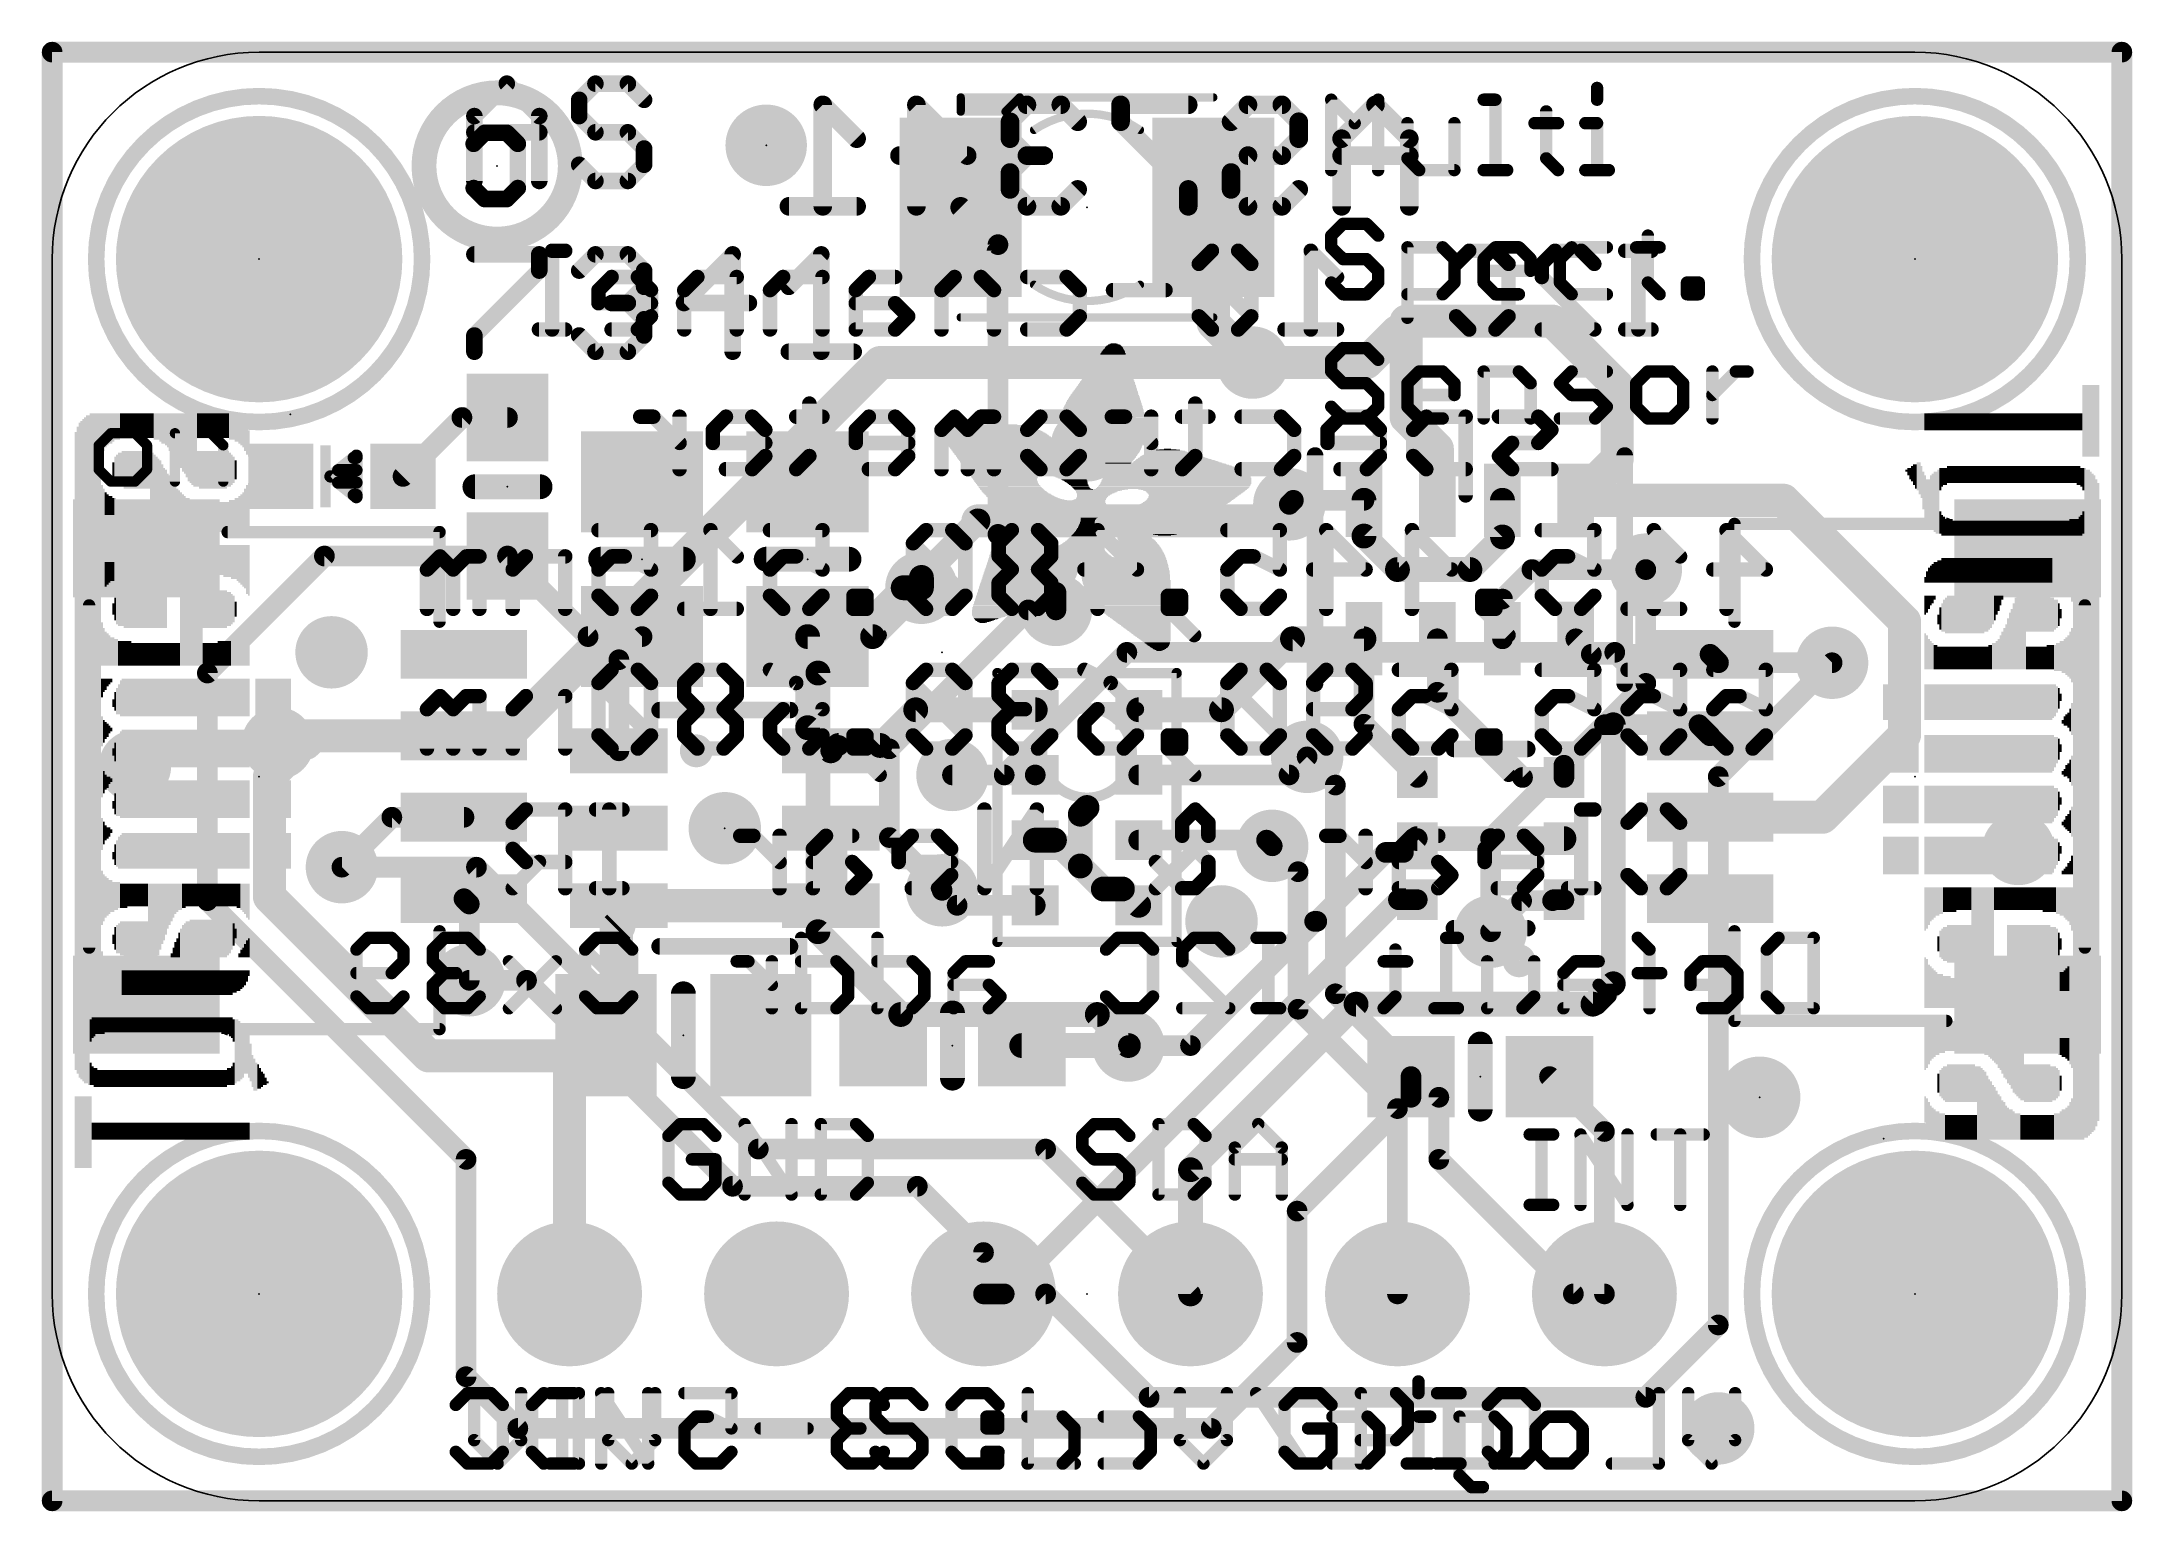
# Model space of a CAD drawing. Extents: x -0.1 to 25.5, y -0.1 to 17.9.
import ezdxf

# ---------------------------------------------------------------- set-up
doc = ezdxf.new("R2010")
doc.units = 0
for name, color, linetype in [('1', 12, 'CONTINUOUS'), ('16', 5, 'CONTINUOUS'), ('17', 110, 'CONTINUOUS'), ('18', 110, 'CONTINUOUS'), ('20', 53, 'CONTINUOUS'), ('21', 40, 'CONTINUOUS'), ('22', 6, 'CONTINUOUS'), ('23', 40, 'CONTINUOUS'), ('24', 6, 'CONTINUOUS')]:
    doc.layers.add(name, color=color, linetype=linetype)

# ---------------------------------------------------------------- blocks, each defined once
blk = doc.blocks.new('RECT')
blk.add_solid([(-0.5, -0.5), (0.5, -0.5), (-0.5, 0.5), (0.5, 0.5)])
blk = doc.blocks.new('PIE')
at = {"const_width": 0.5}
blk.add_lwpolyline([(0, -0.25, 1), (0, 0.25, 1), (0, -0.25)], format="xyb", dxfattribs=at)
blk = doc.blocks.new('ROUNDP')
at = {"const_width": 0.5}
blk.add_lwpolyline([(0, -0.25, 1), (0, 0.25, 1), (0, -0.25)], format="xyb", dxfattribs=at)
blk = doc.blocks.new('ROUNDV')
at = {"const_width": 0.5}
blk.add_lwpolyline([(0, -0.25, 1), (0, 0.25, 1), (0, -0.25)], format="xyb", dxfattribs=at)

msp = doc.modelspace()

# ---------------------------------------------------------------- linework, layer by layer
at = {"layer": '1'}
for points, const_width in [([(0, 17.78), (25.4, 17.78)], 0.254), ([(0, 0), (0, 17.78)], 0.254), ([(25.4, 17.78), (25.4, 0)], 0.254), ([(11.6075, 15.4175), (11.15, 15.875)], 0.254), ([(14.25, 14.452), (14.25, 15.875)], 0.4064), ([(11.6075, 11.8615), (11.6075, 15.4175)], 0.254), ([(14.732, 13.97), (14.25, 14.452)], 0.4064), ([(16.618, 14.478), (16.618, 14.351)], 0.4064), ([(18.415, 14.478), (16.618, 14.478)], 0.4064), ([(18.415, 14.478), (19.207, 13.686)], 0.4064), ([(16.129, 13.97), (16.51, 14.351)], 0.4064), ([(16.51, 14.351), (16.618, 14.351)], 0.4064), ([(16.618, 14.351), (16.618, 13.296)], 0.4064), ([(14.732, 13.97), (16.129, 13.97)], 0.4064), ([(19.207, 13.686), (19.207, 12.788)], 0.4064), ([(4.306, 12.573), (5.029, 13.296)], 0.254), ([(5.029, 13.296), (5.588, 13.296)], 0.254), ([(16.999, 12.915), (16.618, 13.296)], 0.4064), ([(16.999, 12.28), (16.999, 12.915)], 0.4064), ([(19.207, 12.788), (18.699, 12.28)], 0.4064), ([(15.2328, 12.28), (15.1829, 12.2301)], 0.254), ([(16.099, 12.28), (15.2328, 12.28)], 0.254), ([(16.099, 11.841), (16.099, 12.28)], 0.3048), ([(17.799, 12.28), (17.799, 11.83)], 0.3048), ([(21.248, 12.28), (18.699, 12.28)], 0.4064), ([(22.733, 10.795), (21.248, 12.28)], 0.4064), ([(12.319, 11.15), (11.6075, 11.8615)], 0.254), ([(16.51, 11.43), (16.099, 11.841)], 0.3048), ([(17.799, 11.83), (17.399, 11.43)], 0.3048), ([(1.905, 10.16), (3.341, 11.596)], 0.254), ([(3.341, 11.596), (5.588, 11.596)], 0.254), ([(5.588, 11.596), (6.577, 10.607)], 0.254), ([(17.399, 11.43), (16.51, 11.43)], 0.3048), ([(17.799, 11.068), (18.161, 11.43)], 0.254), ([(18.161, 11.43), (19.5571, 11.43)], 0.254), ([(19.5571, 11.43), (19.558, 11.4291)], 0.254), ([(10.0687, 10.607), (10.668, 11.2063)], 0.3048), ([(12.319, 11.15), (12.319, 10.9347)], 0.254), ([(17.799, 10.58), (17.799, 11.068)], 0.254), ([(22.733, 9.398), (22.733, 10.795)], 0.4064), ([(6.577, 10.607), (7.239, 10.607)], 0.254), ([(7.239, 10.607), (6.955, 10.323)], 0.254), ([(9.271, 10.607), (9.271, 9.489)], 0.3048), ([(9.271, 10.607), (10.0687, 10.607)], 0.3048), ([(15.222, 10.58), (14.351, 9.709)], 0.3048), ([(15.222, 10.58), (16.099, 10.58)], 0.3048), ([(16.099, 9.532), (16.099, 10.58)], 0.254), ([(16.999, 10.58), (16.999, 9.924)], 0.254), ([(18.889, 10.39), (18.699, 10.58)], 0.254), ([(1.905, 7.366), (1.905, 10.16)], 0.254), ([(6.955, 10.323), (6.955, 9.205)], 0.254), ([(20.346, 10.39), (18.889, 10.39)], 0.254), ([(20.346, 10.39), (20.4499, 10.2861)], 0.254), ([(21.844, 10.2861), (20.4499, 10.2861)], 0.254), ([(18.045, 8.878), (16.999, 9.924)], 0.254), ([(10.598, 9.709), (10.16, 9.271)], 0.3048), ([(12.065, 9.709), (10.598, 9.709)], 0.3048), ([(13.335, 9.709), (14.351, 9.709)], 0.3048), ([(3.167, 9.39), (2.667, 8.89)], 0.4064), ([(2.8623, 9.39), (2.7686, 9.2964)], 0.4064), ([(3.167, 9.39), (2.8623, 9.39)], 0.4064), ([(5.054, 9.39), (3.167, 9.39)], 0.4064), ([(9.271, 9.489), (9.555, 9.205)], 0.3048), ([(16.753, 8.878), (16.099, 9.532)], 0.254), ([(19.05, 9.525), (18.553, 9.028)], 0.254), ([(19.05, 9.525), (19.1586, 9.525)], 0.254), ([(19.1586, 9.525), (19.1586, 6.3457)], 0.3048), ([(19.1586, 9.525), (20.211, 9.525)], 0.254), ([(20.211, 9.525), (20.346, 9.39)], 0.254), ([(21.725, 8.39), (22.733, 9.398)], 0.4064), ([(9.555, 9.205), (9.621, 9.271)], 0.254), ([(9.621, 9.271), (9.652, 9.271)], 0.254), ([(10.16, 9.271), (9.652, 9.271)], 0.3048), ([(15.1794, 8.909), (15.4017, 9.1313)], 0.254), ([(2.667, 8.89), (2.667, 7.4137)], 0.4064), ([(12.0649, 8.9089), (11.049, 8.9089)], 0.254), ([(12.065, 8.909), (12.0649, 8.9089)], 0.254), ([(13.335, 8.909), (15.1794, 8.909)], 0.254), ([(18.045, 8.878), (18.553, 8.878)], 0.254), ([(18.553, 8.878), (18.553, 9.028)], 0.254), ([(3.556, 7.7771), (4.1689, 8.39)], 0.254), ([(5.054, 8.39), (4.1689, 8.39)], 0.254), ([(12.6178, 8.4274), (12.7, 8.5096)], 0.3048), ([(12.6178, 7.7918), (12.6178, 8.4274)], 0.3048), ([(12.7, 8.5096), (12.7006, 8.509)], 0.3048), ([(20.346, 8.39), (21.725, 8.39)], 0.4064), ([(9.555, 8.255), (9.555, 7.305)], 0.4064), ([(12.065, 8.109), (12.3006, 8.109)], 0.3048), ([(12.3006, 8.109), (12.6178, 7.7918)], 0.3048), ([(13.335, 8.109), (14.9034, 8.109)], 0.254), ([(14.9034, 8.109), (14.9733, 8.0391)], 0.254), ([(16.753, 8.128), (16.5832, 7.9582)], 0.254), ([(18.553, 8.128), (16.753, 8.128)], 0.3048), ([(16.3662, 7.9582), (15.52, 7.112)], 0.254), ([(16.5832, 7.9582), (16.3662, 7.9582)], 0.254), ([(12.6178, 7.7918), (12.9002, 7.5094)], 0.3048), ([(5.08, 4.191), (1.905, 7.366)], 0.254), ([(2.667, 7.4137), (4.6197, 5.461)], 0.4064), ([(5.054, 7.39), (5.1188, 7.3252)], 0.254), ([(5.1188, 7.3252), (5.1188, 6.3888)], 0.254), ([(9.555, 7.305), (6.955, 7.305)], 0.4064), ([(6.955, 7.305), (6.955, 7.051)], 0.4064), ([(10.922, 7.493), (11.106, 7.309)], 0.254), ([(16.522, 7.378), (11.684, 2.54)], 0.254), ([(12.9002, 7.5094), (13.1346, 7.5094)], 0.3048), ([(13.1346, 7.5094), (13.335, 7.309)], 0.3048), ([(16.753, 7.378), (16.522, 7.378)], 0.254), ([(18.034, 7.366), (17.653, 6.985)], 0.254), ([(18.414, 7.366), (18.034, 7.366)], 0.254), ([(18.426, 7.378), (18.414, 7.366)], 0.254), ([(18.553, 7.378), (18.426, 7.378)], 0.254), ([(6.955, 7.051), (6.924, 7.02)], 0.4064), ([(6.924, 7.02), (6.924, 5.842)], 0.4064), ([(11.106, 7.309), (12.065, 7.309)], 0.254), ([(15.494, 7.112), (13.97, 5.588)], 0.254), ([(15.52, 7.112), (15.494, 7.112)], 0.254), ([(19.1586, 6.3457), (18.9089, 6.096)], 0.3048), ([(16.002, 6.096), (13.97, 4.064)], 0.3048), ([(18.9089, 6.096), (16.002, 6.096)], 0.3048), ([(6.797, 5.715), (6.35, 5.268)], 0.4064), ([(6.543, 5.461), (6.797, 5.715)], 0.4064), ([(6.924, 5.842), (6.797, 5.715)], 0.4064), ([(4.6197, 5.461), (6.543, 5.461)], 0.4064), ([(11.899, 5.588), (13.208, 5.588)], 0.3048), ([(13.97, 5.588), (13.208, 5.588)], 0.254), ([(6.35, 5.268), (6.35, 2.54)], 0.4064), ([(16.676, 5.207), (16.676, 4.953)], 0.254), ([(18.376, 5.207), (19.05, 4.533)], 0.254), ([(16.676, 4.953), (15.279, 3.556)], 0.254), ([(19.05, 4.533), (19.05, 2.54)], 0.254), ([(5.08, 1.524), (5.08, 4.191)], 0.254), ([(13.97, 4.064), (13.97, 2.54)], 0.3048), ([(15.279, 3.556), (15.279, 1.944)], 0.254), ([(11.43, 2.54), (11.684, 2.54)], 0.254), ([(15.279, 1.944), (14.224, 0.889)], 0.254), ([(5.715, 0.889), (5.08, 1.524)], 0.254), ([(14.224, 0.889), (5.715, 0.889)], 0.254), ([(25.4, 0), (0, 0)], 0.254)]:
    msp.add_lwpolyline(points, dxfattribs=dict(at, const_width=const_width))
for points, const_width in [([(0, 17.8435, 1), (0, 17.7165)], 0.127), ([(0.0635, 17.78, 1), (-0.0635, 17.78)], 0.127), ([(25.4635, 17.78, 1), (25.3365, 17.78)], 0.127), ([(25.4, 17.7165, 1), (25.4, 17.8435)], 0.127), ([(11.1949, 15.9199, 1), (11.1051, 15.8301)], 0.127), ([(14.3516, 15.875, 1), (14.1484, 15.875)], 0.2032), ([(11.671, 15.4175, 1), (11.544, 15.4175)], 0.127), ([(11.5626, 15.3726, 1), (11.6524, 15.4624)], 0.127), ([(14.3218, 14.5238, 1), (14.1782, 14.3802)], 0.2032), ([(16.7196, 14.478, 1), (16.5164, 14.478)], 0.2032), ([(16.618, 14.5796, 1), (16.618, 14.3764)], 0.2032), ([(18.4868, 14.5498, 1), (18.3432, 14.4062)], 0.2032), ([(18.415, 14.3764, 1), (18.415, 14.5796)], 0.2032), ([(14.1484, 14.452, 1), (14.3516, 14.452)], 0.2032), ([(16.51, 14.4526, 1), (16.51, 14.2494)], 0.2032), ([(16.5818, 14.2792, 1), (16.4382, 14.4228)], 0.2032), ([(16.7196, 14.351, 1), (16.5164, 14.351)], 0.2032), ([(16.5164, 14.351, 1), (16.7196, 14.351)], 0.2032), ([(16.618, 14.2494, 1), (16.618, 14.4526)], 0.2032), ([(14.732, 14.0716, 1), (14.732, 13.8684)], 0.2032), ([(14.6602, 13.8982, 1), (14.8038, 14.0418)], 0.2032), ([(16.0572, 14.0418, 1), (16.2008, 13.8982)], 0.2032), ([(16.129, 13.8684, 1), (16.129, 14.0716)], 0.2032), ([(19.3086, 13.686, 1), (19.1054, 13.686)], 0.2032), ([(19.1352, 13.6142, 1), (19.2788, 13.7578)], 0.2032), ([(5.029, 13.3595, 1), (5.029, 13.2325)], 0.127), ([(5.0739, 13.2511, 1), (4.9841, 13.3409)], 0.127), ([(5.588, 13.2325, 1), (5.588, 13.3595)], 0.127), ([(16.5164, 13.296, 1), (16.7196, 13.296)], 0.2032), ([(16.6898, 13.3678, 1), (16.5462, 13.2242)], 0.2032), ([(17.1006, 12.915, 1), (16.8974, 12.915)], 0.2032), ([(16.9272, 12.8432, 1), (17.0708, 12.9868)], 0.2032), ([(19.1054, 12.788, 1), (19.3086, 12.788)], 0.2032), ([(19.2788, 12.7162, 1), (19.1352, 12.8598)], 0.2032), ([(4.2611, 12.6179, 1), (4.3509, 12.5281)], 0.127), ([(15.138, 12.275, 1), (15.2278, 12.1852)], 0.127), ([(15.2328, 12.3435, 1), (15.2328, 12.2165)], 0.127), ([(15.2777, 12.2351, 1), (15.1879, 12.3249)], 0.127), ([(16.1752, 12.28, 1), (16.0228, 12.28)], 0.1524), ([(16.099, 12.2165, 1), (16.099, 12.3435)], 0.127), ([(16.8974, 12.28, 1), (17.1006, 12.28)], 0.2032), ([(17.8752, 12.28, 1), (17.7228, 12.28)], 0.1524), ([(18.699, 12.3816, 1), (18.699, 12.1784)], 0.2032), ([(18.6272, 12.3518, 1), (18.7708, 12.2082)], 0.2032), ([(21.3198, 12.3518, 1), (21.1762, 12.2082)], 0.2032), ([(21.248, 12.1784, 1), (21.248, 12.3816)], 0.2032), ([(11.6524, 11.9064, 1), (11.5626, 11.8166)], 0.127), ([(11.544, 11.8615, 1), (11.671, 11.8615)], 0.127), ([(16.1529, 11.8949, 1), (16.0451, 11.7871)], 0.1524), ([(16.0228, 11.841, 1), (16.1752, 11.841)], 0.1524), ([(17.7228, 11.83, 1), (17.8752, 11.83)], 0.1524), ([(17.8529, 11.7761, 1), (17.7451, 11.8839)], 0.1524), ([(3.341, 11.6595, 1), (3.341, 11.5325)], 0.127), ([(3.3859, 11.5511, 1), (3.2961, 11.6409)], 0.127), ([(5.6329, 11.6409, 1), (5.5431, 11.5511)], 0.127), ([(5.588, 11.5325, 1), (5.588, 11.6595)], 0.127), ([(16.51, 11.5062, 1), (16.51, 11.3538)], 0.1524), ([(16.4561, 11.3761, 1), (16.5639, 11.4839)], 0.1524), ([(17.3451, 11.4839, 1), (17.4529, 11.3761)], 0.1524), ([(17.399, 11.3538, 1), (17.399, 11.5062)], 0.1524), ([(18.161, 11.4935, 1), (18.161, 11.3665)], 0.127), ([(18.2059, 11.3851, 1), (18.1161, 11.4749)], 0.127), ([(19.602, 11.4749, 1), (19.5122, 11.3851)], 0.127), ([(19.5571, 11.3665, 1), (19.5571, 11.4935)], 0.127), ([(10.7219, 11.1524, 1), (10.6141, 11.2602)], 0.1524), ([(19.5131, 11.3842, 1), (19.6029, 11.474)], 0.127), ([(12.3825, 11.15, 1), (12.2555, 11.15)], 0.127), ([(12.2741, 11.1051, 1), (12.3639, 11.1949)], 0.127), ([(17.8625, 11.068, 1), (17.7355, 11.068)], 0.127), ([(17.7541, 11.1129, 1), (17.8439, 11.0231)], 0.127), ([(12.2555, 10.9347, 1), (12.3825, 10.9347)], 0.127), ([(22.8346, 10.795, 1), (22.6314, 10.795)], 0.2032), ([(22.6612, 10.7232, 1), (22.8048, 10.8668)], 0.2032), ([(6.577, 10.6705, 1), (6.577, 10.5435)], 0.127), ([(6.5321, 10.5621, 1), (6.6219, 10.6519)], 0.127), ([(7.2839, 10.5621, 1), (7.1941, 10.6519)], 0.127), ([(7.239, 10.5435, 1), (7.239, 10.6705)], 0.127), ([(9.3472, 10.607, 1), (9.1948, 10.607)], 0.1524), ([(9.271, 10.6832, 1), (9.271, 10.5308)], 0.1524), ([(10.0148, 10.6609, 1), (10.1226, 10.5531)], 0.1524), ([(10.0687, 10.5308, 1), (10.0687, 10.6832)], 0.1524), ([(15.222, 10.6562, 1), (15.222, 10.5038)], 0.1524), ([(15.2759, 10.5261, 1), (15.1681, 10.6339)], 0.1524), ([(16.1625, 10.58, 1), (16.0355, 10.58)], 0.127), ([(16.099, 10.5038, 1), (16.099, 10.6562)], 0.1524), ([(17.0625, 10.58, 1), (16.9355, 10.58)], 0.127), ([(17.7355, 10.58, 1), (17.8625, 10.58)], 0.127), ([(18.7439, 10.6249, 1), (18.6541, 10.5351)], 0.127), ([(1.9685, 10.16, 1), (1.8415, 10.16)], 0.127), ([(1.8601, 10.2049, 1), (1.9499, 10.1151)], 0.127), ([(7.0185, 10.323, 1), (6.8915, 10.323)], 0.127), ([(6.9101, 10.3679, 1), (6.9999, 10.2781)], 0.127), ([(18.889, 10.4535, 1), (18.889, 10.3265)], 0.127), ([(18.8441, 10.3451, 1), (18.9339, 10.4349)], 0.127), ([(20.3909, 10.4349, 1), (20.3011, 10.3451)], 0.127), ([(20.346, 10.3265, 1), (20.346, 10.4535)], 0.127), ([(20.4499, 10.3496, 1), (20.4499, 10.2226)], 0.127), ([(20.405, 10.2412, 1), (20.4948, 10.331)], 0.127), ([(21.844, 10.2226, 1), (21.844, 10.3496)], 0.127), ([(17.0439, 9.9689, 1), (16.9541, 9.8791)], 0.127), ([(10.598, 9.7852, 1), (10.598, 9.6328)], 0.1524), ([(10.6519, 9.6551, 1), (10.5441, 9.7629)], 0.1524), ([(12.065, 9.6328, 1), (12.065, 9.7852)], 0.1524), ([(13.335, 9.7852, 1), (13.335, 9.6328)], 0.1524), ([(14.2971, 9.7629, 1), (14.4049, 9.6551)], 0.1524), ([(14.351, 9.6328, 1), (14.351, 9.7852)], 0.1524), ([(16.9355, 9.924, 1), (17.0625, 9.924)], 0.127), ([(2.8623, 9.4916, 1), (2.8623, 9.2884)], 0.2032), ([(2.9341, 9.3182, 1), (2.7905, 9.4618)], 0.2032), ([(3.167, 9.4916, 1), (3.167, 9.2884)], 0.2032), ([(3.2388, 9.3182, 1), (3.0952, 9.4618)], 0.2032), ([(3.167, 9.2884, 1), (3.167, 9.4916)], 0.2032), ([(5.054, 9.2884, 1), (5.054, 9.4916)], 0.2032), ([(9.3249, 9.5429, 1), (9.2171, 9.4351)], 0.1524), ([(9.1948, 9.489, 1), (9.3472, 9.489)], 0.1524), ([(16.1439, 9.5769, 1), (16.0541, 9.4871)], 0.127), ([(16.0355, 9.532, 1), (16.1625, 9.532)], 0.127), ([(19.05, 9.5885, 1), (19.05, 9.4615)], 0.127), ([(19.0949, 9.4801, 1), (19.0051, 9.5699)], 0.127), ([(19.2348, 9.525, 1), (19.0824, 9.525)], 0.1524), ([(19.1586, 9.5885, 1), (19.1586, 9.4615)], 0.127), ([(19.1586, 9.4615, 1), (19.1586, 9.5885)], 0.127), ([(20.2559, 9.5699, 1), (20.1661, 9.4801)], 0.127), ([(20.211, 9.4615, 1), (20.211, 9.5885)], 0.127), ([(20.3011, 9.3451, 1), (20.3909, 9.4349)], 0.127), ([(22.6314, 9.398, 1), (22.8346, 9.398)], 0.2032), ([(22.8048, 9.3262, 1), (22.6612, 9.4698)], 0.2032), ([(2.6968, 9.3682, 1), (2.8405, 9.2245)], 0.2032), ([(6.8915, 9.205, 1), (7.0185, 9.205)], 0.127), ([(9.5011, 9.1511, 1), (9.6089, 9.2589)], 0.1524), ([(9.5101, 9.2499, 1), (9.5999, 9.1601)], 0.127), ([(9.621, 9.3345, 1), (9.621, 9.2075)], 0.127), ([(9.652, 9.3472, 1), (9.652, 9.1948)], 0.1524), ([(9.6659, 9.2261, 1), (9.5761, 9.3159)], 0.127), ([(9.652, 9.2075, 1), (9.652, 9.3345)], 0.127), ([(10.1061, 9.3249, 1), (10.2139, 9.2171)], 0.1524), ([(10.16, 9.1948, 1), (10.16, 9.3472)], 0.1524), ([(15.4466, 9.0864, 1), (15.3568, 9.1762)], 0.127), ([(2.7686, 8.89, 1), (2.5654, 8.89)], 0.2032), ([(2.5952, 8.9618, 1), (2.7388, 8.8182)], 0.2032), ([(11.049, 8.9724, 1), (11.049, 8.8454)], 0.127), ([(12.02, 8.9538, 1), (12.1098, 8.864)], 0.127), ([(12.1099, 8.8641, 1), (12.0201, 8.9539)], 0.127), ([(12.0649, 8.8454, 1), (12.0649, 8.9724)], 0.127), ([(13.335, 8.9725, 1), (13.335, 8.8455)], 0.127), ([(15.1345, 8.9539, 1), (15.2243, 8.8641)], 0.127), ([(15.1794, 8.8455, 1), (15.1794, 8.9725)], 0.127), ([(16.7081, 8.8331, 1), (16.7979, 8.9229)], 0.127), ([(18.045, 8.9415, 1), (18.045, 8.8145)], 0.127), ([(18.0001, 8.8331, 1), (18.0899, 8.9229)], 0.127), ([(18.6165, 9.028, 1), (18.4895, 9.028)], 0.127), ([(18.5081, 9.0729, 1), (18.5979, 8.9831)], 0.127), ([(18.553, 8.8145, 1), (18.553, 8.9415)], 0.127), ([(18.4895, 8.878, 1), (18.6165, 8.878)], 0.127), ([(4.1689, 8.4535, 1), (4.1689, 8.3265)], 0.127), ([(4.2138, 8.3451, 1), (4.124, 8.4349)], 0.127), ([(5.054, 8.3265, 1), (5.054, 8.4535)], 0.127), ([(12.694, 8.4274, 1), (12.5416, 8.4274)], 0.1524), ([(12.5639, 8.4813, 1), (12.6717, 8.3735)], 0.1524), ([(12.7539, 8.5635, 1), (12.6461, 8.4557)], 0.1524), ([(12.7539, 8.4557, 1), (12.6461, 8.5635)], 0.1524), ([(12.6467, 8.4551, 1), (12.7545, 8.5629)], 0.1524), ([(20.346, 8.4916, 1), (20.346, 8.2884)], 0.2032), ([(21.6532, 8.4618, 1), (21.7968, 8.3182)], 0.2032), ([(21.725, 8.2884, 1), (21.725, 8.4916)], 0.2032), ([(9.6566, 8.255, 1), (9.4534, 8.255)], 0.2032), ([(12.065, 8.1852, 1), (12.065, 8.0328)], 0.1524), ([(12.3545, 8.1629, 1), (12.2467, 8.0551)], 0.1524), ([(12.3006, 8.0328, 1), (12.3006, 8.1852)], 0.1524), ([(13.335, 8.1725, 1), (13.335, 8.0455)], 0.127), ([(14.9483, 8.1539, 1), (14.8585, 8.0641)], 0.127), ([(14.9034, 8.0455, 1), (14.9034, 8.1725)], 0.127), ([(16.753, 8.2042, 1), (16.753, 8.0518)], 0.1524), ([(16.7979, 8.0831, 1), (16.7081, 8.1729)], 0.127), ([(18.553, 8.0518, 1), (18.553, 8.2042)], 0.1524), ([(14.9284, 7.9942, 1), (15.0182, 8.084)], 0.127), ([(16.3662, 8.0217, 1), (16.3662, 7.8947)], 0.127), ([(16.4111, 7.9133, 1), (16.3213, 8.0031)], 0.127), ([(16.5383, 8.0031, 1), (16.6281, 7.9133)], 0.127), ([(16.5832, 7.8947, 1), (16.5832, 8.0217)], 0.127), ([(3.5111, 7.822, 1), (3.6009, 7.7322)], 0.127), ([(12.6717, 7.8457, 1), (12.5639, 7.7379)], 0.1524), ([(12.5416, 7.7918, 1), (12.694, 7.7918)], 0.1524), ([(12.5639, 7.7379, 1), (12.6717, 7.8457)], 0.1524), ([(1.9499, 7.4109, 1), (1.8601, 7.3211)], 0.127), ([(2.7388, 7.4856, 1), (2.5952, 7.3419)], 0.2032), ([(2.5654, 7.4137, 1), (2.7686, 7.4137)], 0.2032), ([(5.0989, 7.4349, 1), (5.0091, 7.3451)], 0.127), ([(5.1823, 7.3252, 1), (5.0553, 7.3252)], 0.127), ([(6.955, 7.4066, 1), (6.955, 7.2034)], 0.2032), ([(7.0566, 7.305, 1), (6.8534, 7.305)], 0.2032), ([(9.555, 7.2034, 1), (9.555, 7.4066)], 0.2032), ([(10.9669, 7.5379, 1), (10.8771, 7.4481)], 0.127), ([(12.9002, 7.5856, 1), (12.9002, 7.4332)], 0.1524), ([(12.8463, 7.4555, 1), (12.9541, 7.5633)], 0.1524), ([(13.1885, 7.5633, 1), (13.0807, 7.4555)], 0.1524), ([(13.1346, 7.4332, 1), (13.1346, 7.5856)], 0.1524), ([(16.522, 7.4415, 1), (16.522, 7.3145)], 0.127), ([(16.5669, 7.3331, 1), (16.4771, 7.4229)], 0.127), ([(16.753, 7.3145, 1), (16.753, 7.4415)], 0.127), ([(18.034, 7.4295, 1), (18.034, 7.3025)], 0.127), ([(18.0789, 7.3211, 1), (17.9891, 7.4109)], 0.127), ([(18.3691, 7.4109, 1), (18.4589, 7.3211)], 0.127), ([(18.426, 7.4415, 1), (18.426, 7.3145)], 0.127), ([(18.4709, 7.3331, 1), (18.3811, 7.4229)], 0.127), ([(18.414, 7.3025, 1), (18.414, 7.4295)], 0.127), ([(18.553, 7.3145, 1), (18.553, 7.4415)], 0.127), ([(1.8415, 7.366, 1), (1.9685, 7.366)], 0.127), ([(5.0739, 7.2803, 1), (5.1637, 7.3701)], 0.127), ([(7.0256, 7.02, 1), (6.8224, 7.02)], 0.2032), ([(6.8522, 7.0919, 1), (6.9958, 6.9482)], 0.2032), ([(7.0268, 6.9792, 1), (6.8832, 7.1229)], 0.2032), ([(9.4534, 7.305, 1), (9.6566, 7.305)], 0.2032), ([(11.106, 7.3725, 1), (11.106, 7.2455)], 0.127), ([(11.0611, 7.2641, 1), (11.1509, 7.3539)], 0.127), ([(12.065, 7.2455, 1), (12.065, 7.3725)], 0.127), ([(13.2811, 7.2551, 1), (13.3889, 7.3629)], 0.1524), ([(15.494, 7.1755, 1), (15.494, 7.0485)], 0.127), ([(15.5389, 7.0671, 1), (15.4491, 7.1569)], 0.127), ([(15.4751, 7.1569, 1), (15.5649, 7.0671)], 0.127), ([(15.52, 7.0485, 1), (15.52, 7.1755)], 0.127), ([(6.8534, 7.051, 1), (7.0566, 7.051)], 0.2032), ([(17.6081, 7.0299, 1), (17.6979, 6.9401)], 0.127), ([(5.0553, 6.3888, 1), (5.1823, 6.3888)], 0.127), ([(19.0824, 6.3457, 1), (19.2348, 6.3457)], 0.1524), ([(19.2125, 6.2918, 1), (19.1047, 6.3996)], 0.1524), ([(16.002, 6.1722, 1), (16.002, 6.0198)], 0.1524), ([(16.0559, 6.0421, 1), (15.9481, 6.1499)], 0.1524), ([(18.855, 6.1499, 1), (18.9628, 6.0421)], 0.1524), ([(18.9089, 6.0198, 1), (18.9089, 6.1722)], 0.1524), ([(6.8688, 5.6432, 1), (6.7252, 5.7868)], 0.2032), ([(6.8688, 5.6432, 1), (6.7252, 5.7868)], 0.2032), ([(6.8224, 5.842, 1), (7.0256, 5.842)], 0.2032), ([(6.9958, 5.7702, 1), (6.8522, 5.9138)], 0.2032), ([(4.6197, 5.5626, 1), (4.6197, 5.3594)], 0.2032), ([(6.543, 5.3594, 1), (6.543, 5.5626)], 0.2032), ([(6.7252, 5.7868, 1), (6.8688, 5.6432)], 0.2032), ([(11.899, 5.6642, 1), (11.899, 5.5118)], 0.1524), ([(13.208, 5.6515, 1), (13.208, 5.5245)], 0.127), ([(13.208, 5.5118, 1), (13.208, 5.6642)], 0.1524), ([(13.9251, 5.6329, 1), (14.0149, 5.5431)], 0.127), ([(13.97, 5.5245, 1), (13.97, 5.6515)], 0.127), ([(4.5479, 5.3892, 1), (4.6916, 5.5328)], 0.2032), ([(6.4516, 5.268, 1), (6.2484, 5.268)], 0.2032), ([(6.2782, 5.3398, 1), (6.4218, 5.1962)], 0.2032), ([(6.4712, 5.5328, 1), (6.6148, 5.3892)], 0.2032), ([(16.7395, 5.207, 1), (16.6125, 5.207)], 0.127), ([(18.4209, 5.2519, 1), (18.3311, 5.1621)], 0.127), ([(16.6125, 4.953, 1), (16.7395, 4.953)], 0.127), ([(16.7209, 4.9081, 1), (16.6311, 4.9979)], 0.127), ([(19.1135, 4.533, 1), (18.9865, 4.533)], 0.127), ([(19.0051, 4.4881, 1), (19.0949, 4.5779)], 0.127), ([(5.1435, 4.191, 1), (5.0165, 4.191)], 0.127), ([(5.0351, 4.1461, 1), (5.1249, 4.2359)], 0.127), ([(14.0462, 4.064, 1), (13.8938, 4.064)], 0.1524), ([(13.9161, 4.1179, 1), (14.0239, 4.0101)], 0.1524), ([(15.3425, 3.556, 1), (15.2155, 3.556)], 0.127), ([(15.2341, 3.6009, 1), (15.3239, 3.5111)], 0.127), ([(6.2484, 2.54, 1), (6.4516, 2.54)], 0.2032), ([(11.43, 2.6035, 1), (11.43, 2.4765)], 0.127), ([(11.6391, 2.5849, 1), (11.7289, 2.4951)], 0.127), ([(11.684, 2.4765, 1), (11.684, 2.6035)], 0.127), ([(13.8938, 2.54, 1), (14.0462, 2.54)], 0.1524), ([(18.9865, 2.54, 1), (19.1135, 2.54)], 0.127), ([(15.3239, 1.8991, 1), (15.2341, 1.9889)], 0.127), ([(15.2155, 1.944, 1), (15.3425, 1.944)], 0.127), ([(5.1249, 1.5689, 1), (5.0351, 1.4791)], 0.127), ([(5.0165, 1.524, 1), (5.1435, 1.524)], 0.127), ([(5.715, 0.9525, 1), (5.715, 0.8255)], 0.127), ([(5.6701, 0.8441, 1), (5.7599, 0.9339)], 0.127), ([(14.1791, 0.9339, 1), (14.2689, 0.8441)], 0.127), ([(14.224, 0.8255, 1), (14.224, 0.9525)], 0.127), ([(0, 0.0635, 1), (0, -0.0635)], 0.127), ([(-0.0635, 0, 1), (0.0635, 0)], 0.127), ([(25.3365, 0, 1), (25.4635, 0)], 0.127), ([(25.4, -0.0635, 1), (25.4, 0.0635)], 0.127)]:
    msp.add_lwpolyline(points, format="xyb", dxfattribs=dict(at, const_width=const_width))
at = {"layer": '16'}
for points, const_width in [([(0, 17.78), (25.4, 17.78)], 0.254), ([(0, 0), (0, 17.78)], 0.254), ([(25.4, 17.78), (25.4, 0)], 0.254), ([(5.58, 9.39), (10.16, 13.97)], 0.4064), ([(10.16, 13.97), (14.732, 13.97)], 0.4064), ([(15.1829, 12.2301), (14.9797, 12.0269)], 0.4064), ([(11.3616, 12.0269), (10.668, 11.3333)], 0.3048), ([(14.9797, 12.0269), (11.3616, 12.0269)], 0.4064), ([(19.558, 11.4291), (19.558, 10.033)], 0.254), ([(10.4443, 11.2063), (9.398, 10.16)], 0.3048), ([(10.668, 11.2063), (10.4443, 11.2063)], 0.3048), ([(10.668, 11.3333), (10.668, 11.2063)], 0.3048), ([(11.9792, 10.9347), (10.2743, 9.2298)], 0.254), ([(12.319, 10.9347), (11.9792, 10.9347)], 0.254), ([(13.1891, 10.414), (11.684, 8.9089)], 0.254), ([(13.1891, 10.414), (19.177, 10.414)], 0.254), ([(19.177, 10.414), (19.558, 10.033)], 0.254), ([(9.398, 10.16), (9.398, 6.985)], 0.3048), ([(21.844, 10.2861), (20.447, 8.8891)], 0.254), ([(19.558, 10.033), (17.653, 8.128)], 0.254), ([(2.7686, 9.2964), (3.1099, 9.2964)], 0.4064), ([(3.1099, 9.2964), (3.2035, 9.39)], 0.4064), ([(3.2035, 9.39), (5.58, 9.39)], 0.4064), ([(10.2743, 9.2298), (10.2743, 8.1407)], 0.254), ([(15.4017, 9.1313), (15.748, 8.785)], 0.254), ([(11.049, 8.9089), (11.684, 8.9089)], 0.254), ([(20.447, 8.8891), (20.447, 2.159)], 0.254), ([(15.748, 8.785), (15.748, 6.223)], 0.254), ([(10.2743, 8.1407), (10.922, 7.493)], 0.254), ([(17.653, 8.128), (17.653, 6.985)], 0.254), ([(14.9733, 8.0391), (15.2908, 7.7216)], 0.254), ([(3.556, 7.7771), (5.207, 7.7771)], 0.254), ([(8.6661, 4.318), (5.207, 7.7771)], 0.254), ([(15.2908, 7.7216), (15.2908, 6.0336)], 0.254), ([(10.414, 5.969), (9.398, 6.985)], 0.3048), ([(5.1188, 6.3888), (5.8218, 6.3888)], 0.254), ([(8.3497, 3.8608), (5.8218, 6.3888)], 0.254), ([(15.2908, 6.0336), (16.51, 4.8144)], 0.254), ([(15.748, 6.223), (17.018, 4.953)], 0.254), ([(12.827, 5.969), (10.414, 5.969)], 0.3048), ([(13.208, 5.588), (12.827, 5.969)], 0.3048), ([(16.51, 4.8144), (16.51, 2.54)], 0.254), ([(17.018, 4.953), (17.018, 4.191)], 0.254), ([(8.6661, 4.318), (12.192, 4.318)], 0.254), ([(12.192, 4.318), (13.97, 2.54)], 0.254), ([(18.669, 2.54), (17.018, 4.191)], 0.254), ([(8.3497, 3.8608), (10.6172, 3.8608)], 0.254), ([(10.6172, 3.8608), (11.43, 3.048)], 0.254), ([(11.43, 3.048), (11.43, 2.54)], 0.254), ([(12.192, 2.54), (11.43, 2.54)], 0.254), ([(13.462, 1.27), (12.192, 2.54)], 0.254), ([(18.669, 2.54), (19.05, 2.54)], 0.254), ([(20.447, 2.159), (19.558, 1.27)], 0.254), ([(19.558, 1.27), (13.462, 1.27)], 0.254), ([(25.4, 0), (0, 0)], 0.254)]:
    msp.add_lwpolyline(points, dxfattribs=dict(at, const_width=const_width))
for points, const_width in [([(0, 17.8435, 1), (0, 17.7165)], 0.127), ([(0.0635, 17.78, 1), (-0.0635, 17.78)], 0.127), ([(25.4635, 17.78, 1), (25.3365, 17.78)], 0.127), ([(25.4, 17.7165, 1), (25.4, 17.8435)], 0.127), ([(10.16, 14.0716, 1), (10.16, 13.8684)], 0.2032), ([(10.2318, 13.8982, 1), (10.0882, 14.0418)], 0.2032), ([(14.732, 13.8684, 1), (14.732, 14.0716)], 0.2032), ([(15.2547, 12.1583, 1), (15.1111, 12.3019)], 0.2032), ([(11.3616, 12.1285, 1), (11.3616, 11.9253)], 0.2032), ([(11.4155, 11.973, 1), (11.3077, 12.0808)], 0.1524), ([(14.9079, 12.0987, 1), (15.0515, 11.9551)], 0.2032), ([(14.9797, 11.9253, 1), (14.9797, 12.1285)], 0.2032), ([(19.6215, 11.4291, 1), (19.4945, 11.4291)], 0.127), ([(10.4443, 11.2825, 1), (10.4443, 11.1301)], 0.1524), ([(10.4982, 11.1524, 1), (10.3904, 11.2602)], 0.1524), ([(10.7442, 11.3333, 1), (10.5918, 11.3333)], 0.1524), ([(10.6141, 11.3872, 1), (10.7219, 11.2794)], 0.1524), ([(10.668, 11.1301, 1), (10.668, 11.2825)], 0.1524), ([(10.5918, 11.2063, 1), (10.7442, 11.2063)], 0.1524), ([(11.9792, 10.9982, 1), (11.9792, 10.8712)], 0.127), ([(12.0241, 10.8898, 1), (11.9343, 10.9796)], 0.127), ([(12.319, 10.8712, 1), (12.319, 10.9982)], 0.127), ([(13.1891, 10.4775, 1), (13.1891, 10.3505)], 0.127), ([(13.234, 10.3691, 1), (13.1442, 10.4589)], 0.127), ([(19.2219, 10.4589, 1), (19.1321, 10.3691)], 0.127), ([(19.177, 10.3505, 1), (19.177, 10.4775)], 0.127), ([(9.4742, 10.16, 1), (9.3218, 10.16)], 0.1524), ([(9.3441, 10.2139, 1), (9.4519, 10.1061)], 0.1524), ([(21.8889, 10.2412, 1), (21.7991, 10.331)], 0.127), ([(19.4945, 10.033, 1), (19.6215, 10.033)], 0.127), ([(19.6029, 9.9881, 1), (19.5131, 10.0779)], 0.127), ([(19.5131, 9.9881, 1), (19.6029, 10.0779)], 0.127), ([(2.7686, 9.398, 1), (2.7686, 9.1948)], 0.2032), ([(3.2035, 9.4916, 1), (3.2035, 9.2884)], 0.2032), ([(3.1099, 9.1948, 1), (3.1099, 9.398)], 0.2032), ([(3.2754, 9.3182, 1), (3.1317, 9.4618)], 0.2032), ([(5.5082, 9.4618, 1), (5.6518, 9.3182)], 0.2032), ([(5.58, 9.2884, 1), (5.58, 9.4916)], 0.2032), ([(3.0381, 9.3682, 1), (3.1817, 9.2245)], 0.2032), ([(10.3378, 9.2298, 1), (10.2108, 9.2298)], 0.127), ([(10.2294, 9.2747, 1), (10.3192, 9.1849)], 0.127), ([(15.4466, 9.1762, 1), (15.3568, 9.0864)], 0.127), ([(11.049, 8.9724, 1), (11.049, 8.8454)], 0.127), ([(11.6391, 8.9538, 1), (11.7289, 8.864)], 0.127), ([(11.684, 8.8454, 1), (11.684, 8.9724)], 0.127), ([(20.5105, 8.8891, 1), (20.3835, 8.8891)], 0.127), ([(20.4021, 8.934, 1), (20.4919, 8.8442)], 0.127), ([(15.8115, 8.785, 1), (15.6845, 8.785)], 0.127), ([(15.7031, 8.7401, 1), (15.7929, 8.8299)], 0.127), ([(10.3192, 8.1856, 1), (10.2294, 8.0958)], 0.127), ([(17.7165, 8.128, 1), (17.5895, 8.128)], 0.127), ([(17.6081, 8.1729, 1), (17.6979, 8.0831)], 0.127), ([(10.2108, 8.1407, 1), (10.3378, 8.1407)], 0.127), ([(15.0182, 8.084, 1), (14.9284, 7.9942)], 0.127), ([(3.556, 7.8406, 1), (3.556, 7.7136)], 0.127), ([(5.2519, 7.822, 1), (5.1621, 7.7322)], 0.127), ([(5.207, 7.7136, 1), (5.207, 7.8406)], 0.127), ([(15.3543, 7.7216, 1), (15.2273, 7.7216)], 0.127), ([(15.2459, 7.6767, 1), (15.3357, 7.7665)], 0.127), ([(10.8771, 7.4481, 1), (10.9669, 7.5379)], 0.127), ([(9.4519, 7.0389, 1), (9.3441, 6.9311)], 0.1524), ([(9.3218, 6.985, 1), (9.4742, 6.985)], 0.1524), ([(17.5895, 6.985, 1), (17.7165, 6.985)], 0.127), ([(5.1188, 6.4523, 1), (5.1188, 6.3253)], 0.127), ([(5.8667, 6.4337, 1), (5.7769, 6.3439)], 0.127), ([(5.8218, 6.3253, 1), (5.8218, 6.4523)], 0.127), ([(15.3357, 6.0785, 1), (15.2459, 5.9887)], 0.127), ([(15.7929, 6.2679, 1), (15.7031, 6.1781)], 0.127), ([(15.6845, 6.223, 1), (15.8115, 6.223)], 0.127), ([(10.414, 6.0452, 1), (10.414, 5.8928)], 0.1524), ([(10.3601, 5.9151, 1), (10.4679, 6.0229)], 0.1524), ([(12.8809, 6.0229, 1), (12.7731, 5.9151)], 0.1524), ([(12.827, 5.8928, 1), (12.827, 6.0452)], 0.1524), ([(15.2273, 6.0336, 1), (15.3543, 6.0336)], 0.127), ([(13.1541, 5.5341, 1), (13.2619, 5.6419)], 0.1524), ([(16.5735, 4.8144, 1), (16.4465, 4.8144)], 0.127), ([(16.4651, 4.7695, 1), (16.5549, 4.8593)], 0.127), ([(17.0815, 4.953, 1), (16.9545, 4.953)], 0.127), ([(16.9731, 4.9081, 1), (17.0629, 4.9979)], 0.127), ([(8.6661, 4.3815, 1), (8.6661, 4.2545)], 0.127), ([(8.6212, 4.2731, 1), (8.711, 4.3629)], 0.127), ([(12.2369, 4.3629, 1), (12.1471, 4.2731)], 0.127), ([(12.192, 4.2545, 1), (12.192, 4.3815)], 0.127), ([(17.0629, 4.2359, 1), (16.9731, 4.1461)], 0.127), ([(16.9545, 4.191, 1), (17.0815, 4.191)], 0.127), ([(8.3497, 3.9243, 1), (8.3497, 3.7973)], 0.127), ([(8.3048, 3.8159, 1), (8.3946, 3.9057)], 0.127), ([(10.6621, 3.9057, 1), (10.5723, 3.8159)], 0.127), ([(10.6172, 3.7973, 1), (10.6172, 3.9243)], 0.127), ([(11.4935, 3.048, 1), (11.3665, 3.048)], 0.127), ([(11.3851, 3.0031, 1), (11.4749, 3.0929)], 0.127), ([(11.43, 2.6035, 1), (11.43, 2.4765)], 0.127), ([(11.3665, 2.54, 1), (11.4935, 2.54)], 0.127), ([(12.2369, 2.5849, 1), (12.1471, 2.4951)], 0.127), ([(12.192, 2.4765, 1), (12.192, 2.6035)], 0.127), ([(13.9251, 2.4951, 1), (14.0149, 2.5849)], 0.127), ([(16.4465, 2.54, 1), (16.5735, 2.54)], 0.127), ([(18.669, 2.6035, 1), (18.669, 2.4765)], 0.127), ([(18.6241, 2.4951, 1), (18.7139, 2.5849)], 0.127), ([(19.05, 2.4765, 1), (19.05, 2.6035)], 0.127), ([(20.3835, 2.159, 1), (20.5105, 2.159)], 0.127), ([(20.4919, 2.1141, 1), (20.4021, 2.2039)], 0.127), ([(13.462, 1.3335, 1), (13.462, 1.2065)], 0.127), ([(13.4171, 1.2251, 1), (13.5069, 1.3149)], 0.127), ([(19.5131, 1.3149, 1), (19.6029, 1.2251)], 0.127), ([(19.558, 1.2065, 1), (19.558, 1.3335)], 0.127), ([(0, 0.0635, 1), (0, -0.0635)], 0.127), ([(-0.0635, 0, 1), (0.0635, 0)], 0.127), ([(25.3365, 0, 1), (25.4635, 0)], 0.127), ([(25.4, -0.0635, 1), (25.4, 0.0635)], 0.127)]:
    msp.add_lwpolyline(points, format="xyb", dxfattribs=dict(at, const_width=const_width))
at = {"layer": '20'}
for p, q in [((22.86, 17.78), (2.54, 17.78)), ((0, 15.24), (0, 2.54)), ((25.4, 2.54), (25.4, 15.24)), ((2.54, 0), (22.86, 0))]:
    msp.add_line(p, q, dxfattribs=at)
for centre, start, end in [((2.54, 15.24), 90, 180), ((22.86, 15.24), 0, 90), ((2.54, 2.54), 180, 270), ((22.86, 2.54), 270, 0)]:
    msp.add_arc(centre, 2.54, start, end, dxfattribs=at)
at = {"layer": '21'}
for points, const_width in [([(5.1816, 16.9954), (5.5799, 17.3937)], 0.2032), ([(5.5799, 17.3937), (5.9781, 16.9954)], 0.2032), ([(6.6671, 17.3937), (6.4679, 17.1945)], 0.2032), ([(7.0653, 17.3937), (6.6671, 17.3937)], 0.2032), ([(7.2645, 17.1945), (7.0653, 17.3937)], 0.2032), ([(6.4679, 17.1945), (6.4679, 16.9954)], 0.2032), ([(11.15, 17.225), (11.15, 17.05)], 0.1016), ([(11.875, 17.225), (11.15, 17.225)], 0.1016), ([(11.15, 17.225), (14.25, 17.225)], 0.1016), ([(11.15, 17.1704), (11.8204, 17.1704)], 0.1016), ([(11.7, 17.05), (11.875, 17.225)], 0.1016), ([(15.6972, 16.3322), (15.6972, 17.1965)], 0.1524), ([(15.6972, 17.1965), (15.9853, 16.9084)], 0.1524), ([(15.9853, 16.9084), (16.2734, 17.1965)], 0.1524), ([(16.2734, 17.1965), (16.2734, 16.3322)], 0.1524), ([(17.5682, 17.1965), (17.7123, 17.1965)], 0.1524), ([(17.7123, 17.1965), (17.7123, 16.3322)], 0.1524), ([(18.9596, 17.3406), (18.9596, 17.1965)], 0.1524), ([(5.1816, 16.1989), (5.1816, 16.9954)], 0.2032), ([(5.9781, 16.9954), (5.9781, 16.1989)], 0.2032), ([(6.4679, 16.9954), (6.6671, 16.7963)], 0.2032), ([(11.15, 17.0688), (11.7188, 17.0688)], 0.1016), ([(11.15, 17.05), (11.7, 17.05)], 0.1016), ([(16.6327, 16.9084), (16.6327, 16.4763)], 0.1524), ([(17.2089, 16.3322), (17.2089, 16.9084)], 0.1524), ([(18.1919, 16.9084), (18.48, 16.9084)], 0.1524), ([(18.336, 17.0525), (18.336, 16.4763)], 0.1524), ([(18.8156, 16.9084), (18.9596, 16.9084)], 0.1524), ([(18.9596, 16.9084), (18.9596, 16.3322)], 0.1524), ([(5.1816, 16.7963), (5.9781, 16.7963)], 0.2032), ([(6.6671, 16.7963), (7.0653, 16.7963)], 0.2032), ([(7.0653, 16.7963), (7.2645, 16.5971)], 0.2032), ([(7.2645, 16.5971), (7.2645, 16.398)], 0.2032), ([(6.6671, 16.1989), (6.4679, 16.398)], 0.2032), ([(7.2645, 16.398), (7.0653, 16.1989)], 0.2032), ([(16.6327, 16.4763), (16.7768, 16.3322)], 0.1524), ([(18.336, 16.4763), (18.48, 16.3322)], 0.1524), ([(7.0653, 16.1989), (6.6671, 16.1989)], 0.2032), ([(16.7768, 16.3322), (17.2089, 16.3322)], 0.1524), ([(17.5682, 16.3322), (17.8564, 16.3322)], 0.1524), ([(18.8156, 16.3322), (19.1037, 16.3322)], 0.1524), ([(15.8413, 15.6725), (15.6972, 15.5285)], 0.1524), ([(16.1294, 15.6725), (15.8413, 15.6725)], 0.1524), ([(16.2734, 15.5285), (16.1294, 15.6725)], 0.1524), ([(5.1816, 15.2982), (5.9781, 15.2982)], 0.2032), ([(5.9781, 15.2982), (5.9781, 15.099)], 0.2032), ([(6.4679, 15.099), (6.6671, 15.2982)], 0.2032), ([(6.6671, 15.2982), (7.0653, 15.2982)], 0.2032), ([(7.0653, 15.2982), (7.2645, 15.099)], 0.2032), ([(8.3517, 15.2982), (7.7543, 14.7008)], 0.2032), ([(8.3517, 14.1034), (8.3517, 15.2982)], 0.2032), ([(9.0406, 14.8999), (9.4389, 15.2982)], 0.2032), ([(9.4389, 15.2982), (9.4389, 14.1034)], 0.2032), ([(15.6972, 15.5285), (15.6972, 15.3844)], 0.1524), ([(15.6972, 15.3844), (15.8413, 15.2404)], 0.1524), ([(16.6327, 14.5201), (16.6327, 15.3844)], 0.1524), ([(16.6327, 15.3844), (17.0649, 15.3844)], 0.1524), ([(17.0649, 15.3844), (17.2089, 15.2404)], 0.1524), ([(17.5682, 15.2404), (17.7123, 15.3844)], 0.1524), ([(17.7123, 15.3844), (18.0004, 15.3844)], 0.1524), ([(18.0004, 15.3844), (18.1445, 15.2404)], 0.1524), ([(18.6478, 15.3844), (18.5038, 15.2404)], 0.1524), ([(19.08, 15.3844), (18.6478, 15.3844)], 0.1524), ([(19.4393, 15.3844), (19.7274, 15.3844)], 0.1524), ([(19.5833, 15.5285), (19.5833, 14.9523)], 0.1524), ([(5.9781, 15.099), (5.1816, 14.3025)], 0.2032), ([(7.2645, 15.099), (7.2645, 14.8999)], 0.2032), ([(15.8413, 15.2404), (16.1294, 15.2404)], 0.1524), ([(16.1294, 15.2404), (16.2734, 15.0963)], 0.1524), ([(16.2734, 15.0963), (16.2734, 14.9523)], 0.1524), ([(17.2089, 15.2404), (17.2089, 14.9523)], 0.1524), ([(17.5682, 14.9523), (17.5682, 15.2404)], 0.1524), ([(18.1445, 15.0963), (17.5682, 15.0963)], 0.1524), ([(18.1445, 15.2404), (18.1445, 15.0963)], 0.1524), ([(18.5038, 15.2404), (18.5038, 14.9523)], 0.1524), ([(7.2645, 14.8999), (7.0653, 14.7008)], 0.2032), ([(15.8413, 14.8082), (15.6972, 14.9523)], 0.1524), ([(16.1294, 14.8082), (15.8413, 14.8082)], 0.1524), ([(16.2734, 14.9523), (16.1294, 14.8082)], 0.1524), ([(17.0649, 14.8082), (16.6327, 14.8082)], 0.1524), ([(17.2089, 14.9523), (17.0649, 14.8082)], 0.1524), ([(17.7123, 14.8082), (17.5682, 14.9523)], 0.1524), ([(18.0004, 14.8082), (17.7123, 14.8082)], 0.1524), ([(18.5038, 14.9523), (18.6478, 14.8082)], 0.1524), ([(18.6478, 14.8082), (19.08, 14.8082)], 0.1524), ([(19.5833, 14.9523), (19.7274, 14.8082)], 0.1524), ([(20.063, 14.8082), (20.063, 14.9523)], 0.1524), ([(20.063, 14.9523), (20.207, 14.9523)], 0.1524), ([(20.207, 14.8082), (20.063, 14.8082)], 0.1524), ([(20.207, 14.9523), (20.207, 14.8082)], 0.1524), ([(7.0653, 14.7008), (6.8662, 14.7008)], 0.2032), ([(7.0653, 14.7008), (7.2645, 14.5016)], 0.2032), ([(7.7543, 14.7008), (8.5508, 14.7008)], 0.2032), ([(5.1816, 14.3025), (5.1816, 14.1034)], 0.2032), ([(6.6671, 14.1034), (6.4679, 14.3025)], 0.2032), ([(7.2645, 14.3025), (7.0653, 14.1034)], 0.2032), ([(7.2645, 14.5016), (7.2645, 14.3025)], 0.2032), ([(14.25, 14.525), (11.15, 14.525)], 0.1016), ([(7.0653, 14.1034), (6.6671, 14.1034)], 0.2032), ([(9.0406, 14.1034), (9.8372, 14.1034)], 0.2032), ([(15.8413, 14.1485), (15.6972, 14.0045)], 0.1524), ([(16.1294, 14.1485), (15.8413, 14.1485)], 0.1524), ([(16.2734, 14.0045), (16.1294, 14.1485)], 0.1524), ([(15.6972, 14.0045), (15.6972, 13.8604)], 0.1524), ([(15.6972, 13.8604), (15.8413, 13.7164)], 0.1524), ([(16.6327, 13.7164), (16.7768, 13.8604)], 0.1524), ([(16.7768, 13.8604), (17.0649, 13.8604)], 0.1524), ([(17.0649, 13.8604), (17.2089, 13.7164)], 0.1524), ([(17.5682, 13.2842), (17.5682, 13.8604)], 0.1524), ([(17.5682, 13.8604), (18.0004, 13.8604)], 0.1524), ([(18.0004, 13.8604), (18.1445, 13.7164)], 0.1524), ([(18.5038, 13.7164), (18.6478, 13.8604)], 0.1524), ([(18.6478, 13.8604), (19.08, 13.8604)], 0.1524), ([(19.5833, 13.8604), (19.4393, 13.7164)], 0.1524), ([(19.8714, 13.8604), (19.5833, 13.8604)], 0.1524), ([(20.0155, 13.7164), (19.8714, 13.8604)], 0.1524), ([(20.3748, 13.2842), (20.3748, 13.8604)], 0.1524), ([(20.3748, 13.5723), (20.6629, 13.8604)], 0.1524), ([(20.6629, 13.8604), (20.807, 13.8604)], 0.1524), ([(15.8413, 13.7164), (16.1294, 13.7164)], 0.1524), ([(16.1294, 13.7164), (16.2734, 13.5723)], 0.1524), ([(16.2734, 13.5723), (16.2734, 13.4283)], 0.1524), ([(16.6327, 13.4283), (16.6327, 13.7164)], 0.1524), ([(17.2089, 13.5723), (16.6327, 13.5723)], 0.1524), ([(17.2089, 13.7164), (17.2089, 13.5723)], 0.1524), ([(18.1445, 13.7164), (18.1445, 13.2842)], 0.1524), ([(18.6478, 13.5723), (18.5038, 13.7164)], 0.1524), ([(18.9359, 13.5723), (18.6478, 13.5723)], 0.1524), ([(19.08, 13.4283), (18.9359, 13.5723)], 0.1524), ([(19.4393, 13.7164), (19.4393, 13.4283)], 0.1524), ([(20.0155, 13.4283), (20.0155, 13.7164)], 0.1524), ([(15.8413, 13.2842), (15.6972, 13.4283)], 0.1524), ([(16.1294, 13.2842), (15.8413, 13.2842)], 0.1524), ([(16.2734, 13.4283), (16.1294, 13.2842)], 0.1524), ([(16.7768, 13.2842), (16.6327, 13.4283)], 0.1524), ([(17.0649, 13.2842), (16.7768, 13.2842)], 0.1524), ([(18.5038, 13.2842), (18.9359, 13.2842)], 0.1524), ([(18.9359, 13.2842), (19.08, 13.4283)], 0.1524), ([(19.4393, 13.4283), (19.5833, 13.2842)], 0.1524), ([(19.5833, 13.2842), (19.8714, 13.2842)], 0.1524), ([(19.8714, 13.2842), (20.0155, 13.4283)], 0.1524), ([(0.7198, 13.1027), (0.5715, 12.9544)], 0.127), ([(1.0164, 13.1027), (0.7198, 13.1027)], 0.127), ([(1.1647, 12.9544), (1.0164, 13.1027)], 0.127), ([(1.507, 12.5095), (1.507, 13.1027)], 0.127), ([(1.507, 13.1027), (1.9519, 13.1027)], 0.127), ([(1.9519, 13.1027), (2.1002, 12.9544)], 0.127), ([(0.5715, 12.9544), (0.5715, 12.6578)], 0.127), ([(1.1647, 12.6578), (1.1647, 12.9544)], 0.127), ([(2.1002, 12.9544), (2.1002, 12.5095)], 0.127), ([(3.7338, 12.827), (3.4163, 12.573)], 0.1524), ([(3.7021, 12.8016), (3.7338, 12.8016)], 0.1524), ([(3.7338, 12.319), (3.7338, 12.827)], 0.1524), ([(15.499, 10.03), (15.499, 12.83)], 0.2032), ([(19.299, 12.83), (19.299, 10.03)], 0.2032), ([(0.5715, 12.6578), (0.7198, 12.5095)], 0.127), ([(0.7198, 12.5095), (1.0164, 12.5095)], 0.127), ([(1.0164, 12.5095), (1.1647, 12.6578)], 0.127), ([(3.4163, 12.573), (3.7338, 12.319)], 0.1524), ([(3.5116, 12.6492), (3.7338, 12.6492)], 0.1524), ([(3.5116, 12.4968), (3.7338, 12.4968)], 0.1524), ([(5.188, 12.446), (5.988, 12.446)], 0.3048), ([(3.7021, 12.3444), (3.7338, 12.3444)], 0.1524), ([(20.646, 10.79), (20.646, 11.99)], 0.1524), ([(20.646, 11.99), (23.246, 11.99)], 0.1524), ([(2.154, 11.89), (4.754, 11.89)], 0.1524), ([(4.754, 11.89), (4.754, 10.79)], 0.1524), ([(6.731, 11.557), (7.747, 11.557)], 0.3048), ([(8.763, 11.557), (9.779, 11.557)], 0.3048), ([(0.454, 10.99), (0.454, 6.79)], 0.1524), ([(24.946, 6.79), (24.946, 10.99)], 0.1524), ([(11.6, 10.159), (13.8, 10.159)], 0.127), ([(11.6, 6.859), (11.6, 10.159)], 0.127), ([(13.8, 10.159), (13.8, 6.859)], 0.127), ([(9.055, 9.705), (7.455, 9.705)], 0.2032), ([(17.203, 9.228), (18.103, 9.228)], 0.2032), ([(4.754, 6.99), (4.754, 5.79)], 0.1524), ([(17.203, 7.028), (18.103, 7.028)], 0.2032), ([(20.646, 5.89), (20.646, 6.99)], 0.1524), ([(7.455, 6.805), (9.055, 6.805)], 0.2032), ([(13.8, 6.859), (11.6, 6.859)], 0.127), ([(7.747, 6.223), (7.747, 5.207)], 0.3048), ([(11.049, 5.188), (11.049, 5.988)], 0.3048), ([(23.246, 5.89), (20.646, 5.89)], 0.1524), ([(4.754, 5.79), (2.154, 5.79)], 0.1524), ([(17.526, 5.607), (17.526, 4.807)], 0.3048), ([(7.707, 4.6235), (7.5629, 4.4795)], 0.1524), ([(7.9951, 4.6235), (7.707, 4.6235)], 0.1524), ([(8.1391, 4.4795), (7.9951, 4.6235)], 0.1524), ([(8.4984, 3.7592), (8.4984, 4.6235)], 0.1524), ([(8.4984, 4.6235), (9.0747, 3.7592)], 0.1524), ([(9.0747, 3.7592), (9.0747, 4.6235)], 0.1524), ([(9.434, 4.6235), (9.434, 3.7592)], 0.1524), ([(9.8661, 4.6235), (9.434, 4.6235)], 0.1524), ([(10.0102, 4.4795), (9.8661, 4.6235)], 0.1524), ([(12.787, 4.6235), (12.6429, 4.4795)], 0.1524), ([(13.0751, 4.6235), (12.787, 4.6235)], 0.1524), ([(13.2191, 4.4795), (13.0751, 4.6235)], 0.1524), ([(13.5784, 4.6235), (13.5784, 3.7592)], 0.1524), ([(14.0106, 4.6235), (13.5784, 4.6235)], 0.1524), ([(14.1547, 4.4795), (14.0106, 4.6235)], 0.1524), ([(14.514, 4.3354), (14.8021, 4.6235)], 0.1524), ([(14.8021, 4.6235), (15.0902, 4.3354)], 0.1524), ([(7.5629, 4.4795), (7.5629, 3.9033)], 0.1524), ([(10.0102, 3.9033), (10.0102, 4.4795)], 0.1524), ([(12.6429, 4.4795), (12.6429, 4.3354)], 0.1524), ([(12.6429, 4.3354), (12.787, 4.1914)], 0.1524), ([(14.1547, 3.9033), (14.1547, 4.4795)], 0.1524), ([(14.514, 3.7592), (14.514, 4.3354)], 0.1524), ([(15.0902, 4.3354), (15.0902, 3.7592)], 0.1524), ([(18.1328, 4.4965), (18.421, 4.4965)], 0.1524), ([(18.2769, 3.6322), (18.2769, 4.4965)], 0.1524), ([(18.7565, 3.6322), (18.7565, 4.4965)], 0.1524), ([(18.7565, 4.4965), (19.3327, 3.6322)], 0.1524), ([(19.3327, 3.6322), (19.3327, 4.4965)], 0.1524), ([(19.692, 4.4965), (20.2683, 4.4965)], 0.1524), ([(19.9802, 3.6322), (19.9802, 4.4965)], 0.1524), ([(8.1391, 4.1914), (7.851, 4.1914)], 0.1524), ([(8.1391, 3.9033), (8.1391, 4.1914)], 0.1524), ([(12.787, 4.1914), (13.0751, 4.1914)], 0.1524), ([(13.0751, 4.1914), (13.2191, 4.0473)], 0.1524), ([(13.2191, 4.0473), (13.2191, 3.9033)], 0.1524), ([(14.514, 4.1914), (15.0902, 4.1914)], 0.1524), ([(7.5629, 3.9033), (7.707, 3.7592)], 0.1524), ([(7.9951, 3.7592), (8.1391, 3.9033)], 0.1524), ([(9.8661, 3.7592), (10.0102, 3.9033)], 0.1524), ([(12.787, 3.7592), (12.6429, 3.9033)], 0.1524), ([(13.2191, 3.9033), (13.0751, 3.7592)], 0.1524), ([(14.0106, 3.7592), (14.1547, 3.9033)], 0.1524), ([(7.707, 3.7592), (7.9951, 3.7592)], 0.1524), ([(9.434, 3.7592), (9.8661, 3.7592)], 0.1524), ([(13.0751, 3.7592), (12.787, 3.7592)], 0.1524), ([(13.5784, 3.7592), (14.0106, 3.7592)], 0.1524), ([(18.1328, 3.6322), (18.421, 3.6322)], 0.1524), ([(5.1788, 1.3215), (5.1788, 0.7453)], 0.1524), ([(5.7551, 0.7453), (5.7551, 1.3215)], 0.1524), ([(6.1144, 1.3215), (6.4025, 1.3215)], 0.1524), ([(6.2584, 0.4572), (6.2584, 1.3215)], 0.1524), ([(6.738, 0.4572), (6.738, 1.3215)], 0.1524), ([(6.738, 1.3215), (7.3143, 0.4572)], 0.1524), ([(7.3143, 0.4572), (7.3143, 1.3215)], 0.1524), ([(10.247, 1.3215), (10.1029, 1.1775)], 0.1524), ([(10.5351, 1.3215), (10.247, 1.3215)], 0.1524), ([(10.6791, 1.1775), (10.5351, 1.3215)], 0.1524), ([(11.1825, 1.3215), (11.0384, 1.1775)], 0.1524), ([(11.4706, 1.3215), (11.1825, 1.3215)], 0.1524), ([(11.6147, 1.1775), (11.4706, 1.3215)], 0.1524), ([(11.974, 1.3215), (11.974, 0.4572)], 0.1524), ([(15.2691, 1.3215), (15.1251, 1.1775)], 0.1524), ([(15.5573, 1.3215), (15.2691, 1.3215)], 0.1524), ([(15.7013, 1.1775), (15.5573, 1.3215)], 0.1524), ([(16.0606, 0.4572), (16.0606, 1.3215)], 0.1524), ([(16.0606, 1.3215), (16.4928, 1.3215)], 0.1524), ([(16.4928, 1.3215), (16.6368, 1.1775)], 0.1524), ([(16.9961, 1.3215), (17.2842, 1.3215)], 0.1524), ([(17.1402, 0.4572), (17.1402, 1.3215)], 0.1524), ([(17.7639, 1.3215), (17.6198, 1.1775)], 0.1524), ([(18.052, 1.3215), (17.7639, 1.3215)], 0.1524), ([(18.196, 1.1775), (18.052, 1.3215)], 0.1524), ([(10.1029, 1.1775), (10.1029, 1.0334)], 0.1524), ([(10.1029, 1.0334), (10.247, 0.8894)], 0.1524), ([(11.0384, 1.1775), (11.0384, 0.6013)], 0.1524), ([(15.1251, 1.1775), (15.1251, 0.6013)], 0.1524), ([(16.6368, 1.1775), (16.6368, 0.8894)], 0.1524), ([(17.6198, 1.1775), (17.6198, 0.6013)], 0.1524), ([(18.196, 0.6013), (18.196, 1.1775)], 0.1524), ([(5.1788, 0.7453), (5.467, 0.4572)], 0.1524), ([(5.467, 0.4572), (5.7551, 0.7453)], 0.1524), ([(10.247, 0.8894), (10.5351, 0.8894)], 0.1524), ([(10.5351, 0.8894), (10.6791, 0.7453)], 0.1524), ([(10.6791, 0.7453), (10.6791, 0.6013)], 0.1524), ([(15.7013, 0.8894), (15.4132, 0.8894)], 0.1524), ([(15.7013, 0.6013), (15.7013, 0.8894)], 0.1524), ([(16.4928, 0.7453), (16.0606, 0.7453)], 0.1524), ([(16.6368, 0.8894), (16.4928, 0.7453)], 0.1524), ([(6.1144, 0.4572), (6.4025, 0.4572)], 0.1524), ([(10.247, 0.4572), (10.1029, 0.6013)], 0.1524), ([(10.5351, 0.4572), (10.247, 0.4572)], 0.1524), ([(10.6791, 0.6013), (10.5351, 0.4572)], 0.1524), ([(11.0384, 0.6013), (11.1825, 0.4572)], 0.1524), ([(11.1825, 0.4572), (11.4706, 0.4572)], 0.1524), ([(11.4706, 0.4572), (11.6147, 0.6013)], 0.1524), ([(11.974, 0.4572), (12.5502, 0.4572)], 0.1524), ([(15.1251, 0.6013), (15.2691, 0.4572)], 0.1524), ([(15.2691, 0.4572), (15.5573, 0.4572)], 0.1524), ([(15.5573, 0.4572), (15.7013, 0.6013)], 0.1524), ([(16.9961, 0.4572), (17.2842, 0.4572)], 0.1524), ([(17.6198, 0.6013), (17.7639, 0.4572)], 0.1524), ([(17.7639, 0.4572), (18.052, 0.4572)], 0.1524), ([(18.052, 0.4572), (18.196, 0.6013)], 0.1524)]:
    msp.add_lwpolyline(points, dxfattribs=dict(at, const_width=const_width))
for points, const_width in [([(5.6158, 17.4296, 1), (5.544, 17.3577)], 0.1016), ([(5.6158, 17.3577, 1), (5.544, 17.4296)], 0.1016), ([(6.6671, 17.4445, 1), (6.6671, 17.3429)], 0.1016), ([(6.703, 17.3577, 1), (6.6312, 17.4296)], 0.1016), ([(7.1013, 17.4296, 1), (7.0294, 17.3577)], 0.1016), ([(7.0653, 17.3429, 1), (7.0653, 17.4445)], 0.1016), ([(2.54, 13.24, 1), (2.54, 17.24, 1), (2.54, 13.24)], 0.2032), ([(6.5187, 17.1945, 1), (6.4171, 17.1945)], 0.1016), ([(6.432, 17.2305, 1), (6.5039, 17.1586)], 0.1016), ([(7.2286, 17.1586, 1), (7.3004, 17.2305)], 0.1016), ([(11.1754, 17.225, 1), (11.1246, 17.225)], 0.0508), ([(11.15, 17.2504, 1), (11.15, 17.1996)], 0.0508), ([(11.15, 17.2504, 1), (11.15, 17.1996)], 0.0508), ([(11.15, 17.1958, 1), (11.15, 17.145)], 0.0508), ([(11.8204, 17.145, 1), (11.8204, 17.1958)], 0.0508), ([(11.893, 17.207, 1), (11.857, 17.243)], 0.0508), ([(11.875, 17.1996, 1), (11.875, 17.2504)], 0.0508), ([(14.25, 17.1996, 1), (14.25, 17.2504)], 0.0508), ([(15.7353, 17.1965, 1), (15.6591, 17.1965)], 0.0762), ([(15.7241, 17.2235, 1), (15.6703, 17.1696)], 0.0762), ([(16.3115, 17.1965, 1), (16.2353, 17.1965)], 0.0762), ([(16.3004, 17.1696, 1), (16.2465, 17.2235)], 0.0762), ([(17.5682, 17.2346, 1), (17.5682, 17.1584)], 0.0762), ([(17.7504, 17.1965, 1), (17.6742, 17.1965)], 0.0762), ([(17.7123, 17.1584, 1), (17.7123, 17.2346)], 0.0762), ([(18.9977, 17.3406, 1), (18.9215, 17.3406)], 0.0762), ([(18.9215, 17.1965, 1), (18.9977, 17.1965)], 0.0762), ([(22.86, 13.24, 1), (22.86, 17.24, 1), (22.86, 13.24)], 0.2032), ([(5.2324, 16.9954, 1), (5.1308, 16.9954)], 0.1016), ([(5.1457, 17.0313, 1), (5.2175, 16.9595)], 0.1016), ([(6.0289, 16.9954, 1), (5.9273, 16.9954)], 0.1016), ([(5.9422, 16.9595, 1), (6.0141, 17.0313)], 0.1016), ([(6.5039, 17.0313, 1), (6.432, 16.9595)], 0.1016), ([(6.4171, 16.9954, 1), (6.5187, 16.9954)], 0.1016), ([(11.15, 17.0942, 1), (11.15, 17.0434)], 0.0508), ([(11.15, 17.0754, 1), (11.15, 17.0246)], 0.0508), ([(11.1246, 17.05, 1), (11.1754, 17.05)], 0.0508), ([(11.682, 17.068, 1), (11.718, 17.032)], 0.0508), ([(11.7, 17.0246, 1), (11.7, 17.0754)], 0.0508), ([(11.7188, 17.0434, 1), (11.7188, 17.0942)], 0.0508), ([(13.35, 16.825, 0.3077), (12.05, 16.825)], 0.1016), ([(15.9584, 16.9354, 1), (16.0123, 16.8815)], 0.0762), ([(15.9584, 16.8815, 1), (16.0123, 16.9354)], 0.0762), ([(16.6708, 16.9084, 1), (16.5946, 16.9084)], 0.0762), ([(17.247, 16.9084, 1), (17.1708, 16.9084)], 0.0762), ([(18.1919, 16.9465, 1), (18.1919, 16.8703)], 0.0762), ([(18.3741, 17.0525, 1), (18.2979, 17.0525)], 0.0762), ([(18.48, 16.8703, 1), (18.48, 16.9465)], 0.0762), ([(18.8156, 16.9465, 1), (18.8156, 16.8703)], 0.0762), ([(18.9977, 16.9084, 1), (18.9215, 16.9084)], 0.0762), ([(18.9596, 16.8703, 1), (18.9596, 16.9465)], 0.0762), ([(5.1816, 16.8471, 1), (5.1816, 16.7455)], 0.1016), ([(5.9781, 16.7455, 1), (5.9781, 16.8471)], 0.1016), ([(6.6671, 16.8471, 1), (6.6671, 16.7455)], 0.1016), ([(6.6312, 16.7603, 1), (6.703, 16.8322)], 0.1016), ([(7.1013, 16.8322, 1), (7.0294, 16.7603)], 0.1016), ([(7.0653, 16.7455, 1), (7.0653, 16.8471)], 0.1016), ([(7.3153, 16.5971, 1), (7.2137, 16.5971)], 0.1016), ([(7.2286, 16.5612, 1), (7.3004, 16.633)], 0.1016), ([(12.0357, 16.846, 1), (12.0643, 16.804)], 0.0508), ([(13.3357, 16.804, 1), (13.3643, 16.846)], 0.0508), ([(6.5039, 16.4339, 1), (6.432, 16.3621)], 0.1016), ([(7.2137, 16.398, 1), (7.3153, 16.398)], 0.1016), ([(7.3004, 16.3621, 1), (7.2286, 16.4339)], 0.1016), ([(16.6597, 16.5032, 1), (16.6058, 16.4493)], 0.0762), ([(16.5946, 16.4763, 1), (16.6708, 16.4763)], 0.0762), ([(18.3629, 16.5032, 1), (18.309, 16.4493)], 0.0762), ([(18.2979, 16.4763, 1), (18.3741, 16.4763)], 0.0762), ([(5.1308, 16.1989, 1), (5.2324, 16.1989)], 0.1016), ([(5.9273, 16.1989, 1), (6.0289, 16.1989)], 0.1016), ([(6.6671, 16.2496, 1), (6.6671, 16.1481)], 0.1016), ([(6.6312, 16.1629, 1), (6.703, 16.2348)], 0.1016), ([(7.0294, 16.2348, 1), (7.1013, 16.1629)], 0.1016), ([(7.0653, 16.1481, 1), (7.0653, 16.2496)], 0.1016), ([(15.6591, 16.3322, 1), (15.7353, 16.3322)], 0.0762), ([(16.2353, 16.3322, 1), (16.3115, 16.3322)], 0.0762), ([(16.7768, 16.3703, 1), (16.7768, 16.2941)], 0.0762), ([(16.7498, 16.3053, 1), (16.8037, 16.3591)], 0.0762), ([(17.1708, 16.3322, 1), (17.247, 16.3322)], 0.0762), ([(17.2089, 16.2941, 1), (17.2089, 16.3703)], 0.0762), ([(17.5682, 16.3703, 1), (17.5682, 16.2941)], 0.0762), ([(17.6742, 16.3322, 1), (17.7504, 16.3322)], 0.0762), ([(17.8564, 16.2941, 1), (17.8564, 16.3703)], 0.0762), ([(18.4531, 16.3053, 1), (18.507, 16.3591)], 0.0762), ([(18.8156, 16.3703, 1), (18.8156, 16.2941)], 0.0762), ([(18.9215, 16.3322, 1), (18.9977, 16.3322)], 0.0762), ([(19.1037, 16.2941, 1), (19.1037, 16.3703)], 0.0762), ([(15.8413, 15.7106, 1), (15.8413, 15.6344)], 0.0762), ([(15.8682, 15.6456, 1), (15.8143, 15.6995)], 0.0762), ([(16.1563, 15.6995, 1), (16.1024, 15.6456)], 0.0762), ([(16.1294, 15.6344, 1), (16.1294, 15.7106)], 0.0762), ([(5.1816, 15.349, 1), (5.1816, 15.2474)], 0.1016), ([(6.0289, 15.2982, 1), (5.9273, 15.2982)], 0.1016), ([(5.9781, 15.2474, 1), (5.9781, 15.349)], 0.1016), ([(6.6671, 15.349, 1), (6.6671, 15.2474)], 0.1016), ([(6.703, 15.2622, 1), (6.6312, 15.3341)], 0.1016), ([(7.1013, 15.3341, 1), (7.0294, 15.2622)], 0.1016), ([(7.0653, 15.2474, 1), (7.0653, 15.349)], 0.1016), ([(8.4025, 15.2982, 1), (8.3009, 15.2982)], 0.1016), ([(8.3876, 15.2622, 1), (8.3158, 15.3341)], 0.1016), ([(9.4897, 15.2982, 1), (9.3881, 15.2982)], 0.1016), ([(9.4748, 15.2622, 1), (9.403, 15.3341)], 0.1016), ([(15.7353, 15.5285, 1), (15.6591, 15.5285)], 0.0762), ([(15.6703, 15.5554, 1), (15.7241, 15.5015)], 0.0762), ([(15.7241, 15.4114, 1), (15.6703, 15.3575)], 0.0762), ([(15.6591, 15.3844, 1), (15.7353, 15.3844)], 0.0762), ([(16.2465, 15.5015, 1), (16.3004, 15.5554)], 0.0762), ([(16.6708, 15.3844, 1), (16.5946, 15.3844)], 0.0762), ([(16.6327, 15.4225, 1), (16.6327, 15.3463)], 0.0762), ([(17.0918, 15.4114, 1), (17.0379, 15.3575)], 0.0762), ([(17.0649, 15.3463, 1), (17.0649, 15.4225)], 0.0762), ([(17.7123, 15.4225, 1), (17.7123, 15.3463)], 0.0762), ([(17.7392, 15.3575, 1), (17.6854, 15.4114)], 0.0762), ([(18.0273, 15.4114, 1), (17.9735, 15.3575)], 0.0762), ([(18.0004, 15.3463, 1), (18.0004, 15.4225)], 0.0762), ([(18.6478, 15.4225, 1), (18.6478, 15.3463)], 0.0762), ([(18.6748, 15.3575, 1), (18.6209, 15.4114)], 0.0762), ([(19.08, 15.3463, 1), (19.08, 15.4225)], 0.0762), ([(19.4393, 15.4225, 1), (19.4393, 15.3463)], 0.0762), ([(19.6214, 15.5285, 1), (19.5452, 15.5285)], 0.0762), ([(19.7274, 15.3463, 1), (19.7274, 15.4225)], 0.0762), ([(5.9273, 15.099, 1), (6.0289, 15.099)], 0.1016), ([(6.0141, 15.0631, 1), (5.9422, 15.135)], 0.1016), ([(6.432, 15.135, 1), (6.5039, 15.0631)], 0.1016), ([(7.3153, 15.099, 1), (7.2137, 15.099)], 0.1016), ([(7.2286, 15.0631, 1), (7.3004, 15.135)], 0.1016), ([(15.8413, 15.2785, 1), (15.8413, 15.2023)], 0.0762), ([(15.8143, 15.2134, 1), (15.8682, 15.2673)], 0.0762), ([(16.1563, 15.2673, 1), (16.1024, 15.2134)], 0.0762), ([(16.1294, 15.2023, 1), (16.1294, 15.2785)], 0.0762), ([(16.3115, 15.0963, 1), (16.2353, 15.0963)], 0.0762), ([(16.2465, 15.0694, 1), (16.3004, 15.1233)], 0.0762), ([(17.247, 15.2404, 1), (17.1708, 15.2404)], 0.0762), ([(17.182, 15.2134, 1), (17.2359, 15.2673)], 0.0762), ([(17.6063, 15.2404, 1), (17.5301, 15.2404)], 0.0762), ([(17.5413, 15.2673, 1), (17.5952, 15.2134)], 0.0762), ([(17.5682, 15.1344, 1), (17.5682, 15.0582)], 0.0762), ([(18.1826, 15.2404, 1), (18.1064, 15.2404)], 0.0762), ([(18.1175, 15.2134, 1), (18.1714, 15.2673)], 0.0762), ([(18.1445, 15.0582, 1), (18.1445, 15.1344)], 0.0762), ([(18.4768, 15.2673, 1), (18.5307, 15.2134)], 0.0762), ([(18.5419, 15.2404, 1), (18.4657, 15.2404)], 0.0762), ([(7.2137, 14.8999, 1), (7.3153, 14.8999)], 0.1016), ([(7.3004, 14.864, 1), (7.2286, 14.9358)], 0.1016), ([(9.0047, 14.9358, 1), (9.0765, 14.864)], 0.1016), ([(12.05, 14.925, 0.3077), (13.35, 14.925)], 0.1016), ([(12.0643, 14.946, 1), (12.0357, 14.904)], 0.0508), ([(13.3643, 14.904, 1), (13.3357, 14.946)], 0.0508), ([(15.7241, 14.9792, 1), (15.6703, 14.9253)], 0.0762), ([(15.8413, 14.8463, 1), (15.8413, 14.7701)], 0.0762), ([(16.1294, 14.7701, 1), (16.1294, 14.8463)], 0.0762), ([(16.2353, 14.9523, 1), (16.3115, 14.9523)], 0.0762), ([(16.3004, 14.9253, 1), (16.2465, 14.9792)], 0.0762), ([(16.6327, 14.8463, 1), (16.6327, 14.7701)], 0.0762), ([(17.0649, 14.7701, 1), (17.0649, 14.8463)], 0.0762), ([(17.1708, 14.9523, 1), (17.247, 14.9523)], 0.0762), ([(17.2359, 14.9253, 1), (17.182, 14.9792)], 0.0762), ([(17.5952, 14.9792, 1), (17.5413, 14.9253)], 0.0762), ([(17.5301, 14.9523, 1), (17.6063, 14.9523)], 0.0762), ([(17.7123, 14.8463, 1), (17.7123, 14.7701)], 0.0762), ([(18.0004, 14.7701, 1), (18.0004, 14.8463)], 0.0762), ([(18.1064, 15.0963, 1), (18.1826, 15.0963)], 0.0762), ([(18.5307, 14.9792, 1), (18.4768, 14.9253)], 0.0762), ([(18.4657, 14.9523, 1), (18.5419, 14.9523)], 0.0762), ([(18.6478, 14.8463, 1), (18.6478, 14.7701)], 0.0762), ([(19.08, 14.7701, 1), (19.08, 14.8463)], 0.0762), ([(19.6103, 14.9792, 1), (19.5564, 14.9253)], 0.0762), ([(19.5452, 14.9523, 1), (19.6214, 14.9523)], 0.0762), ([(20.1011, 14.9523, 1), (20.0249, 14.9523)], 0.0762), ([(20.063, 14.9904, 1), (20.063, 14.9142)], 0.0762), ([(20.063, 14.8463, 1), (20.063, 14.7701)], 0.0762), ([(20.2451, 14.9523, 1), (20.1689, 14.9523)], 0.0762), ([(20.207, 14.9142, 1), (20.207, 14.9904)], 0.0762), ([(20.207, 14.7701, 1), (20.207, 14.8463)], 0.0762), ([(6.8662, 14.7516, 1), (6.8662, 14.65)], 0.1016), ([(7.1013, 14.7367, 1), (7.0294, 14.6648)], 0.1016), ([(7.0294, 14.7367, 1), (7.1013, 14.6648)], 0.1016), ([(7.0653, 14.65, 1), (7.0653, 14.7516)], 0.1016), ([(7.7543, 14.7516, 1), (7.7543, 14.65)], 0.1016), ([(7.7184, 14.7367, 1), (7.7902, 14.6648)], 0.1016), ([(8.5508, 14.65, 1), (8.5508, 14.7516)], 0.1016), ([(15.8143, 14.7813, 1), (15.8682, 14.8351)], 0.0762), ([(16.1024, 14.8351, 1), (16.1563, 14.7813)], 0.0762), ([(17.0379, 14.8351, 1), (17.0918, 14.7813)], 0.0762), ([(17.6854, 14.7813, 1), (17.7392, 14.8351)], 0.0762), ([(18.6209, 14.7813, 1), (18.6748, 14.8351)], 0.0762), ([(19.7004, 14.7813, 1), (19.7543, 14.8351)], 0.0762), ([(20.0249, 14.8082, 1), (20.1011, 14.8082)], 0.0762), ([(20.1689, 14.8082, 1), (20.2451, 14.8082)], 0.0762), ([(5.2324, 14.3025, 1), (5.1308, 14.3025)], 0.1016), ([(5.1457, 14.3384, 1), (5.2175, 14.2666)], 0.1016), ([(6.5039, 14.3384, 1), (6.432, 14.2666)], 0.1016), ([(7.3153, 14.5016, 1), (7.2137, 14.5016)], 0.1016), ([(7.2286, 14.4657, 1), (7.3004, 14.5375)], 0.1016), ([(7.3004, 14.2666, 1), (7.2286, 14.3384)], 0.1016), ([(11.15, 14.5504, 1), (11.15, 14.4996)], 0.0508), ([(14.25, 14.4996, 1), (14.25, 14.5504)], 0.0508), ([(16.5946, 14.5201, 1), (16.6708, 14.5201)], 0.0762), ([(5.1308, 14.1034, 1), (5.2324, 14.1034)], 0.1016), ([(6.6671, 14.1542, 1), (6.6671, 14.0526)], 0.1016), ([(6.6312, 14.0674, 1), (6.703, 14.1393)], 0.1016), ([(7.0294, 14.1393, 1), (7.1013, 14.0674)], 0.1016), ([(7.0653, 14.0526, 1), (7.0653, 14.1542)], 0.1016), ([(7.2137, 14.3025, 1), (7.3153, 14.3025)], 0.1016), ([(8.3009, 14.1034, 1), (8.4025, 14.1034)], 0.1016), ([(9.0406, 14.1542, 1), (9.0406, 14.0526)], 0.1016), ([(9.3881, 14.1034, 1), (9.4897, 14.1034)], 0.1016), ([(9.8372, 14.0526, 1), (9.8372, 14.1542)], 0.1016), ([(15.8413, 14.1866, 1), (15.8413, 14.1104)], 0.0762), ([(15.8682, 14.1216, 1), (15.8143, 14.1755)], 0.0762), ([(16.1563, 14.1755, 1), (16.1024, 14.1216)], 0.0762), ([(16.1294, 14.1104, 1), (16.1294, 14.1866)], 0.0762), ([(15.7353, 14.0045, 1), (15.6591, 14.0045)], 0.0762), ([(15.6703, 14.0314, 1), (15.7241, 13.9775)], 0.0762), ([(15.7241, 13.8874, 1), (15.6703, 13.8335)], 0.0762), ([(15.6591, 13.8604, 1), (15.7353, 13.8604)], 0.0762), ([(16.2465, 13.9775, 1), (16.3004, 14.0314)], 0.0762), ([(16.7768, 13.8985, 1), (16.7768, 13.8223)], 0.0762), ([(16.8037, 13.8335, 1), (16.7498, 13.8874)], 0.0762), ([(17.0918, 13.8874, 1), (17.0379, 13.8335)], 0.0762), ([(17.0649, 13.8223, 1), (17.0649, 13.8985)], 0.0762), ([(17.6063, 13.8604, 1), (17.5301, 13.8604)], 0.0762), ([(17.5682, 13.8985, 1), (17.5682, 13.8223)], 0.0762), ([(18.0273, 13.8874, 1), (17.9735, 13.8335)], 0.0762), ([(18.0004, 13.8223, 1), (18.0004, 13.8985)], 0.0762), ([(18.6478, 13.8985, 1), (18.6478, 13.8223)], 0.0762), ([(18.6748, 13.8335, 1), (18.6209, 13.8874)], 0.0762), ([(19.08, 13.8223, 1), (19.08, 13.8985)], 0.0762), ([(19.5833, 13.8985, 1), (19.5833, 13.8223)], 0.0762), ([(19.6103, 13.8335, 1), (19.5564, 13.8874)], 0.0762), ([(19.8984, 13.8874, 1), (19.8445, 13.8335)], 0.0762), ([(19.8714, 13.8223, 1), (19.8714, 13.8985)], 0.0762), ([(20.4129, 13.8604, 1), (20.3367, 13.8604)], 0.0762), ([(20.6629, 13.8985, 1), (20.6629, 13.8223)], 0.0762), ([(20.6898, 13.8335, 1), (20.636, 13.8874)], 0.0762), ([(20.807, 13.8223, 1), (20.807, 13.8985)], 0.0762), ([(15.8413, 13.7545, 1), (15.8413, 13.6783)], 0.0762), ([(15.8143, 13.6894, 1), (15.8682, 13.7433)], 0.0762), ([(16.1563, 13.7433, 1), (16.1024, 13.6894)], 0.0762), ([(16.1294, 13.6783, 1), (16.1294, 13.7545)], 0.0762), ([(16.3115, 13.5723, 1), (16.2353, 13.5723)], 0.0762), ([(16.2465, 13.5454, 1), (16.3004, 13.5993)], 0.0762), ([(16.6708, 13.7164, 1), (16.5946, 13.7164)], 0.0762), ([(16.6058, 13.7433, 1), (16.6597, 13.6894)], 0.0762), ([(16.6327, 13.6104, 1), (16.6327, 13.5342)], 0.0762), ([(17.247, 13.7164, 1), (17.1708, 13.7164)], 0.0762), ([(17.1708, 13.5723, 1), (17.247, 13.5723)], 0.0762), ([(17.182, 13.6894, 1), (17.2359, 13.7433)], 0.0762), ([(17.2089, 13.5342, 1), (17.2089, 13.6104)], 0.0762), ([(18.1826, 13.7164, 1), (18.1064, 13.7164)], 0.0762), ([(18.1175, 13.6894, 1), (18.1714, 13.7433)], 0.0762), ([(18.5307, 13.7433, 1), (18.4768, 13.6894)], 0.0762), ([(18.4768, 13.7433, 1), (18.5307, 13.6894)], 0.0762), ([(18.6478, 13.6104, 1), (18.6478, 13.5342)], 0.0762), ([(18.6209, 13.5454, 1), (18.6748, 13.5993)], 0.0762), ([(18.9629, 13.5993, 1), (18.909, 13.5454)], 0.0762), ([(18.9359, 13.5342, 1), (18.9359, 13.6104)], 0.0762), ([(19.4123, 13.7433, 1), (19.4662, 13.6894)], 0.0762), ([(19.4774, 13.7164, 1), (19.4012, 13.7164)], 0.0762), ([(20.0536, 13.7164, 1), (19.9774, 13.7164)], 0.0762), ([(19.9886, 13.6894, 1), (20.0424, 13.7433)], 0.0762), ([(20.3479, 13.5993, 1), (20.4017, 13.5454)], 0.0762), ([(15.7241, 13.4552, 1), (15.6703, 13.4013)], 0.0762), ([(15.8413, 13.3223, 1), (15.8413, 13.2461)], 0.0762), ([(15.8143, 13.2573, 1), (15.8682, 13.3111)], 0.0762), ([(16.1024, 13.3111, 1), (16.1563, 13.2573)], 0.0762), ([(16.1294, 13.2461, 1), (16.1294, 13.3223)], 0.0762), ([(16.2353, 13.4283, 1), (16.3115, 13.4283)], 0.0762), ([(16.3004, 13.4013, 1), (16.2465, 13.4552)], 0.0762), ([(16.6597, 13.4552, 1), (16.6058, 13.4013)], 0.0762), ([(16.5946, 13.4283, 1), (16.6708, 13.4283)], 0.0762), ([(16.7768, 13.3223, 1), (16.7768, 13.2461)], 0.0762), ([(16.7498, 13.2573, 1), (16.8037, 13.3111)], 0.0762), ([(17.0649, 13.2461, 1), (17.0649, 13.3223)], 0.0762), ([(18.5038, 13.3223, 1), (18.5038, 13.2461)], 0.0762), ([(18.909, 13.3111, 1), (18.9629, 13.2573)], 0.0762), ([(18.9359, 13.2461, 1), (18.9359, 13.3223)], 0.0762), ([(19.1069, 13.4013, 1), (19.053, 13.4552)], 0.0762), ([(19.053, 13.4013, 1), (19.1069, 13.4552)], 0.0762), ([(19.4662, 13.4552, 1), (19.4123, 13.4013)], 0.0762), ([(19.4012, 13.4283, 1), (19.4774, 13.4283)], 0.0762), ([(19.5833, 13.3223, 1), (19.5833, 13.2461)], 0.0762), ([(19.5564, 13.2573, 1), (19.6103, 13.3111)], 0.0762), ([(19.8445, 13.3111, 1), (19.8984, 13.2573)], 0.0762), ([(19.8714, 13.2461, 1), (19.8714, 13.3223)], 0.0762), ([(19.9774, 13.4283, 1), (20.0536, 13.4283)], 0.0762), ([(20.0424, 13.4013, 1), (19.9886, 13.4552)], 0.0762), ([(0.7198, 13.1344, 1), (0.7198, 13.0709)], 0.0635), ([(0.7422, 13.0802, 1), (0.6973, 13.1251)], 0.0635), ([(1.0388, 13.1251, 1), (0.9939, 13.0802)], 0.0635), ([(1.0164, 13.0709, 1), (1.0164, 13.1344)], 0.0635), ([(1.507, 13.1344, 1), (1.507, 13.0709)], 0.0635), ([(1.5388, 13.1027, 1), (1.4753, 13.1027)], 0.0635), ([(1.9743, 13.1251, 1), (1.9294, 13.0802)], 0.0635), ([(1.9519, 13.0709, 1), (1.9519, 13.1344)], 0.0635), ([(17.5301, 13.2842, 1), (17.6063, 13.2842)], 0.0762), ([(18.1064, 13.2842, 1), (18.1826, 13.2842)], 0.0762), ([(20.3367, 13.2842, 1), (20.4129, 13.2842)], 0.0762), ([(0.6033, 12.9544, 1), (0.5397, 12.9544)], 0.0635), ([(0.549, 12.9768, 1), (0.594, 12.9319)], 0.0635), ([(1.1964, 12.9544, 1), (1.1329, 12.9544)], 0.0635), ([(1.1422, 12.9319, 1), (1.1871, 12.9768)], 0.0635), ([(2.1319, 12.9544, 1), (2.0684, 12.9544)], 0.0635), ([(2.0777, 12.9319, 1), (2.1226, 12.9768)], 0.0635), ([(3.7021, 12.8397, 1), (3.7021, 12.7635)], 0.0762), ([(3.7719, 12.827, 1), (3.6957, 12.827)], 0.0762), ([(3.7576, 12.7972, 1), (3.71, 12.8568)], 0.0762), ([(3.7338, 12.7635, 1), (3.7338, 12.8397)], 0.0762), ([(15.5498, 12.83, 1), (15.4482, 12.83)], 0.1016), ([(19.3498, 12.83, 1), (19.2482, 12.83)], 0.1016), ([(0.5397, 12.6578, 1), (0.6033, 12.6578)], 0.0635), ([(0.594, 12.6802, 1), (0.549, 12.6353)], 0.0635), ([(0.7198, 12.5413, 1), (0.7198, 12.4778)], 0.0635), ([(1.0164, 12.4778, 1), (1.0164, 12.5413)], 0.0635), ([(1.1329, 12.6578, 1), (1.1964, 12.6578)], 0.0635), ([(1.1871, 12.6353, 1), (1.1422, 12.6802)], 0.0635), ([(3.4401, 12.6028, 1), (3.3925, 12.5432)], 0.0762), ([(3.3925, 12.6028, 1), (3.4401, 12.5432)], 0.0762), ([(3.5116, 12.6873, 1), (3.5116, 12.6111)], 0.0762), ([(3.5116, 12.5349, 1), (3.5116, 12.4587)], 0.0762), ([(3.7338, 12.6111, 1), (3.7338, 12.6873)], 0.0762), ([(3.7338, 12.4587, 1), (3.7338, 12.5349)], 0.0762), ([(5.188, 12.5222, 1), (5.188, 12.3698)], 0.1524), ([(5.988, 12.3698, 1), (5.988, 12.5222)], 0.1524), ([(0.6973, 12.487, 1), (0.7422, 12.532)], 0.0635), ([(0.9939, 12.532, 1), (1.0388, 12.487)], 0.0635), ([(1.4753, 12.5095, 1), (1.5388, 12.5095)], 0.0635), ([(2.0684, 12.5095, 1), (2.1319, 12.5095)], 0.0635), ([(3.7021, 12.3825, 1), (3.7021, 12.3063)], 0.0762), ([(3.6957, 12.319, 1), (3.7719, 12.319)], 0.0762), ([(3.71, 12.2892, 1), (3.7576, 12.3488)], 0.0762), ([(3.7338, 12.3063, 1), (3.7338, 12.3825)], 0.0762), ([(20.6841, 11.99, 1), (20.6079, 11.99)], 0.0762), ([(20.646, 12.0281, 1), (20.646, 11.9519)], 0.0762), ([(23.246, 11.9519, 1), (23.246, 12.0281)], 0.0762), ([(2.154, 11.9281, 1), (2.154, 11.8519)], 0.0762), ([(4.7921, 11.89, 1), (4.7159, 11.89)], 0.0762), ([(4.754, 11.8519, 1), (4.754, 11.9281)], 0.0762), ([(6.731, 11.6332, 1), (6.731, 11.4808)], 0.1524), ([(7.747, 11.4808, 1), (7.747, 11.6332)], 0.1524), ([(8.763, 11.6332, 1), (8.763, 11.4808)], 0.1524), ([(9.779, 11.4808, 1), (9.779, 11.6332)], 0.1524), ([(0.4921, 10.99, 1), (0.4159, 10.99)], 0.0762), ([(24.9841, 10.99, 1), (24.9079, 10.99)], 0.0762), ([(4.7159, 10.79, 1), (4.7921, 10.79)], 0.0762), ([(20.6079, 10.79, 1), (20.6841, 10.79)], 0.0762), ([(11.6, 10.1908, 1), (11.6, 10.1273)], 0.0635), ([(11.6318, 10.159, 1), (11.5683, 10.159)], 0.0635), ([(13.8318, 10.159, 1), (13.7683, 10.159)], 0.0635), ([(13.8, 10.1273, 1), (13.8, 10.1908)], 0.0635), ([(15.4482, 10.03, 1), (15.5498, 10.03)], 0.1016), ([(19.2482, 10.03, 1), (19.3498, 10.03)], 0.1016), ([(7.455, 9.7558, 1), (7.455, 9.6542)], 0.1016), ([(9.055, 9.6542, 1), (9.055, 9.7558)], 0.1016), ([(12.7, 8.629, 1), (12.7, 9.729, 1), (12.7, 8.629)], 0.127), ([(7.905, 9.105, 1), (7.905, 9.305, 1), (7.905, 9.105)], 0.2032), ([(17.203, 9.2788, 1), (17.203, 9.1772)], 0.1016), ([(18.103, 9.1772, 1), (18.103, 9.2788)], 0.1016), ([(4.7921, 6.99, 1), (4.7159, 6.99)], 0.0762), ([(17.203, 7.0788, 1), (17.203, 6.9772)], 0.1016), ([(18.103, 6.9772, 1), (18.103, 7.0788)], 0.1016), ([(20.6841, 6.99, 1), (20.6079, 6.99)], 0.0762), ([(0.4159, 6.79, 1), (0.4921, 6.79)], 0.0762), ([(7.455, 6.8558, 1), (7.455, 6.7542)], 0.1016), ([(9.055, 6.7542, 1), (9.055, 6.8558)], 0.1016), ([(11.6, 6.8907, 1), (11.6, 6.8273)], 0.0635), ([(11.5683, 6.859, 1), (11.6318, 6.859)], 0.0635), ([(13.7683, 6.859, 1), (13.8318, 6.859)], 0.0635), ([(13.8, 6.8273, 1), (13.8, 6.8907)], 0.0635), ([(18.003, 6.528, 1), (18.003, 6.728, 1), (18.003, 6.528)], 0.2032), ([(24.9079, 6.79, 1), (24.9841, 6.79)], 0.0762), ([(7.8232, 6.223, 1), (7.6708, 6.223)], 0.1524), ([(11.1252, 5.988, 1), (10.9728, 5.988)], 0.1524), ([(20.646, 5.9281, 1), (20.646, 5.8519)], 0.0762), ([(20.6079, 5.89, 1), (20.6841, 5.89)], 0.0762), ([(23.246, 5.8519, 1), (23.246, 5.9281)], 0.0762), ([(2.154, 5.8281, 1), (2.154, 5.7519)], 0.0762), ([(4.7159, 5.79, 1), (4.7921, 5.79)], 0.0762), ([(4.754, 5.7519, 1), (4.754, 5.8281)], 0.0762), ([(17.6022, 5.607, 1), (17.4498, 5.607)], 0.1524), ([(7.6708, 5.207, 1), (7.8232, 5.207)], 0.1524), ([(10.9728, 5.188, 1), (11.1252, 5.188)], 0.1524), ([(17.4498, 4.807, 1), (17.6022, 4.807)], 0.1524), ([(2.54, 0.54, 1), (2.54, 4.54, 1), (2.54, 0.54)], 0.2032), ([(7.707, 4.6616, 1), (7.707, 4.5854)], 0.0762), ([(7.7339, 4.5966, 1), (7.68, 4.6505)], 0.0762), ([(8.022, 4.6505, 1), (7.9681, 4.5966)], 0.0762), ([(7.9951, 4.5854, 1), (7.9951, 4.6616)], 0.0762), ([(8.5301, 4.6447, 1), (8.4667, 4.6024)], 0.0762), ([(8.5365, 4.6235, 1), (8.4603, 4.6235)], 0.0762), ([(9.1128, 4.6235, 1), (9.0366, 4.6235)], 0.0762), ([(9.4721, 4.6235, 1), (9.3959, 4.6235)], 0.0762), ([(9.434, 4.6616, 1), (9.434, 4.5854)], 0.0762), ([(9.8931, 4.6505, 1), (9.8392, 4.5966)], 0.0762), ([(9.8661, 4.5854, 1), (9.8661, 4.6616)], 0.0762), ([(12.787, 4.6616, 1), (12.787, 4.5854)], 0.0762), ([(12.8139, 4.5966, 1), (12.76, 4.6505)], 0.0762), ([(13.102, 4.6505, 1), (13.0481, 4.5966)], 0.0762), ([(13.0751, 4.5854, 1), (13.0751, 4.6616)], 0.0762), ([(13.6165, 4.6235, 1), (13.5403, 4.6235)], 0.0762), ([(13.5784, 4.6616, 1), (13.5784, 4.5854)], 0.0762), ([(14.0376, 4.6505, 1), (13.9837, 4.5966)], 0.0762), ([(14.0106, 4.5854, 1), (14.0106, 4.6616)], 0.0762), ([(14.829, 4.6505, 1), (14.7751, 4.5966)], 0.0762), ([(14.829, 4.5966, 1), (14.7751, 4.6505)], 0.0762), ([(22.86, 0.54, 1), (22.86, 4.54, 1), (22.86, 0.54)], 0.2032), ([(7.601, 4.4795, 1), (7.5248, 4.4795)], 0.0762), ([(7.536, 4.5064, 1), (7.5899, 4.4525)], 0.0762), ([(8.1122, 4.4525, 1), (8.1661, 4.5064)], 0.0762), ([(10.0483, 4.4795, 1), (9.9721, 4.4795)], 0.0762), ([(9.9832, 4.4525, 1), (10.0371, 4.5064)], 0.0762), ([(12.681, 4.4795, 1), (12.6048, 4.4795)], 0.0762), ([(12.616, 4.5064, 1), (12.6699, 4.4525)], 0.0762), ([(12.6699, 4.3624, 1), (12.616, 4.3085)], 0.0762), ([(12.6048, 4.3354, 1), (12.681, 4.3354)], 0.0762), ([(13.1922, 4.4525, 1), (13.2461, 4.5064)], 0.0762), ([(14.1928, 4.4795, 1), (14.1166, 4.4795)], 0.0762), ([(14.1277, 4.4525, 1), (14.1816, 4.5064)], 0.0762), ([(14.487, 4.3624, 1), (14.5409, 4.3085)], 0.0762), ([(14.5521, 4.3354, 1), (14.4759, 4.3354)], 0.0762), ([(15.1283, 4.3354, 1), (15.0521, 4.3354)], 0.0762), ([(15.0632, 4.3085, 1), (15.1171, 4.3624)], 0.0762), ([(18.1328, 4.5346, 1), (18.1328, 4.4584)], 0.0762), ([(18.315, 4.4965, 1), (18.2388, 4.4965)], 0.0762), ([(18.421, 4.4584, 1), (18.421, 4.5346)], 0.0762), ([(18.7882, 4.5177, 1), (18.7248, 4.4754)], 0.0762), ([(18.7946, 4.4965, 1), (18.7184, 4.4965)], 0.0762), ([(19.3708, 4.4965, 1), (19.2946, 4.4965)], 0.0762), ([(19.692, 4.5346, 1), (19.692, 4.4584)], 0.0762), ([(20.0183, 4.4965, 1), (19.9421, 4.4965)], 0.0762), ([(20.2683, 4.4584, 1), (20.2683, 4.5346)], 0.0762), ([(7.851, 4.2295, 1), (7.851, 4.1533)], 0.0762), ([(8.1772, 4.1914, 1), (8.101, 4.1914)], 0.0762), ([(8.1391, 4.1533, 1), (8.1391, 4.2295)], 0.0762), ([(12.787, 4.2295, 1), (12.787, 4.1533)], 0.0762), ([(12.76, 4.1644, 1), (12.8139, 4.2183)], 0.0762), ([(13.102, 4.2183, 1), (13.0481, 4.1644)], 0.0762), ([(13.0751, 4.1533, 1), (13.0751, 4.2295)], 0.0762), ([(13.2572, 4.0473, 1), (13.181, 4.0473)], 0.0762), ([(13.1922, 4.0204, 1), (13.2461, 4.0743)], 0.0762), ([(14.514, 4.2295, 1), (14.514, 4.1533)], 0.0762), ([(15.0902, 4.1533, 1), (15.0902, 4.2295)], 0.0762), ([(7.5899, 3.9302, 1), (7.536, 3.8763)], 0.0762), ([(7.5248, 3.9033, 1), (7.601, 3.9033)], 0.0762), ([(8.101, 3.9033, 1), (8.1772, 3.9033)], 0.0762), ([(8.1661, 3.8763, 1), (8.1122, 3.9302)], 0.0762), ([(9.9721, 3.9033, 1), (10.0483, 3.9033)], 0.0762), ([(10.0371, 3.8763, 1), (9.9832, 3.9302)], 0.0762), ([(12.6699, 3.9302, 1), (12.616, 3.8763)], 0.0762), ([(13.181, 3.9033, 1), (13.2572, 3.9033)], 0.0762), ([(13.2461, 3.8763, 1), (13.1922, 3.9302)], 0.0762), ([(14.1166, 3.9033, 1), (14.1928, 3.9033)], 0.0762), ([(14.1816, 3.8763, 1), (14.1277, 3.9302)], 0.0762), ([(7.707, 3.7973, 1), (7.707, 3.7211)], 0.0762), ([(7.68, 3.7323, 1), (7.7339, 3.7861)], 0.0762), ([(7.9681, 3.7861, 1), (8.022, 3.7323)], 0.0762), ([(7.9951, 3.7211, 1), (7.9951, 3.7973)], 0.0762), ([(8.4603, 3.7592, 1), (8.5365, 3.7592)], 0.0762), ([(9.0366, 3.7592, 1), (9.1128, 3.7592)], 0.0762), ([(9.043, 3.7381, 1), (9.1064, 3.7803)], 0.0762), ([(9.434, 3.7973, 1), (9.434, 3.7211)], 0.0762), ([(9.3959, 3.7592, 1), (9.4721, 3.7592)], 0.0762), ([(9.8392, 3.7861, 1), (9.8931, 3.7323)], 0.0762), ([(9.8661, 3.7211, 1), (9.8661, 3.7973)], 0.0762), ([(12.787, 3.7973, 1), (12.787, 3.7211)], 0.0762), ([(12.76, 3.7323, 1), (12.8139, 3.7861)], 0.0762), ([(13.0481, 3.7861, 1), (13.102, 3.7323)], 0.0762), ([(13.0751, 3.7211, 1), (13.0751, 3.7973)], 0.0762), ([(13.5784, 3.7973, 1), (13.5784, 3.7211)], 0.0762), ([(13.5403, 3.7592, 1), (13.6165, 3.7592)], 0.0762), ([(13.9837, 3.7861, 1), (14.0376, 3.7323)], 0.0762), ([(14.0106, 3.7211, 1), (14.0106, 3.7973)], 0.0762), ([(14.4759, 3.7592, 1), (14.5521, 3.7592)], 0.0762), ([(15.0521, 3.7592, 1), (15.1283, 3.7592)], 0.0762), ([(18.1328, 3.6703, 1), (18.1328, 3.5941)], 0.0762), ([(18.2388, 3.6322, 1), (18.315, 3.6322)], 0.0762), ([(18.421, 3.5941, 1), (18.421, 3.6703)], 0.0762), ([(18.7184, 3.6322, 1), (18.7946, 3.6322)], 0.0762), ([(19.2946, 3.6322, 1), (19.3708, 3.6322)], 0.0762), ([(19.301, 3.6111, 1), (19.3644, 3.6533)], 0.0762), ([(19.9421, 3.6322, 1), (20.0183, 3.6322)], 0.0762), ([(5.2169, 1.3215, 1), (5.1407, 1.3215)], 0.0762), ([(5.7932, 1.3215, 1), (5.717, 1.3215)], 0.0762), ([(6.1144, 1.3596, 1), (6.1144, 1.2834)], 0.0762), ([(6.2965, 1.3215, 1), (6.2203, 1.3215)], 0.0762), ([(6.4025, 1.2834, 1), (6.4025, 1.3596)], 0.0762), ([(6.7697, 1.3427, 1), (6.7063, 1.3004)], 0.0762), ([(6.7761, 1.3215, 1), (6.6999, 1.3215)], 0.0762), ([(7.3524, 1.3215, 1), (7.2762, 1.3215)], 0.0762), ([(10.247, 1.3596, 1), (10.247, 1.2834)], 0.0762), ([(10.2739, 1.2946, 1), (10.22, 1.3485)], 0.0762), ([(10.562, 1.3485, 1), (10.5081, 1.2946)], 0.0762), ([(10.5351, 1.2834, 1), (10.5351, 1.3596)], 0.0762), ([(11.1825, 1.3596, 1), (11.1825, 1.2834)], 0.0762), ([(11.2094, 1.2946, 1), (11.1556, 1.3485)], 0.0762), ([(11.4976, 1.3485, 1), (11.4437, 1.2946)], 0.0762), ([(11.4706, 1.2834, 1), (11.4706, 1.3596)], 0.0762), ([(12.0121, 1.3215, 1), (11.9359, 1.3215)], 0.0762), ([(15.2691, 1.3596, 1), (15.2691, 1.2834)], 0.0762), ([(15.2961, 1.2946, 1), (15.2422, 1.3485)], 0.0762), ([(15.5842, 1.3485, 1), (15.5303, 1.2946)], 0.0762), ([(15.5573, 1.2834, 1), (15.5573, 1.3596)], 0.0762), ([(16.0987, 1.3215, 1), (16.0225, 1.3215)], 0.0762), ([(16.0606, 1.3596, 1), (16.0606, 1.2834)], 0.0762), ([(16.5197, 1.3485, 1), (16.4658, 1.2946)], 0.0762), ([(16.4928, 1.2834, 1), (16.4928, 1.3596)], 0.0762), ([(16.9961, 1.3596, 1), (16.9961, 1.2834)], 0.0762), ([(17.1783, 1.3215, 1), (17.1021, 1.3215)], 0.0762), ([(17.2842, 1.2834, 1), (17.2842, 1.3596)], 0.0762), ([(17.7639, 1.3596, 1), (17.7639, 1.2834)], 0.0762), ([(17.7908, 1.2946, 1), (17.7369, 1.3485)], 0.0762), ([(18.0789, 1.3485, 1), (18.025, 1.2946)], 0.0762), ([(18.052, 1.2834, 1), (18.052, 1.3596)], 0.0762), ([(10.141, 1.1775, 1), (10.0648, 1.1775)], 0.0762), ([(10.076, 1.2044, 1), (10.1299, 1.1505)], 0.0762), ([(10.1299, 1.0604, 1), (10.076, 1.0065)], 0.0762), ([(10.0648, 1.0334, 1), (10.141, 1.0334)], 0.0762), ([(10.6522, 1.1505, 1), (10.7061, 1.2044)], 0.0762), ([(11.0765, 1.1775, 1), (11.0003, 1.1775)], 0.0762), ([(11.0115, 1.2044, 1), (11.0654, 1.1505)], 0.0762), ([(11.5877, 1.1505, 1), (11.6416, 1.2044)], 0.0762), ([(15.0981, 1.2044, 1), (15.152, 1.1505)], 0.0762), ([(15.1632, 1.1775, 1), (15.087, 1.1775)], 0.0762), ([(15.6744, 1.1505, 1), (15.7282, 1.2044)], 0.0762), ([(16.6749, 1.1775, 1), (16.5987, 1.1775)], 0.0762), ([(16.6099, 1.1505, 1), (16.6638, 1.2044)], 0.0762), ([(17.6579, 1.1775, 1), (17.5817, 1.1775)], 0.0762), ([(17.5929, 1.2044, 1), (17.6467, 1.1505)], 0.0762), ([(18.2341, 1.1775, 1), (18.1579, 1.1775)], 0.0762), ([(18.1691, 1.1505, 1), (18.223, 1.2044)], 0.0762), ([(5.2058, 0.7723, 1), (5.1519, 0.7184)], 0.0762), ([(5.1407, 0.7453, 1), (5.2169, 0.7453)], 0.0762), ([(5.717, 0.7453, 1), (5.7932, 0.7453)], 0.0762), ([(5.782, 0.7184, 1), (5.7281, 0.7723)], 0.0762), ([(10.247, 0.9275, 1), (10.247, 0.8513)], 0.0762), ([(10.22, 0.8624, 1), (10.2739, 0.9163)], 0.0762), ([(10.562, 0.9163, 1), (10.5081, 0.8624)], 0.0762), ([(10.5351, 0.8513, 1), (10.5351, 0.9275)], 0.0762), ([(10.7172, 0.7453, 1), (10.641, 0.7453)], 0.0762), ([(10.6522, 0.7184, 1), (10.7061, 0.7723)], 0.0762), ([(15.4132, 0.9275, 1), (15.4132, 0.8513)], 0.0762), ([(15.7394, 0.8894, 1), (15.6632, 0.8894)], 0.0762), ([(15.7013, 0.8513, 1), (15.7013, 0.9275)], 0.0762), ([(16.0606, 0.7834, 1), (16.0606, 0.7072)], 0.0762), ([(16.4658, 0.7723, 1), (16.5197, 0.7184)], 0.0762), ([(16.4928, 0.7072, 1), (16.4928, 0.7834)], 0.0762), ([(16.5987, 0.8894, 1), (16.6749, 0.8894)], 0.0762), ([(16.6638, 0.8624, 1), (16.6099, 0.9163)], 0.0762), ([(5.44, 0.4841, 1), (5.4939, 0.4303)], 0.0762), ([(5.44, 0.4303, 1), (5.4939, 0.4841)], 0.0762), ([(6.1144, 0.4953, 1), (6.1144, 0.4191)], 0.0762), ([(6.4025, 0.4191, 1), (6.4025, 0.4953)], 0.0762), ([(7.2826, 0.4361, 1), (7.346, 0.4783)], 0.0762), ([(10.1299, 0.6282, 1), (10.076, 0.5743)], 0.0762), ([(10.247, 0.4953, 1), (10.247, 0.4191)], 0.0762), ([(10.22, 0.4303, 1), (10.2739, 0.4841)], 0.0762), ([(10.5081, 0.4841, 1), (10.562, 0.4303)], 0.0762), ([(10.5351, 0.4191, 1), (10.5351, 0.4953)], 0.0762), ([(10.641, 0.6013, 1), (10.7172, 0.6013)], 0.0762), ([(10.7061, 0.5743, 1), (10.6522, 0.6282)], 0.0762), ([(11.0654, 0.6282, 1), (11.0115, 0.5743)], 0.0762), ([(11.0003, 0.6013, 1), (11.0765, 0.6013)], 0.0762), ([(11.1825, 0.4953, 1), (11.1825, 0.4191)], 0.0762), ([(11.1556, 0.4303, 1), (11.2094, 0.4841)], 0.0762), ([(11.4437, 0.4841, 1), (11.4976, 0.4303)], 0.0762), ([(11.4706, 0.4191, 1), (11.4706, 0.4953)], 0.0762), ([(11.6416, 0.5743, 1), (11.5877, 0.6282)], 0.0762), ([(11.974, 0.4953, 1), (11.974, 0.4191)], 0.0762), ([(12.5502, 0.4191, 1), (12.5502, 0.4953)], 0.0762), ([(15.152, 0.6282, 1), (15.0981, 0.5743)], 0.0762), ([(15.087, 0.6013, 1), (15.1632, 0.6013)], 0.0762), ([(15.2691, 0.4953, 1), (15.2691, 0.4191)], 0.0762), ([(15.2422, 0.4303, 1), (15.2961, 0.4841)], 0.0762), ([(15.5303, 0.4841, 1), (15.5842, 0.4303)], 0.0762), ([(15.5573, 0.4191, 1), (15.5573, 0.4953)], 0.0762), ([(15.6632, 0.6013, 1), (15.7394, 0.6013)], 0.0762), ([(15.7282, 0.5743, 1), (15.6744, 0.6282)], 0.0762), ([(16.9961, 0.4953, 1), (16.9961, 0.4191)], 0.0762), ([(17.2842, 0.4191, 1), (17.2842, 0.4953)], 0.0762), ([(17.6467, 0.6282, 1), (17.5929, 0.5743)], 0.0762), ([(17.5817, 0.6013, 1), (17.6579, 0.6013)], 0.0762), ([(17.7639, 0.4953, 1), (17.7639, 0.4191)], 0.0762), ([(17.7369, 0.4303, 1), (17.7908, 0.4841)], 0.0762), ([(18.025, 0.4841, 1), (18.0789, 0.4303)], 0.0762), ([(18.052, 0.4191, 1), (18.052, 0.4953)], 0.0762), ([(18.1579, 0.6013, 1), (18.2341, 0.6013)], 0.0762), ([(18.223, 0.5743, 1), (18.1691, 0.6282)], 0.0762), ([(6.2203, 0.4572, 1), (6.2965, 0.4572)], 0.0762), ([(6.6999, 0.4572, 1), (6.7761, 0.4572)], 0.0762), ([(7.2762, 0.4572, 1), (7.3524, 0.4572)], 0.0762), ([(11.9359, 0.4572, 1), (12.0121, 0.4572)], 0.0762), ([(16.0225, 0.4572, 1), (16.0987, 0.4572)], 0.0762), ([(17.1021, 0.4572, 1), (17.1783, 0.4572)], 0.0762)]:
    msp.add_lwpolyline(points, format="xyb", dxfattribs=dict(at, const_width=const_width))
at = {"layer": '22'}
for points, const_width in [([(5.461, 15.485, 1), (5.461, 17.281, 1), (5.461, 15.485)], 0.3048), ([(9.5146, 17.1334, 1), (9.4003, 17.1334)], 0.1143), ([(9.4979, 17.1738, 1), (9.4171, 17.093)], 0.1143), ([(10.6635, 17.1334, 1), (10.5492, 17.1334)], 0.1143), ([(10.6468, 17.1738, 1), (10.566, 17.093)], 0.1143), ([(11.9629, 17.1905, 1), (11.9629, 17.0762)], 0.1143), ([(12.0033, 17.093, 1), (11.9225, 17.1738)], 0.1143), ([(12.4185, 17.1738, 1), (12.3377, 17.093)], 0.1143), ([(12.3781, 17.0762, 1), (12.3781, 17.1905)], 0.1143), ([(13.1118, 17.1905, 1), (13.1118, 17.0762)], 0.1143), ([(13.1689, 17.1334, 1), (13.0546, 17.1334)], 0.1143), ([(13.9422, 17.0762, 1), (13.9422, 17.1905)], 0.1143), ([(14.6759, 17.1905, 1), (14.6759, 17.0762)], 0.1143), ([(14.7163, 17.093, 1), (14.6355, 17.1738)], 0.1143), ([(15.1315, 17.1738, 1), (15.0507, 17.093)], 0.1143), ([(15.0911, 17.0762, 1), (15.0911, 17.1905)], 0.1143), ([(16.2804, 17.1738, 1), (16.1996, 17.093)], 0.1143), ([(16.2804, 17.093, 1), (16.1996, 17.1738)], 0.1143), ([(11.7148, 16.9662, 1), (11.7957, 16.8853)], 0.1143), ([(11.8124, 16.9258, 1), (11.6981, 16.9258)], 0.1143), ([(12.5453, 16.8853, 1), (12.6261, 16.9662)], 0.1143), ([(13.1522, 16.9662, 1), (13.0714, 16.8853)], 0.1143), ([(13.0546, 16.9258, 1), (13.1689, 16.9258)], 0.1143), ([(14.4279, 16.9662, 1), (14.5087, 16.8853)], 0.1143), ([(15.3559, 16.9258, 1), (15.2416, 16.9258)], 0.1143), ([(15.2583, 16.8853, 1), (15.3391, 16.9662)], 0.1143), ([(5.1368, 16.6904, 1), (5.2086, 16.6186)], 0.1016), ([(5.3083, 16.8409, 1), (5.3083, 16.7393)], 0.1016), ([(5.3442, 16.7542, 1), (5.2723, 16.826)], 0.1016), ([(5.6153, 16.826, 1), (5.5435, 16.7542)], 0.1016), ([(5.5794, 16.7393, 1), (5.5794, 16.8409)], 0.1016), ([(5.7658, 16.6545, 1), (5.6642, 16.6545)], 0.1016), ([(5.6791, 16.6186, 1), (5.7509, 16.6904)], 0.1016), ([(9.8323, 16.6777, 1), (9.9131, 16.7586)], 0.1143), ([(11.7957, 16.7586, 1), (11.7148, 16.6777)], 0.1143), ([(11.6981, 16.7181, 1), (11.8124, 16.7181)], 0.1143), ([(15.2416, 16.7181, 1), (15.3559, 16.7181)], 0.1143), ([(15.3391, 16.6777, 1), (15.2583, 16.7586)], 0.1143), ([(15.8819, 16.7181, 1), (15.7676, 16.7181)], 0.1143), ([(15.7844, 16.7586, 1), (15.8652, 16.6777)], 0.1143), ([(16.7124, 16.7181, 1), (16.5981, 16.7181)], 0.1143), ([(16.6148, 16.6777, 1), (16.6956, 16.7586)], 0.1143), ([(10.3988, 16.5677, 1), (10.3988, 16.4534)], 0.1143), ([(11.1888, 16.4701, 1), (11.2696, 16.5509)], 0.1143), ([(11.2292, 16.4534, 1), (11.2292, 16.5677)], 0.1143), ([(11.9629, 16.5677, 1), (11.9629, 16.4534)], 0.1143), ([(12.0033, 16.4701, 1), (11.9225, 16.5509)], 0.1143), ([(11.9225, 16.4701, 1), (12.0033, 16.5509)], 0.1143), ([(12.1705, 16.4534, 1), (12.1705, 16.5677)], 0.1143), ([(14.6759, 16.5677, 1), (14.6759, 16.4534)], 0.1143), ([(14.7163, 16.4701, 1), (14.6355, 16.5509)], 0.1143), ([(15.0507, 16.5509, 1), (15.1315, 16.4701)], 0.1143), ([(15.0911, 16.4534, 1), (15.0911, 16.5677)], 0.1143), ([(15.8248, 16.5677, 1), (15.8248, 16.4534)], 0.1143), ([(16.6552, 16.4534, 1), (16.6552, 16.5677)], 0.1143), ([(5.2086, 16.1481, 1), (5.1368, 16.0763)], 0.1016), ([(5.6642, 16.1122, 1), (5.7658, 16.1122)], 0.1016), ([(5.7509, 16.0763, 1), (5.6791, 16.1481)], 0.1016), ([(11.7148, 16.3433, 1), (11.7957, 16.2625)], 0.1143), ([(11.7957, 16.1357, 1), (11.7148, 16.0549)], 0.1143), ([(11.8124, 16.3029, 1), (11.6981, 16.3029)], 0.1143), ([(12.6261, 16.0549, 1), (12.5453, 16.1357)], 0.1143), ([(13.9994, 16.0953, 1), (13.8851, 16.0953)], 0.1143), ([(13.9018, 16.0549, 1), (13.9826, 16.1357)], 0.1143), ([(14.5254, 16.3029, 1), (14.4111, 16.3029)], 0.1143), ([(14.4279, 16.3433, 1), (14.5087, 16.2625)], 0.1143), ([(14.5087, 16.1357, 1), (14.4279, 16.0549)], 0.1143), ([(15.3391, 16.0549, 1), (15.2583, 16.1357)], 0.1143), ([(5.3083, 16.0274, 1), (5.3083, 15.9258)], 0.1016), ([(5.2723, 15.9407, 1), (5.3442, 16.0125)], 0.1016), ([(5.5435, 16.0125, 1), (5.6153, 15.9407)], 0.1016), ([(5.5794, 15.9258, 1), (5.5794, 16.0274)], 0.1016), ([(9.0423, 15.9449, 1), (9.0423, 15.8306)], 0.1143), ([(9.4003, 15.8877, 1), (9.5146, 15.8877)], 0.1143), ([(9.8727, 15.8306, 1), (9.8727, 15.9449)], 0.1143), ([(10.5492, 15.8877, 1), (10.6635, 15.8877)], 0.1143), ([(11.6981, 16.0953, 1), (11.8124, 16.0953)], 0.1143), ([(11.9629, 15.9449, 1), (11.9629, 15.8306)], 0.1143), ([(11.9225, 15.8473, 1), (12.0033, 15.9281)], 0.1143), ([(12.3377, 15.9281, 1), (12.4185, 15.8473)], 0.1143), ([(12.3781, 15.8306, 1), (12.3781, 15.9449)], 0.1143), ([(13.8851, 15.8877, 1), (13.9994, 15.8877)], 0.1143), ([(14.4111, 16.0953, 1), (14.5254, 16.0953)], 0.1143), ([(14.6759, 15.9449, 1), (14.6759, 15.8306)], 0.1143), ([(14.6355, 15.8473, 1), (14.7163, 15.9281)], 0.1143), ([(15.0507, 15.9281, 1), (15.1315, 15.8473)], 0.1143), ([(15.0911, 15.8306, 1), (15.0911, 15.9449)], 0.1143), ([(15.7676, 15.8877, 1), (15.8819, 15.8877)], 0.1143), ([(16.5981, 15.8877, 1), (16.7124, 15.8877)], 0.1143), ([(6.1353, 15.3869, 1), (6.1353, 15.298)], 0.0889), ([(6.1798, 15.3424, 1), (6.0909, 15.3424)], 0.0889), ([(6.2963, 15.298, 1), (6.2963, 15.3869)], 0.0889), ([(11.6031, 15.3424, 1), (11.5142, 15.3424)], 0.0889), ([(14.233, 15.3869, 1), (14.233, 15.298)], 0.0889), ([(14.2644, 15.311, 1), (14.2016, 15.3739)], 0.0889), ([(14.5864, 15.3739, 1), (14.5236, 15.311)], 0.0889), ([(14.555, 15.298, 1), (14.555, 15.3869)], 0.0889), ([(15.4779, 15.3739, 1), (15.415, 15.311)], 0.0889), ([(15.4909, 15.3424, 1), (15.402, 15.3424)], 0.0889), ([(17.3904, 15.3869, 1), (17.3904, 15.298)], 0.0889), ([(17.4218, 15.311, 1), (17.359, 15.3739)], 0.0889), ([(17.7438, 15.3739, 1), (17.681, 15.311)], 0.0889), ([(17.7124, 15.298, 1), (17.7124, 15.3869)], 0.0889), ([(18.4428, 15.3869, 1), (18.4428, 15.298)], 0.0889), ([(18.4743, 15.311, 1), (18.4114, 15.3739)], 0.0889), ([(18.7963, 15.3739, 1), (18.7334, 15.311)], 0.0889), ([(18.7649, 15.298, 1), (18.7649, 15.3869)], 0.0889), ([(19.3055, 15.3869, 1), (19.3055, 15.298)], 0.0889), ([(19.5109, 15.3424, 1), (19.422, 15.3424)], 0.0889), ([(19.6275, 15.298, 1), (19.6275, 15.3869)], 0.0889), ([(14.1034, 15.2128, 1), (14.0406, 15.15)], 0.0889), ([(14.0406, 15.2128, 1), (14.1034, 15.15)], 0.0889), ([(14.1165, 15.1814, 1), (14.0276, 15.1814)], 0.0889), ([(14.7605, 15.1814, 1), (14.6716, 15.1814)], 0.0889), ([(14.6846, 15.15, 1), (14.7475, 15.2128)], 0.0889), ([(17.198, 15.2128, 1), (17.2608, 15.15)], 0.0889), ([(17.9179, 15.1814, 1), (17.8289, 15.1814)], 0.0889), ([(17.842, 15.15, 1), (17.9048, 15.2128)], 0.0889), ([(18.3263, 15.1814, 1), (18.2374, 15.1814)], 0.0889), ([(18.2504, 15.2128, 1), (18.3133, 15.15)], 0.0889), ([(18.8944, 15.15, 1), (18.9573, 15.2128)], 0.0889), ([(6.7492, 14.8594, 1), (6.6603, 14.8594)], 0.0889), ([(6.6734, 14.8908, 1), (6.7362, 14.828)], 0.0889), ([(6.8658, 15.0649, 1), (6.8658, 14.976)], 0.0889), ([(6.8972, 14.989, 1), (6.8344, 15.0518)], 0.0889), ([(7.2192, 15.0518, 1), (7.1564, 14.989)], 0.0889), ([(7.1878, 14.976, 1), (7.1878, 15.0649)], 0.0889), ([(7.3933, 14.8594, 1), (7.3044, 14.8594)], 0.0889), ([(7.3174, 14.828, 1), (7.3802, 14.8908)], 0.0889), ([(7.8017, 14.8594, 1), (7.7128, 14.8594)], 0.0889), ([(7.7258, 14.8908, 1), (7.7887, 14.828)], 0.0889), ([(7.9183, 15.0649, 1), (7.9183, 14.976)], 0.0889), ([(7.9497, 14.989, 1), (7.8868, 15.0518)], 0.0889), ([(8.4457, 15.0204, 1), (8.3568, 15.0204)], 0.0889), ([(8.4013, 14.976, 1), (8.4013, 15.0649)], 0.0889), ([(8.7783, 14.8908, 1), (8.8411, 14.828)], 0.0889), ([(8.8542, 14.8594, 1), (8.7653, 14.8594)], 0.0889), ([(8.9707, 15.0649, 1), (8.9707, 14.976)], 0.0889), ([(9.0021, 14.989, 1), (8.9393, 15.0518)], 0.0889), ([(9.4982, 15.0204, 1), (9.4093, 15.0204)], 0.0889), ([(9.4537, 14.976, 1), (9.4537, 15.0649)], 0.0889), ([(9.9066, 14.8594, 1), (9.8177, 14.8594)], 0.0889), ([(9.8307, 14.8908, 1), (9.8936, 14.828)], 0.0889), ([(10.0232, 15.0649, 1), (10.0232, 14.976)], 0.0889), ([(10.0546, 14.989, 1), (9.9917, 15.0518)], 0.0889), ([(10.3452, 14.976, 1), (10.3452, 15.0649)], 0.0889), ([(10.9591, 14.8594, 1), (10.8702, 14.8594)], 0.0889), ([(10.8832, 14.8908, 1), (10.9461, 14.828)], 0.0889), ([(11.0756, 15.0649, 1), (11.0756, 14.976)], 0.0889), ([(11.1071, 14.989, 1), (11.0442, 15.0518)], 0.0889), ([(11.4291, 15.0518, 1), (11.3662, 14.989)], 0.0889), ([(11.3976, 14.976, 1), (11.3976, 15.0649)], 0.0889), ([(11.5272, 14.828, 1), (11.5901, 14.8908)], 0.0889), ([(11.9671, 15.0649, 1), (11.9671, 14.976)], 0.0889), ([(12.4815, 15.0518, 1), (12.4187, 14.989)], 0.0889), ([(12.4501, 14.976, 1), (12.4501, 15.0649)], 0.0889), ([(12.6556, 14.8594, 1), (12.5667, 14.8594)], 0.0889), ([(12.5797, 14.828, 1), (12.6425, 14.8908)], 0.0889), ([(13.0195, 14.9039, 1), (13.0195, 14.815)], 0.0889), ([(13.6636, 14.815, 1), (13.6636, 14.9039)], 0.0889), ([(15.7371, 14.989, 1), (15.7999, 15.0518)], 0.0889), ([(18.2374, 15.0204, 1), (18.3263, 15.0204)], 0.0889), ([(18.3133, 15.0518, 1), (18.2504, 14.989)], 0.0889), ([(6.7048, 14.7429, 1), (6.7048, 14.654)], 0.0889), ([(6.6603, 14.6984, 1), (6.7492, 14.6984)], 0.0889), ([(7.3802, 14.506, 1), (7.3174, 14.5688)], 0.0889), ([(7.3488, 14.654, 1), (7.3488, 14.7429)], 0.0889), ([(9.8622, 14.7429, 1), (9.8622, 14.654)], 0.0889), ([(10.3766, 14.7298, 1), (10.3138, 14.667)], 0.0889), ([(10.3452, 14.654, 1), (10.3452, 14.7429)], 0.0889), ([(10.5376, 14.506, 1), (10.4748, 14.5688)], 0.0889), ([(12.6425, 14.506, 1), (12.5797, 14.5688)], 0.0889), ([(14.1034, 14.5688, 1), (14.0406, 14.506)], 0.0889), ([(14.7475, 14.506, 1), (14.6846, 14.5688)], 0.0889), ([(17.2608, 14.5688, 1), (17.198, 14.506)], 0.0889), ([(17.9048, 14.506, 1), (17.842, 14.5688)], 0.0889), ([(5.9743, 14.4208, 1), (5.9743, 14.332)], 0.0889), ([(6.0909, 14.3764, 1), (6.1798, 14.3764)], 0.0889), ([(6.2963, 14.332, 1), (6.2963, 14.4208)], 0.0889), ([(6.8658, 14.4208, 1), (6.8658, 14.332)], 0.0889), ([(7.1564, 14.4078, 1), (7.2192, 14.345)], 0.0889), ([(7.1878, 14.332, 1), (7.1878, 14.4208)], 0.0889), ([(7.3044, 14.5374, 1), (7.3933, 14.5374)], 0.0889), ([(7.7128, 14.3764, 1), (7.8017, 14.3764)], 0.0889), ([(8.3568, 14.3764, 1), (8.4457, 14.3764)], 0.0889), ([(8.7653, 14.3764, 1), (8.8542, 14.3764)], 0.0889), ([(9.4093, 14.3764, 1), (9.4982, 14.3764)], 0.0889), ([(9.8177, 14.3764, 1), (9.9066, 14.3764)], 0.0889), ([(9.8622, 14.4208, 1), (9.8622, 14.332)], 0.0889), ([(10.3138, 14.4078, 1), (10.3766, 14.345)], 0.0889), ([(10.3452, 14.332, 1), (10.3452, 14.4208)], 0.0889), ([(10.4748, 14.506, 1), (10.5376, 14.5688)], 0.0889), ([(10.8702, 14.3764, 1), (10.9591, 14.3764)], 0.0889), ([(11.5142, 14.3764, 1), (11.6031, 14.3764)], 0.0889), ([(11.9671, 14.4208, 1), (11.9671, 14.332)], 0.0889), ([(12.4187, 14.4078, 1), (12.4815, 14.345)], 0.0889), ([(12.4501, 14.332, 1), (12.4501, 14.4208)], 0.0889), ([(12.5667, 14.5374, 1), (12.6556, 14.5374)], 0.0889), ([(14.0276, 14.5374, 1), (14.1165, 14.5374)], 0.0889), ([(14.233, 14.4208, 1), (14.233, 14.332)], 0.0889), ([(14.2016, 14.345, 1), (14.2644, 14.4078)], 0.0889), ([(14.5236, 14.4078, 1), (14.5864, 14.345)], 0.0889), ([(14.555, 14.332, 1), (14.555, 14.4208)], 0.0889), ([(14.6716, 14.5374, 1), (14.7605, 14.5374)], 0.0889), ([(14.6846, 14.506, 1), (14.7475, 14.5688)], 0.0889), ([(15.1245, 14.4208, 1), (15.1245, 14.332)], 0.0889), ([(15.402, 14.3764, 1), (15.4909, 14.3764)], 0.0889), ([(15.7685, 14.332, 1), (15.7685, 14.4208)], 0.0889), ([(17.3904, 14.4208, 1), (17.3904, 14.332)], 0.0889), ([(17.359, 14.345, 1), (17.4218, 14.4078)], 0.0889), ([(17.681, 14.4078, 1), (17.7438, 14.345)], 0.0889), ([(17.7124, 14.332, 1), (17.7124, 14.4208)], 0.0889), ([(17.8289, 14.5374, 1), (17.9179, 14.5374)], 0.0889), ([(18.2818, 14.4208, 1), (18.2818, 14.332)], 0.0889), ([(18.8944, 14.345, 1), (18.9573, 14.4078)], 0.0889), ([(18.9259, 14.332, 1), (18.9259, 14.4208)], 0.0889), ([(19.3055, 14.4208, 1), (19.3055, 14.332)], 0.0889), ([(19.422, 14.3764, 1), (19.5109, 14.3764)], 0.0889), ([(19.6275, 14.332, 1), (19.6275, 14.4208)], 0.0889), ([(7.2166, 13.3504, 1), (7.2166, 13.2615)], 0.0889), ([(7.4091, 13.3373, 1), (7.3462, 13.2745)], 0.0889), ([(7.3776, 13.2615, 1), (7.3776, 13.3504)], 0.0889), ([(7.7441, 13.3059, 1), (7.6552, 13.3059)], 0.0889), ([(8.2691, 13.3504, 1), (8.2691, 13.2615)], 0.0889), ([(8.3005, 13.2745, 1), (8.2376, 13.3373)], 0.0889), ([(8.6225, 13.3373, 1), (8.5597, 13.2745)], 0.0889), ([(8.5911, 13.2615, 1), (8.5911, 13.3504)], 0.0889), ([(9.1317, 13.3504, 1), (9.1317, 13.2615)], 0.0889), ([(9.3372, 13.4669, 1), (9.2483, 13.4669)], 0.0889), ([(9.4537, 13.2615, 1), (9.4537, 13.3504)], 0.0889), ([(10.0232, 13.3504, 1), (10.0232, 13.2615)], 0.0889), ([(10.0546, 13.2745, 1), (9.9917, 13.3373)], 0.0889), ([(10.3766, 13.3373, 1), (10.3138, 13.2745)], 0.0889), ([(10.3452, 13.2615, 1), (10.3452, 13.3504)], 0.0889), ([(11.1071, 13.3373, 1), (11.0442, 13.2745)], 0.0889), ([(11.1071, 13.2745, 1), (11.0442, 13.3373)], 0.0889), ([(11.3976, 13.3504, 1), (11.3976, 13.2615)], 0.0889), ([(11.4291, 13.2745, 1), (11.3662, 13.3373)], 0.0889), ([(11.6031, 13.3059, 1), (11.5142, 13.3059)], 0.0889), ([(11.5586, 13.2615, 1), (11.5586, 13.3504)], 0.0889), ([(12.1281, 13.3504, 1), (12.1281, 13.2615)], 0.0889), ([(12.1595, 13.2745, 1), (12.0967, 13.3373)], 0.0889), ([(12.4815, 13.3373, 1), (12.4187, 13.2745)], 0.0889), ([(12.4501, 13.2615, 1), (12.4501, 13.3504)], 0.0889), ([(13.0051, 13.3504, 1), (13.0051, 13.2615)], 0.0889), ([(13.1976, 13.3373, 1), (13.1347, 13.2745)], 0.0889), ([(13.1661, 13.2615, 1), (13.1661, 13.3504)], 0.0889), ([(13.5326, 13.3059, 1), (13.4437, 13.3059)], 0.0889), ([(13.8678, 13.3504, 1), (13.8678, 13.2615)], 0.0889), ([(14.0732, 13.4669, 1), (13.9843, 13.4669)], 0.0889), ([(14.1898, 13.2615, 1), (14.1898, 13.3504)], 0.0889), ([(14.5982, 13.3504, 1), (14.5982, 13.2615)], 0.0889), ([(15.1127, 13.3373, 1), (15.0498, 13.2745)], 0.0889), ([(15.0812, 13.2615, 1), (15.0812, 13.3504)], 0.0889), ([(15.8117, 13.3504, 1), (15.8117, 13.2615)], 0.0889), ([(15.8431, 13.2745, 1), (15.7803, 13.3373)], 0.0889), ([(16.1651, 13.3373, 1), (16.1023, 13.2745)], 0.0889), ([(16.1337, 13.2615, 1), (16.1337, 13.3504)], 0.0889), ([(16.8642, 13.3504, 1), (16.8642, 13.2615)], 0.0889), ([(16.8956, 13.2745, 1), (16.8327, 13.3373)], 0.0889), ([(17.3916, 13.3059, 1), (17.3027, 13.3059)], 0.0889), ([(17.3472, 13.2615, 1), (17.3472, 13.3504)], 0.0889), ([(17.7556, 13.3504, 1), (17.7556, 13.2615)], 0.0889), ([(18.2701, 13.3373, 1), (18.2072, 13.2745)], 0.0889), ([(18.2386, 13.2615, 1), (18.2386, 13.3504)], 0.0889), ([(8.1525, 13.1449, 1), (8.0636, 13.1449)], 0.0889), ([(8.0766, 13.1763, 1), (8.1395, 13.1135)], 0.0889), ([(8.7965, 13.1449, 1), (8.7076, 13.1449)], 0.0889), ([(8.7207, 13.1135, 1), (8.7835, 13.1763)], 0.0889), ([(9.9066, 13.1449, 1), (9.8177, 13.1449)], 0.0889), ([(9.8307, 13.1763, 1), (9.8936, 13.1135)], 0.0889), ([(10.5506, 13.1449, 1), (10.4617, 13.1449)], 0.0889), ([(10.4748, 13.1135, 1), (10.5376, 13.1763)], 0.0889), ([(10.9591, 13.1449, 1), (10.8702, 13.1449)], 0.0889), ([(10.8832, 13.1763, 1), (10.9461, 13.1135)], 0.0889), ([(11.2811, 13.1449, 1), (11.1922, 13.1449)], 0.0889), ([(11.2052, 13.1763, 1), (11.2681, 13.1135)], 0.0889), ([(11.2052, 13.1135, 1), (11.2681, 13.1763)], 0.0889), ([(12.0115, 13.1449, 1), (11.9226, 13.1449)], 0.0889), ([(11.9357, 13.1763, 1), (11.9985, 13.1135)], 0.0889), ([(12.6556, 13.1449, 1), (12.5667, 13.1449)], 0.0889), ([(12.5797, 13.1135, 1), (12.6425, 13.1763)], 0.0889), ([(15.2867, 13.1449, 1), (15.1978, 13.1449)], 0.0889), ([(15.2108, 13.1135, 1), (15.2737, 13.1763)], 0.0889), ([(15.6951, 13.1449, 1), (15.6062, 13.1449)], 0.0889), ([(15.6193, 13.1763, 1), (15.6821, 13.1135)], 0.0889), ([(16.3392, 13.1449, 1), (16.2503, 13.1449)], 0.0889), ([(16.2633, 13.1135, 1), (16.3261, 13.1763)], 0.0889), ([(16.7476, 13.1449, 1), (16.6587, 13.1449)], 0.0889), ([(16.6717, 13.1763, 1), (16.7346, 13.1135)], 0.0889), ([(18.4311, 13.1135, 1), (18.3682, 13.1763)], 0.0889), ([(18.3682, 13.1135, 1), (18.4311, 13.1763)], 0.0889), ([(7.6682, 12.9525, 1), (7.7311, 13.0153)], 0.0889), ([(8.0636, 12.9839, 1), (8.1525, 12.9839)], 0.0889), ([(8.1081, 13.0284, 1), (8.1081, 12.9395)], 0.0889), ([(8.7076, 12.8229, 1), (8.7965, 12.8229)], 0.0889), ([(8.7835, 12.7915, 1), (8.7207, 12.8543)], 0.0889), ([(8.7521, 12.9395, 1), (8.7521, 13.0284)], 0.0889), ([(9.2483, 12.8229, 1), (9.3372, 12.8229)], 0.0889), ([(9.3242, 12.7915, 1), (9.2613, 12.8543)], 0.0889), ([(9.8622, 13.0284, 1), (9.8622, 12.9395)], 0.0889), ([(9.8177, 12.9839, 1), (9.9066, 12.9839)], 0.0889), ([(10.4617, 12.8229, 1), (10.5506, 12.8229)], 0.0889), ([(10.5376, 12.7915, 1), (10.4748, 12.8543)], 0.0889), ([(10.5062, 12.9395, 1), (10.5062, 13.0284)], 0.0889), ([(11.9226, 12.8229, 1), (12.0115, 12.8229)], 0.0889), ([(11.9985, 12.8543, 1), (11.9357, 12.7915)], 0.0889), ([(12.5667, 12.8229, 1), (12.6556, 12.8229)], 0.0889), ([(12.6425, 12.7915, 1), (12.5797, 12.8543)], 0.0889), ([(13.4567, 12.9525, 1), (13.5196, 13.0153)], 0.0889), ([(13.9843, 12.8229, 1), (14.0732, 12.8229)], 0.0889), ([(14.0602, 12.7915, 1), (13.9974, 12.8543)], 0.0889), ([(15.1978, 12.8229, 1), (15.2867, 12.8229)], 0.0889), ([(15.2737, 12.7915, 1), (15.2108, 12.8543)], 0.0889), ([(15.6062, 12.9839, 1), (15.6951, 12.9839)], 0.0889), ([(15.6507, 13.0284, 1), (15.6507, 12.9395)], 0.0889), ([(16.2503, 12.8229, 1), (16.3392, 12.8229)], 0.0889), ([(16.3261, 12.7915, 1), (16.2633, 12.8543)], 0.0889), ([(16.2947, 12.9395, 1), (16.2947, 13.0284)], 0.0889), ([(16.7346, 12.8543, 1), (16.6717, 12.7915)], 0.0889), ([(16.6587, 12.8229, 1), (16.7476, 12.8229)], 0.0889), ([(17.787, 12.8543, 1), (17.7242, 12.7915)], 0.0889), ([(17.7242, 12.8543, 1), (17.787, 12.7915)], 0.0889), ([(17.9166, 13.0284, 1), (17.9166, 12.9395)], 0.0889), ([(17.948, 12.9525, 1), (17.8852, 13.0153)], 0.0889), ([(18.2072, 13.0153, 1), (18.2701, 12.9525)], 0.0889), ([(18.2386, 12.9395, 1), (18.2386, 13.0284)], 0.0889), ([(7.6552, 12.6619, 1), (7.7441, 12.6619)], 0.0889), ([(8.2691, 12.7064, 1), (8.2691, 12.6175)], 0.0889), ([(8.5597, 12.6933, 1), (8.6225, 12.6305)], 0.0889), ([(8.5911, 12.6175, 1), (8.5911, 12.7064)], 0.0889), ([(9.1003, 12.6933, 1), (9.1632, 12.6305)], 0.0889), ([(10.0232, 12.7064, 1), (10.0232, 12.6175)], 0.0889), ([(10.3138, 12.6933, 1), (10.3766, 12.6305)], 0.0889), ([(10.3452, 12.6175, 1), (10.3452, 12.7064)], 0.0889), ([(10.8702, 12.6619, 1), (10.9591, 12.6619)], 0.0889), ([(11.1922, 12.6619, 1), (11.2811, 12.6619)], 0.0889), ([(11.5142, 12.6619, 1), (11.6031, 12.6619)], 0.0889), ([(12.1281, 12.7064, 1), (12.1281, 12.6175)], 0.0889), ([(12.0967, 12.6305, 1), (12.1595, 12.6933)], 0.0889), ([(12.4187, 12.6933, 1), (12.4815, 12.6305)], 0.0889), ([(12.4501, 12.6175, 1), (12.4501, 12.7064)], 0.0889), ([(13.4437, 12.6619, 1), (13.5326, 12.6619)], 0.0889), ([(13.8364, 12.6933, 1), (13.8992, 12.6305)], 0.0889), ([(14.5982, 12.7064, 1), (14.5982, 12.6175)], 0.0889), ([(15.0498, 12.6933, 1), (15.1127, 12.6305)], 0.0889), ([(15.0812, 12.6175, 1), (15.0812, 12.7064)], 0.0889), ([(15.8117, 12.7064, 1), (15.8117, 12.6175)], 0.0889), ([(16.1023, 12.6933, 1), (16.1651, 12.6305)], 0.0889), ([(16.1337, 12.6175, 1), (16.1337, 12.7064)], 0.0889), ([(16.8642, 12.7064, 1), (16.8642, 12.6175)], 0.0889), ([(16.8327, 12.6305, 1), (16.8956, 12.6933)], 0.0889), ([(17.3472, 12.6175, 1), (17.3472, 12.7064)], 0.0889), ([(17.9166, 12.7064, 1), (17.9166, 12.6175)], 0.0889), ([(17.8852, 12.6305, 1), (17.948, 12.6933)], 0.0889), ([(18.3996, 12.6175, 1), (18.3996, 12.7064)], 0.0889), ([(17.3027, 12.3399, 1), (17.3916, 12.3399)], 0.0889), ([(6.7048, 11.9579, 1), (6.7048, 11.869)], 0.0889), ([(7.3933, 11.9134, 1), (7.3044, 11.9134)], 0.0889), ([(7.3488, 11.869, 1), (7.3488, 11.9579)], 0.0889), ([(8.1107, 11.9449, 1), (8.0478, 11.882)], 0.0889), ([(8.1237, 11.9134, 1), (8.0348, 11.9134)], 0.0889), ([(8.8097, 11.9579, 1), (8.8097, 11.869)], 0.0889), ([(9.4982, 11.9134, 1), (9.4093, 11.9134)], 0.0889), ([(9.4537, 11.869, 1), (9.4537, 11.9579)], 0.0889), ([(10.6083, 11.7524, 1), (10.5194, 11.7524)], 0.0889), ([(10.5952, 11.7838, 1), (10.5324, 11.721)], 0.0889), ([(10.5324, 11.7838, 1), (10.5952, 11.721)], 0.0889), ([(10.7248, 11.9579, 1), (10.7248, 11.869)], 0.0889), ([(10.7562, 11.882, 1), (10.6934, 11.9449)], 0.0889), ([(11.0783, 11.9449, 1), (11.0154, 11.882)], 0.0889), ([(11.0468, 11.869, 1), (11.0468, 11.9579)], 0.0889), ([(11.2523, 11.7524, 1), (11.1634, 11.7524)], 0.0889), ([(11.1764, 11.721, 1), (11.2393, 11.7838)], 0.0889), ([(11.6607, 11.7524, 1), (11.5718, 11.7524)], 0.0889), ([(11.5848, 11.7838, 1), (11.6477, 11.721)], 0.0889), ([(11.7773, 11.9579, 1), (11.7773, 11.869)], 0.0889), ([(11.8087, 11.882, 1), (11.7458, 11.9449)], 0.0889), ([(12.1307, 11.9449, 1), (12.0679, 11.882)], 0.0889), ([(12.0993, 11.869, 1), (12.0993, 11.9579)], 0.0889), ([(12.3047, 11.7524, 1), (12.2158, 11.7524)], 0.0889), ([(12.2289, 11.721, 1), (12.2917, 11.7838)], 0.0889), ([(12.8612, 11.9449, 1), (12.7983, 11.882)], 0.0889), ([(12.8742, 11.9134, 1), (12.7853, 11.9134)], 0.0889), ([(14.4228, 11.9579, 1), (14.4228, 11.869)], 0.0889), ([(15.1113, 11.9134, 1), (15.0224, 11.9134)], 0.0889), ([(15.0668, 11.869, 1), (15.0668, 11.9579)], 0.0889), ([(15.6807, 11.9134, 1), (15.5918, 11.9134)], 0.0889), ([(15.6677, 11.9449, 1), (15.6049, 11.882)], 0.0889), ([(16.7202, 11.9449, 1), (16.6573, 11.882)], 0.0889), ([(16.7332, 11.9134, 1), (16.6443, 11.9134)], 0.0889), ([(18.2818, 11.9579, 1), (18.2818, 11.869)], 0.0889), ([(18.9703, 11.9134, 1), (18.8814, 11.9134)], 0.0889), ([(18.9259, 11.869, 1), (18.9259, 11.9579)], 0.0889), ([(19.6877, 11.9449, 1), (19.6249, 11.882)], 0.0889), ([(19.7008, 11.9134, 1), (19.6119, 11.9134)], 0.0889), ([(20.5792, 11.9449, 1), (20.5163, 11.882)], 0.0889), ([(20.5922, 11.9134, 1), (20.5033, 11.9134)], 0.0889), ([(4.7923, 11.6228, 1), (4.7294, 11.56)], 0.0889), ([(4.7923, 11.56, 1), (4.7294, 11.6228)], 0.0889), ([(5.0829, 11.6359, 1), (5.0829, 11.547)], 0.0889), ([(5.1143, 11.56, 1), (5.0515, 11.6228)], 0.0889), ([(5.2883, 11.5914, 1), (5.1994, 11.5914)], 0.0889), ([(5.2439, 11.547, 1), (5.2439, 11.6359)], 0.0889), ([(5.8133, 11.6359, 1), (5.8133, 11.547)], 0.0889), ([(5.8448, 11.56, 1), (5.7819, 11.6228)], 0.0889), ([(6.3408, 11.5914, 1), (6.2519, 11.5914)], 0.0889), ([(6.2964, 11.547, 1), (6.2964, 11.6359)], 0.0889), ([(6.8658, 11.6359, 1), (6.8658, 11.547)], 0.0889), ([(6.8972, 11.56, 1), (6.8344, 11.6228)], 0.0889), ([(7.0467, 11.6312, 1), (7.0069, 11.5517)], 0.0889), ([(7.0268, 11.547, 1), (7.0268, 11.6359)], 0.0889), ([(8.3698, 11.56, 1), (8.4327, 11.6228)], 0.0889), ([(8.9707, 11.6359, 1), (8.9707, 11.547)], 0.0889), ([(9.0021, 11.56, 1), (8.9393, 11.6228)], 0.0889), ([(9.1516, 11.6312, 1), (9.1118, 11.5517)], 0.0889), ([(9.1317, 11.547, 1), (9.1317, 11.6359)], 0.0889), ([(11.6477, 11.6228, 1), (11.5848, 11.56)], 0.0889), ([(11.5718, 11.5914, 1), (11.6607, 11.5914)], 0.0889), ([(12.2158, 11.5914, 1), (12.3047, 11.5914)], 0.0889), ([(12.2917, 11.56, 1), (12.2289, 11.6228)], 0.0889), ([(14.5838, 11.6359, 1), (14.5838, 11.547)], 0.0889), ([(14.6153, 11.56, 1), (14.5524, 11.6228)], 0.0889), ([(14.7647, 11.6312, 1), (14.725, 11.5517)], 0.0889), ([(14.7448, 11.547, 1), (14.7448, 11.6359)], 0.0889), ([(18.4428, 11.6359, 1), (18.4428, 11.547)], 0.0889), ([(18.4743, 11.56, 1), (18.4114, 11.6228)], 0.0889), ([(18.6237, 11.6312, 1), (18.584, 11.5517)], 0.0889), ([(18.6039, 11.547, 1), (18.6039, 11.6359)], 0.0889), ([(19.9469, 11.56, 1), (20.0097, 11.6228)], 0.0889), ([(4.6443, 11.4304, 1), (4.5554, 11.4304)], 0.0889), ([(4.5684, 11.4618, 1), (4.6313, 11.399)], 0.0889), ([(4.9663, 11.4304, 1), (4.8774, 11.4304)], 0.0889), ([(4.8905, 11.4618, 1), (4.9533, 11.399)], 0.0889), ([(4.8905, 11.399, 1), (4.9533, 11.4618)], 0.0889), ([(5.6968, 11.4304, 1), (5.6079, 11.4304)], 0.0889), ([(5.6209, 11.4618, 1), (5.6838, 11.399)], 0.0889), ([(6.7492, 11.4304, 1), (6.6603, 11.4304)], 0.0889), ([(6.6734, 11.4618, 1), (6.7362, 11.399)], 0.0889), ([(7.3044, 11.4304, 1), (7.3933, 11.4304)], 0.0889), ([(7.3289, 11.3907, 1), (7.3687, 11.4702)], 0.0889), ([(8.7783, 11.4618, 1), (8.8411, 11.399)], 0.0889), ([(8.8542, 11.4304, 1), (8.7653, 11.4304)], 0.0889), ([(9.4093, 11.4304, 1), (9.4982, 11.4304)], 0.0889), ([(9.4338, 11.3907, 1), (9.4736, 11.4702)], 0.0889), ([(11.6607, 11.2694, 1), (11.5718, 11.2694)], 0.0889), ([(11.5848, 11.3008, 1), (11.6477, 11.238)], 0.0889), ([(11.7773, 11.4749, 1), (11.7773, 11.386)], 0.0889), ([(11.8087, 11.399, 1), (11.7458, 11.4618)], 0.0889), ([(11.7458, 11.399, 1), (11.8087, 11.4618)], 0.0889), ([(12.1307, 11.4618, 1), (12.0679, 11.399)], 0.0889), ([(12.0679, 11.4618, 1), (12.1307, 11.399)], 0.0889), ([(12.0993, 11.386, 1), (12.0993, 11.4749)], 0.0889), ([(12.3047, 11.2694, 1), (12.2158, 11.2694)], 0.0889), ([(12.2289, 11.238, 1), (12.2917, 11.3008)], 0.0889), ([(12.6687, 11.4749, 1), (12.6687, 11.386)], 0.0889), ([(13.2813, 11.399, 1), (13.3442, 11.4618)], 0.0889), ([(13.3127, 11.386, 1), (13.3127, 11.4749)], 0.0889), ([(14.4673, 11.4304, 1), (14.3784, 11.4304)], 0.0889), ([(14.3914, 11.4618, 1), (14.4543, 11.399)], 0.0889), ([(15.0224, 11.4304, 1), (15.1113, 11.4304)], 0.0889), ([(15.047, 11.3907, 1), (15.0867, 11.4702)], 0.0889), ([(15.4753, 11.4749, 1), (15.4753, 11.386)], 0.0889), ([(16.0879, 11.399, 1), (16.1507, 11.4618)], 0.0889), ([(16.1193, 11.386, 1), (16.1193, 11.4749)], 0.0889), ([(16.5277, 11.4749, 1), (16.5277, 11.386)], 0.0889), ([(17.1403, 11.399, 1), (17.2032, 11.4618)], 0.0889), ([(17.1718, 11.386, 1), (17.1718, 11.4749)], 0.0889), ([(18.3263, 11.4304, 1), (18.2374, 11.4304)], 0.0889), ([(18.2504, 11.4618, 1), (18.3133, 11.399)], 0.0889), ([(18.8814, 11.4304, 1), (18.9703, 11.4304)], 0.0889), ([(18.906, 11.3907, 1), (18.9457, 11.4702)], 0.0889), ([(20.3868, 11.4749, 1), (20.3868, 11.386)], 0.0889), ([(20.9993, 11.399, 1), (21.0622, 11.4618)], 0.0889), ([(21.0308, 11.386, 1), (21.0308, 11.4749)], 0.0889), ([(6.7362, 11.1398, 1), (6.6734, 11.077)], 0.0889), ([(6.6603, 11.1084, 1), (6.7492, 11.1084)], 0.0889), ([(6.8658, 10.9918, 1), (6.8658, 10.903)], 0.0889), ([(7.1878, 10.903, 1), (7.1878, 10.9918)], 0.0889), ([(7.3802, 11.077, 1), (7.3174, 11.1398)], 0.0889), ([(7.7573, 10.9918, 1), (7.7573, 10.903)], 0.0889), ([(8.4013, 10.903, 1), (8.4013, 10.9918)], 0.0889), ([(8.8411, 11.1398, 1), (8.7783, 11.077)], 0.0889), ([(8.7653, 11.1084, 1), (8.8542, 11.1084)], 0.0889), ([(8.9707, 10.9918, 1), (8.9707, 10.903)], 0.0889), ([(9.2927, 10.903, 1), (9.2927, 10.9918)], 0.0889), ([(9.4852, 11.077, 1), (9.4223, 11.1398)], 0.0889), ([(9.8778, 11.1084, 1), (9.7889, 11.1084)], 0.0889), ([(9.8334, 11.1529, 1), (9.8334, 11.064)], 0.0889), ([(9.8648, 10.9788, 1), (9.8019, 10.916)], 0.0889), ([(9.8334, 10.9918, 1), (9.8334, 10.903)], 0.0889), ([(10.0388, 11.1084, 1), (9.9499, 11.1084)], 0.0889), ([(9.9944, 11.064, 1), (9.9944, 11.1529)], 0.0889), ([(9.9944, 10.903, 1), (9.9944, 10.9918)], 0.0889), ([(10.5952, 11.1398, 1), (10.5324, 11.077)], 0.0889), ([(10.5194, 11.1084, 1), (10.6083, 11.1084)], 0.0889), ([(10.7248, 10.9918, 1), (10.7248, 10.903)], 0.0889), ([(11.0468, 10.903, 1), (11.0468, 10.9918)], 0.0889), ([(11.1634, 11.1084, 1), (11.2523, 11.1084)], 0.0889), ([(11.2393, 11.077, 1), (11.1764, 11.1398)], 0.0889), ([(11.1764, 11.077, 1), (11.2393, 11.1398)], 0.0889), ([(11.6477, 11.1398, 1), (11.5848, 11.077)], 0.0889), ([(11.5718, 11.1084, 1), (11.6607, 11.1084)], 0.0889), ([(11.7773, 10.9918, 1), (11.7773, 10.903)], 0.0889), ([(12.0993, 10.903, 1), (12.0993, 10.9918)], 0.0889), ([(12.2158, 11.1084, 1), (12.3047, 11.1084)], 0.0889), ([(12.2917, 11.077, 1), (12.2289, 11.1398)], 0.0889), ([(13.6924, 11.1529, 1), (13.6924, 11.064)], 0.0889), ([(13.7368, 11.1084, 1), (13.6479, 11.1084)], 0.0889), ([(13.7238, 10.9788, 1), (13.6609, 10.916)], 0.0889), ([(13.6924, 10.9918, 1), (13.6924, 10.903)], 0.0889), ([(13.8978, 11.1084, 1), (13.8089, 11.1084)], 0.0889), ([(13.8534, 11.064, 1), (13.8534, 11.1529)], 0.0889), ([(13.8534, 10.903, 1), (13.8534, 10.9918)], 0.0889), ([(14.3784, 11.1084, 1), (14.4673, 11.1084)], 0.0889), ([(14.4543, 11.1398, 1), (14.3914, 11.077)], 0.0889), ([(14.5838, 10.9918, 1), (14.5838, 10.903)], 0.0889), ([(14.9058, 10.903, 1), (14.9058, 10.9918)], 0.0889), ([(15.0983, 11.077, 1), (15.0354, 11.1398)], 0.0889), ([(17.5514, 11.1529, 1), (17.5514, 11.064)], 0.0889), ([(17.5958, 11.1084, 1), (17.5069, 11.1084)], 0.0889), ([(17.5828, 10.9788, 1), (17.52, 10.916)], 0.0889), ([(17.5514, 10.9918, 1), (17.5514, 10.903)], 0.0889), ([(17.7568, 11.1084, 1), (17.6679, 11.1084)], 0.0889), ([(17.7124, 11.064, 1), (17.7124, 11.1529)], 0.0889), ([(17.7124, 10.903, 1), (17.7124, 10.9918)], 0.0889), ([(18.2374, 11.1084, 1), (18.3263, 11.1084)], 0.0889), ([(18.3133, 11.1398, 1), (18.2504, 11.077)], 0.0889), ([(18.4428, 10.9918, 1), (18.4428, 10.903)], 0.0889), ([(18.7649, 10.903, 1), (18.7649, 10.9918)], 0.0889), ([(18.9573, 11.077, 1), (18.8944, 11.1398)], 0.0889), ([(19.3343, 10.9918, 1), (19.3343, 10.903)], 0.0889), ([(19.9783, 10.903, 1), (19.9783, 10.9918)], 0.0889), ([(4.5554, 10.9474, 1), (4.6443, 10.9474)], 0.0889), ([(4.8774, 10.9474, 1), (4.9663, 10.9474)], 0.0889), ([(5.1994, 10.9474, 1), (5.2883, 10.9474)], 0.0889), ([(5.6079, 10.9474, 1), (5.6968, 10.9474)], 0.0889), ([(6.2519, 10.9474, 1), (6.3408, 10.9474)], 0.0889), ([(6.8344, 10.916, 1), (6.8972, 10.9788)], 0.0889), ([(7.1564, 10.9788, 1), (7.2192, 10.916)], 0.0889), ([(8.0348, 10.9474, 1), (8.1237, 10.9474)], 0.0889), ([(8.9393, 10.916, 1), (9.0021, 10.9788)], 0.0889), ([(9.2613, 10.9788, 1), (9.3242, 10.916)], 0.0889), ([(9.7889, 10.9474, 1), (9.8778, 10.9474)], 0.0889), ([(9.9499, 10.9474, 1), (10.0388, 10.9474)], 0.0889), ([(10.6934, 10.916, 1), (10.7562, 10.9788)], 0.0889), ([(11.0154, 10.9788, 1), (11.0783, 10.916)], 0.0889), ([(11.7458, 10.916, 1), (11.8087, 10.9788)], 0.0889), ([(12.0679, 10.9788, 1), (12.1307, 10.916)], 0.0889), ([(12.7853, 10.9474, 1), (12.8742, 10.9474)], 0.0889), ([(13.6479, 10.9474, 1), (13.7368, 10.9474)], 0.0889), ([(13.8089, 10.9474, 1), (13.8978, 10.9474)], 0.0889), ([(14.5524, 10.916, 1), (14.6153, 10.9788)], 0.0889), ([(14.8744, 10.9788, 1), (14.9373, 10.916)], 0.0889), ([(15.5918, 10.9474, 1), (15.6807, 10.9474)], 0.0889), ([(16.6443, 10.9474, 1), (16.7332, 10.9474)], 0.0889), ([(17.5069, 10.9474, 1), (17.5958, 10.9474)], 0.0889), ([(17.6679, 10.9474, 1), (17.7568, 10.9474)], 0.0889), ([(18.4114, 10.916, 1), (18.4743, 10.9788)], 0.0889), ([(18.7334, 10.9788, 1), (18.7963, 10.916)], 0.0889), ([(19.6119, 10.9474, 1), (19.7008, 10.9474)], 0.0889), ([(20.5033, 10.9474, 1), (20.5922, 10.9474)], 0.0889), ([(10.1239, 10.594, 1), (10.1868, 10.6568)], 0.0889), ([(13.983, 10.594, 1), (14.0458, 10.6568)], 0.0889), ([(17.842, 10.594, 1), (17.9048, 10.6568)], 0.0889), ([(6.8658, 10.2434, 1), (6.8658, 10.1545)], 0.0889), ([(6.8972, 10.1675, 1), (6.8344, 10.2304)], 0.0889), ([(7.2192, 10.2304, 1), (7.1564, 10.1675)], 0.0889), ([(7.1878, 10.1545, 1), (7.1878, 10.2434)], 0.0889), ([(7.9183, 10.2434, 1), (7.9183, 10.1545)], 0.0889), ([(7.9497, 10.1675, 1), (7.8868, 10.2304)], 0.0889), ([(8.2717, 10.2304, 1), (8.2088, 10.1675)], 0.0889), ([(8.2403, 10.1545, 1), (8.2403, 10.2434)], 0.0889), ([(8.8296, 10.2387, 1), (8.7898, 10.1592)], 0.0889), ([(10.7248, 10.2434, 1), (10.7248, 10.1545)], 0.0889), ([(10.7562, 10.1675, 1), (10.6934, 10.2304)], 0.0889), ([(11.0783, 10.2304, 1), (11.0154, 10.1675)], 0.0889), ([(11.0468, 10.1545, 1), (11.0468, 10.2434)], 0.0889), ([(11.7773, 10.2434, 1), (11.7773, 10.1545)], 0.0889), ([(11.8087, 10.1675, 1), (11.7458, 10.2304)], 0.0889), ([(12.1307, 10.2304, 1), (12.0679, 10.1675)], 0.0889), ([(12.0993, 10.1545, 1), (12.0993, 10.2434)], 0.0889), ([(12.6886, 10.2387, 1), (12.6488, 10.1592)], 0.0889), ([(14.5838, 10.2434, 1), (14.5838, 10.1545)], 0.0889), ([(14.6153, 10.1675, 1), (14.5524, 10.2304)], 0.0889), ([(14.9373, 10.2304, 1), (14.8744, 10.1675)], 0.0889), ([(14.9058, 10.1545, 1), (14.9058, 10.2434)], 0.0889), ([(15.6363, 10.2434, 1), (15.6363, 10.1545)], 0.0889), ([(15.6677, 10.1675, 1), (15.6049, 10.2304)], 0.0889), ([(15.9897, 10.2304, 1), (15.9269, 10.1675)], 0.0889), ([(15.9583, 10.1545, 1), (15.9583, 10.2434)], 0.0889), ([(16.5277, 10.2434, 1), (16.5277, 10.1545)], 0.0889), ([(17.2162, 10.1989, 1), (17.1273, 10.1989)], 0.0889), ([(17.1718, 10.1545, 1), (17.1718, 10.2434)], 0.0889), ([(18.2818, 10.2434, 1), (18.2818, 10.1545)], 0.0889), ([(18.9703, 10.1989, 1), (18.8814, 10.1989)], 0.0889), ([(18.9259, 10.1545, 1), (18.9259, 10.2434)], 0.0889), ([(19.3343, 10.2434, 1), (19.3343, 10.1545)], 0.0889), ([(20.0228, 10.1989, 1), (19.9339, 10.1989)], 0.0889), ([(19.9783, 10.1545, 1), (19.9783, 10.2434)], 0.0889), ([(20.3868, 10.2434, 1), (20.3868, 10.1545)], 0.0889), ([(21.0752, 10.1989, 1), (20.9863, 10.1989)], 0.0889), ([(21.0308, 10.1545, 1), (21.0308, 10.2434)], 0.0889), ([(6.7492, 10.0379, 1), (6.6603, 10.0379)], 0.0889), ([(6.7362, 10.0693, 1), (6.6734, 10.0065)], 0.0889), ([(6.6734, 10.0693, 1), (6.7362, 10.0065)], 0.0889), ([(7.3933, 10.0379, 1), (7.3044, 10.0379)], 0.0889), ([(7.3174, 10.0065, 1), (7.3802, 10.0693)], 0.0889), ([(7.8017, 10.0379, 1), (7.7128, 10.0379)], 0.0889), ([(7.7258, 10.0693, 1), (7.7887, 10.0065)], 0.0889), ([(8.4457, 10.0379, 1), (8.3568, 10.0379)], 0.0889), ([(8.3698, 10.0065, 1), (8.4327, 10.0693)], 0.0889), ([(9.1632, 10.0693, 1), (9.1003, 10.0065)], 0.0889), ([(9.1118, 9.9982, 1), (9.1516, 10.0777)], 0.0889), ([(10.6083, 10.0379, 1), (10.5194, 10.0379)], 0.0889), ([(10.5952, 10.0693, 1), (10.5324, 10.0065)], 0.0889), ([(10.5324, 10.0693, 1), (10.5952, 10.0065)], 0.0889), ([(11.2523, 10.0379, 1), (11.1634, 10.0379)], 0.0889), ([(11.1764, 10.0065, 1), (11.2393, 10.0693)], 0.0889), ([(11.6607, 10.0379, 1), (11.5718, 10.0379)], 0.0889), ([(11.5848, 10.0693, 1), (11.6477, 10.0065)], 0.0889), ([(12.2289, 10.0065, 1), (12.2917, 10.0693)], 0.0889), ([(13.0222, 10.0693, 1), (12.9593, 10.0065)], 0.0889), ([(12.9709, 9.9982, 1), (13.0106, 10.0777)], 0.0889), ([(14.4673, 10.0379, 1), (14.3784, 10.0379)], 0.0889), ([(14.4543, 10.0693, 1), (14.3914, 10.0065)], 0.0889), ([(14.3914, 10.0693, 1), (14.4543, 10.0065)], 0.0889), ([(15.1113, 10.0379, 1), (15.0224, 10.0379)], 0.0889), ([(15.0354, 10.0065, 1), (15.0983, 10.0693)], 0.0889), ([(15.5197, 10.0379, 1), (15.4308, 10.0379)], 0.0889), ([(15.4439, 10.0693, 1), (15.5067, 10.0065)], 0.0889), ([(16.1638, 10.0379, 1), (16.0748, 10.0379)], 0.0889), ([(16.0879, 10.0065, 1), (16.1507, 10.0693)], 0.0889), ([(4.6443, 9.7159, 1), (4.5554, 9.7159)], 0.0889), ([(4.5684, 9.7473, 1), (4.6313, 9.6845)], 0.0889), ([(4.7923, 9.9083, 1), (4.7294, 9.8455)], 0.0889), ([(4.7923, 9.8455, 1), (4.7294, 9.9083)], 0.0889), ([(4.9663, 9.7159, 1), (4.8774, 9.7159)], 0.0889), ([(4.8905, 9.7473, 1), (4.9533, 9.6845)], 0.0889), ([(4.8905, 9.6845, 1), (4.9533, 9.7473)], 0.0889), ([(5.0829, 9.9214, 1), (5.0829, 9.8325)], 0.0889), ([(5.1143, 9.8455, 1), (5.0515, 9.9083)], 0.0889), ([(5.2883, 9.8769, 1), (5.1994, 9.8769)], 0.0889), ([(5.2439, 9.8325, 1), (5.2439, 9.9214)], 0.0889), ([(5.6968, 9.7159, 1), (5.6079, 9.7159)], 0.0889), ([(5.6209, 9.7473, 1), (5.6838, 9.6845)], 0.0889), ([(5.8133, 9.9214, 1), (5.8133, 9.8325)], 0.0889), ([(5.8448, 9.8455, 1), (5.7819, 9.9083)], 0.0889), ([(6.3408, 9.8769, 1), (6.2519, 9.8769)], 0.0889), ([(6.2964, 9.8325, 1), (6.2964, 9.9214)], 0.0889), ([(7.7128, 9.8769, 1), (7.8017, 9.8769)], 0.0889), ([(7.7887, 9.9083, 1), (7.7258, 9.8455)], 0.0889), ([(7.9183, 9.7604, 1), (7.9183, 9.6715)], 0.0889), ([(7.9497, 9.6845, 1), (7.8868, 9.7473)], 0.0889), ([(7.8868, 9.6845, 1), (7.9497, 9.7473)], 0.0889), ([(8.2717, 9.7473, 1), (8.2088, 9.6845)], 0.0889), ([(8.2088, 9.7473, 1), (8.2717, 9.6845)], 0.0889), ([(8.2403, 9.6715, 1), (8.2403, 9.7604)], 0.0889), ([(8.3568, 9.8769, 1), (8.4457, 9.8769)], 0.0889), ([(8.4327, 9.8455, 1), (8.3698, 9.9083)], 0.0889), ([(8.9707, 9.7604, 1), (8.9707, 9.6715)], 0.0889), ([(9.0021, 9.6845, 1), (8.9393, 9.7473)], 0.0889), ([(9.4982, 9.7159, 1), (9.4093, 9.7159)], 0.0889), ([(9.4223, 9.6845, 1), (9.4852, 9.7473)], 0.0889), ([(9.4537, 9.6715, 1), (9.4537, 9.7604)], 0.0889), ([(11.6477, 9.9083, 1), (11.5848, 9.8455)], 0.0889), ([(11.5718, 9.8769, 1), (11.6607, 9.8769)], 0.0889), ([(11.7773, 9.7604, 1), (11.7773, 9.6715)], 0.0889), ([(11.8087, 9.6845, 1), (11.7458, 9.7473)], 0.0889), ([(11.7458, 9.6845, 1), (11.8087, 9.7473)], 0.0889), ([(11.9383, 9.6715, 1), (11.9383, 9.7604)], 0.0889), ([(12.8297, 9.7604, 1), (12.8297, 9.6715)], 0.0889), ([(12.8612, 9.6845, 1), (12.7983, 9.7473)], 0.0889), ([(13.3572, 9.7159, 1), (13.2683, 9.7159)], 0.0889), ([(13.2813, 9.6845, 1), (13.3442, 9.7473)], 0.0889), ([(13.3127, 9.6715, 1), (13.3127, 9.7604)], 0.0889), ([(15.4753, 9.7604, 1), (15.4753, 9.6715)], 0.0889), ([(15.9269, 9.7473, 1), (15.9897, 9.6845)], 0.0889), ([(15.9583, 9.6715, 1), (15.9583, 9.7604)], 0.0889), ([(16.0748, 9.8769, 1), (16.1638, 9.8769)], 0.0889), ([(16.1507, 9.8455, 1), (16.0879, 9.9083)], 0.0889), ([(16.5722, 9.7159, 1), (16.4833, 9.7159)], 0.0889), ([(16.4963, 9.7473, 1), (16.5592, 9.6845)], 0.0889), ([(16.6887, 9.9214, 1), (16.6887, 9.8325)], 0.0889), ([(16.7202, 9.8455, 1), (16.6573, 9.9083)], 0.0889), ([(16.8696, 9.9167, 1), (16.8299, 9.8372)], 0.0889), ([(16.8498, 9.8325, 1), (16.8498, 9.9214)], 0.0889), ([(17.1273, 9.7159, 1), (17.2162, 9.7159)], 0.0889), ([(17.1519, 9.6762, 1), (17.1916, 9.7557)], 0.0889), ([(18.3263, 9.7159, 1), (18.2374, 9.7159)], 0.0889), ([(18.2504, 9.7473, 1), (18.3133, 9.6845)], 0.0889), ([(18.4428, 9.9214, 1), (18.4428, 9.8325)], 0.0889), ([(18.4743, 9.8455, 1), (18.4114, 9.9083)], 0.0889), ([(18.6237, 9.9167, 1), (18.584, 9.8372)], 0.0889), ([(18.6039, 9.8325, 1), (18.6039, 9.9214)], 0.0889), ([(18.8814, 9.7159, 1), (18.9703, 9.7159)], 0.0889), ([(18.906, 9.6762, 1), (18.9457, 9.7557)], 0.0889), ([(19.3029, 9.7473, 1), (19.3657, 9.6845)], 0.0889), ([(19.3788, 9.7159, 1), (19.2899, 9.7159)], 0.0889), ([(19.4953, 9.9214, 1), (19.4953, 9.8325)], 0.0889), ([(19.5267, 9.8455, 1), (19.4639, 9.9083)], 0.0889), ([(19.6762, 9.9167, 1), (19.6364, 9.8372)], 0.0889), ([(19.6563, 9.8325, 1), (19.6563, 9.9214)], 0.0889), ([(19.9339, 9.7159, 1), (20.0228, 9.7159)], 0.0889), ([(19.9584, 9.6762, 1), (19.9982, 9.7557)], 0.0889), ([(20.4312, 9.7159, 1), (20.3423, 9.7159)], 0.0889), ([(20.3553, 9.7473, 1), (20.4182, 9.6845)], 0.0889), ([(20.5478, 9.9214, 1), (20.5478, 9.8325)], 0.0889), ([(20.5792, 9.8455, 1), (20.5163, 9.9083)], 0.0889), ([(20.7286, 9.9167, 1), (20.6889, 9.8372)], 0.0889), ([(20.7088, 9.8325, 1), (20.7088, 9.9214)], 0.0889), ([(20.9863, 9.7159, 1), (21.0752, 9.7159)], 0.0889), ([(21.0109, 9.6762, 1), (21.0507, 9.7557)], 0.0889), ([(7.8017, 9.5549, 1), (7.7128, 9.5549)], 0.0889), ([(7.7258, 9.5863, 1), (7.7887, 9.5235)], 0.0889), ([(8.4457, 9.5549, 1), (8.3568, 9.5549)], 0.0889), ([(8.3698, 9.5235, 1), (8.4327, 9.5863)], 0.0889), ([(8.7783, 9.5863, 1), (8.8411, 9.5235)], 0.0889), ([(8.8542, 9.5549, 1), (8.7653, 9.5549)], 0.0889), ([(11.6607, 9.5549, 1), (11.5718, 9.5549)], 0.0889), ([(11.5848, 9.5863, 1), (11.6477, 9.5235)], 0.0889), ([(12.7132, 9.5549, 1), (12.6243, 9.5549)], 0.0889), ([(12.6373, 9.5863, 1), (12.7002, 9.5235)], 0.0889), ([(4.5554, 9.2329, 1), (4.6443, 9.2329)], 0.0889), ([(4.8774, 9.2329, 1), (4.9663, 9.2329)], 0.0889), ([(5.1994, 9.2329, 1), (5.2883, 9.2329)], 0.0889), ([(5.6079, 9.2329, 1), (5.6968, 9.2329)], 0.0889), ([(6.2519, 9.2329, 1), (6.3408, 9.2329)], 0.0889), ([(6.7362, 9.4253, 1), (6.6734, 9.3625)], 0.0889), ([(6.6603, 9.3939, 1), (6.7492, 9.3939)], 0.0889), ([(6.8658, 9.2774, 1), (6.8658, 9.1885)], 0.0889), ([(6.8344, 9.2015, 1), (6.8972, 9.2643)], 0.0889), ([(7.1564, 9.2643, 1), (7.2192, 9.2015)], 0.0889), ([(7.1878, 9.1885, 1), (7.1878, 9.2774)], 0.0889), ([(7.3044, 9.3939, 1), (7.3933, 9.3939)], 0.0889), ([(7.3802, 9.3625, 1), (7.3174, 9.4253)], 0.0889), ([(7.3174, 9.3625, 1), (7.3802, 9.4253)], 0.0889), ([(7.7128, 9.3939, 1), (7.8017, 9.3939)], 0.0889), ([(7.7887, 9.4253, 1), (7.7258, 9.3625)], 0.0889), ([(7.9183, 9.2774, 1), (7.9183, 9.1885)], 0.0889), ([(7.8868, 9.2015, 1), (7.9497, 9.2643)], 0.0889), ([(8.2088, 9.2643, 1), (8.2717, 9.2015)], 0.0889), ([(8.2403, 9.1885, 1), (8.2403, 9.2774)], 0.0889), ([(8.3568, 9.3939, 1), (8.4457, 9.3939)], 0.0889), ([(8.4327, 9.3625, 1), (8.3698, 9.4253)], 0.0889), ([(8.8411, 9.4253, 1), (8.7783, 9.3625)], 0.0889), ([(8.7653, 9.3939, 1), (8.8542, 9.3939)], 0.0889), ([(8.9707, 9.2774, 1), (8.9707, 9.1885)], 0.0889), ([(8.9393, 9.2015, 1), (9.0021, 9.2643)], 0.0889), ([(9.2613, 9.2643, 1), (9.3242, 9.2015)], 0.0889), ([(9.2927, 9.1885, 1), (9.2927, 9.2774)], 0.0889), ([(9.4093, 9.3939, 1), (9.4982, 9.3939)], 0.0889), ([(9.4852, 9.3625, 1), (9.4223, 9.4253)], 0.0889), ([(9.8778, 9.3939, 1), (9.7889, 9.3939)], 0.0889), ([(9.7889, 9.2329, 1), (9.8778, 9.2329)], 0.0889), ([(9.8334, 9.4384, 1), (9.8334, 9.3495)], 0.0889), ([(9.8648, 9.2643, 1), (9.8019, 9.2015)], 0.0889), ([(9.8334, 9.2774, 1), (9.8334, 9.1885)], 0.0889), ([(10.0388, 9.3939, 1), (9.9499, 9.3939)], 0.0889), ([(9.9499, 9.2329, 1), (10.0388, 9.2329)], 0.0889), ([(9.9944, 9.3495, 1), (9.9944, 9.4384)], 0.0889), ([(9.9944, 9.1885, 1), (9.9944, 9.2774)], 0.0889), ([(10.5952, 9.4253, 1), (10.5324, 9.3625)], 0.0889), ([(10.5194, 9.3939, 1), (10.6083, 9.3939)], 0.0889), ([(10.7248, 9.2774, 1), (10.7248, 9.1885)], 0.0889), ([(10.6934, 9.2015, 1), (10.7562, 9.2643)], 0.0889), ([(11.0154, 9.2643, 1), (11.0783, 9.2015)], 0.0889), ([(11.0468, 9.1885, 1), (11.0468, 9.2774)], 0.0889), ([(11.1634, 9.3939, 1), (11.2523, 9.3939)], 0.0889), ([(11.2393, 9.3625, 1), (11.1764, 9.4253)], 0.0889), ([(11.1764, 9.3625, 1), (11.2393, 9.4253)], 0.0889), ([(11.6477, 9.4253, 1), (11.5848, 9.3625)], 0.0889), ([(11.5718, 9.3939, 1), (11.6607, 9.3939)], 0.0889), ([(11.7773, 9.2774, 1), (11.7773, 9.1885)], 0.0889), ([(11.7458, 9.2015, 1), (11.8087, 9.2643)], 0.0889), ([(12.0679, 9.2643, 1), (12.1307, 9.2015)], 0.0889), ([(12.0993, 9.1885, 1), (12.0993, 9.2774)], 0.0889), ([(12.2917, 9.3625, 1), (12.2289, 9.4253)], 0.0889), ([(12.6243, 9.3939, 1), (12.7132, 9.3939)], 0.0889), ([(12.7002, 9.4253, 1), (12.6373, 9.3625)], 0.0889), ([(12.8297, 9.2774, 1), (12.8297, 9.1885)], 0.0889), ([(12.7983, 9.2015, 1), (12.8612, 9.2643)], 0.0889), ([(13.1203, 9.2643, 1), (13.1832, 9.2015)], 0.0889), ([(13.1517, 9.1885, 1), (13.1517, 9.2774)], 0.0889), ([(13.2683, 9.3939, 1), (13.3572, 9.3939)], 0.0889), ([(13.3442, 9.3625, 1), (13.2813, 9.4253)], 0.0889), ([(13.7368, 9.3939, 1), (13.6479, 9.3939)], 0.0889), ([(13.6924, 9.4384, 1), (13.6924, 9.3495)], 0.0889), ([(13.7238, 9.2643, 1), (13.6609, 9.2015)], 0.0889), ([(13.6924, 9.2774, 1), (13.6924, 9.1885)], 0.0889), ([(13.6479, 9.2329, 1), (13.7368, 9.2329)], 0.0889), ([(13.8978, 9.3939, 1), (13.8089, 9.3939)], 0.0889), ([(13.8089, 9.2329, 1), (13.8978, 9.2329)], 0.0889), ([(13.8534, 9.3495, 1), (13.8534, 9.4384)], 0.0889), ([(13.8534, 9.1885, 1), (13.8534, 9.2774)], 0.0889), ([(14.3784, 9.3939, 1), (14.4673, 9.3939)], 0.0889), ([(14.4543, 9.4253, 1), (14.3914, 9.3625)], 0.0889), ([(14.5838, 9.2774, 1), (14.5838, 9.1885)], 0.0889), ([(14.5524, 9.2015, 1), (14.6153, 9.2643)], 0.0889), ([(14.8744, 9.2643, 1), (14.9373, 9.2015)], 0.0889), ([(14.9058, 9.1885, 1), (14.9058, 9.2774)], 0.0889), ([(15.0224, 9.3939, 1), (15.1113, 9.3939)], 0.0889), ([(15.0983, 9.3625, 1), (15.0354, 9.4253)], 0.0889), ([(15.0354, 9.3625, 1), (15.0983, 9.4253)], 0.0889), ([(15.4308, 9.3939, 1), (15.5197, 9.3939)], 0.0889), ([(15.5067, 9.4253, 1), (15.4439, 9.3625)], 0.0889), ([(15.6363, 9.2774, 1), (15.6363, 9.1885)], 0.0889), ([(15.6049, 9.2015, 1), (15.6677, 9.2643)], 0.0889), ([(15.9269, 9.2643, 1), (15.9897, 9.2015)], 0.0889), ([(15.9583, 9.1885, 1), (15.9583, 9.2774)], 0.0889), ([(16.1507, 9.3625, 1), (16.0879, 9.4253)], 0.0889), ([(16.4833, 9.3939, 1), (16.5722, 9.3939)], 0.0889), ([(16.5592, 9.4253, 1), (16.4963, 9.3625)], 0.0889), ([(16.6887, 9.2774, 1), (16.6887, 9.1885)], 0.0889), ([(16.6573, 9.2015, 1), (16.7202, 9.2643)], 0.0889), ([(16.9793, 9.2643, 1), (17.0422, 9.2015)], 0.0889), ([(17.0108, 9.1885, 1), (17.0108, 9.2774)], 0.0889), ([(17.2032, 9.3625, 1), (17.1403, 9.4253)], 0.0889), ([(17.5958, 9.3939, 1), (17.5069, 9.3939)], 0.0889), ([(17.5514, 9.4384, 1), (17.5514, 9.3495)], 0.0889), ([(17.5828, 9.2643, 1), (17.52, 9.2015)], 0.0889), ([(17.5514, 9.2774, 1), (17.5514, 9.1885)], 0.0889), ([(17.5069, 9.2329, 1), (17.5958, 9.2329)], 0.0889), ([(17.7568, 9.3939, 1), (17.6679, 9.3939)], 0.0889), ([(17.6679, 9.2329, 1), (17.7568, 9.2329)], 0.0889), ([(17.7124, 9.3495, 1), (17.7124, 9.4384)], 0.0889), ([(17.7124, 9.1885, 1), (17.7124, 9.2774)], 0.0889), ([(18.2374, 9.3939, 1), (18.3263, 9.3939)], 0.0889), ([(18.3133, 9.4253, 1), (18.2504, 9.3625)], 0.0889), ([(18.4428, 9.2774, 1), (18.4428, 9.1885)], 0.0889), ([(18.4114, 9.2015, 1), (18.4743, 9.2643)], 0.0889), ([(18.7334, 9.2643, 1), (18.7963, 9.2015)], 0.0889), ([(18.7649, 9.1885, 1), (18.7649, 9.2774)], 0.0889), ([(18.9573, 9.3625, 1), (18.8944, 9.4253)], 0.0889), ([(19.3657, 9.4253, 1), (19.3029, 9.3625)], 0.0889), ([(19.2899, 9.3939, 1), (19.3788, 9.3939)], 0.0889), ([(19.4953, 9.2774, 1), (19.4953, 9.1885)], 0.0889), ([(19.4639, 9.2015, 1), (19.5267, 9.2643)], 0.0889), ([(19.7859, 9.2643, 1), (19.8487, 9.2015)], 0.0889), ([(19.8173, 9.1885, 1), (19.8173, 9.2774)], 0.0889), ([(20.0097, 9.3625, 1), (19.9469, 9.4253)], 0.0889), ([(20.4182, 9.4253, 1), (20.3553, 9.3625)], 0.0889), ([(20.3423, 9.3939, 1), (20.4312, 9.3939)], 0.0889), ([(20.5478, 9.2774, 1), (20.5478, 9.1885)], 0.0889), ([(20.5163, 9.2015, 1), (20.5792, 9.2643)], 0.0889), ([(20.8383, 9.2643, 1), (20.9012, 9.2015)], 0.0889), ([(20.8698, 9.1885, 1), (20.8698, 9.2774)], 0.0889), ([(21.0622, 9.3625, 1), (20.9993, 9.4253)], 0.0889), ([(10.1239, 8.8795, 1), (10.1868, 8.9423)], 0.0889), ([(13.983, 8.8795, 1), (14.0458, 8.9423)], 0.0889), ([(17.842, 8.8795, 1), (17.9048, 8.9423)], 0.0889), ([(5.8133, 8.5289, 1), (5.8133, 8.44)], 0.0889), ([(5.8448, 8.453, 1), (5.7819, 8.5159)], 0.0889), ([(6.3408, 8.4844, 1), (6.2519, 8.4844)], 0.0889), ([(6.2964, 8.44, 1), (6.2964, 8.5289)], 0.0889), ([(6.676, 8.5289, 1), (6.676, 8.44)], 0.0889), ([(6.8814, 8.4844, 1), (6.7925, 8.4844)], 0.0889), ([(6.998, 8.44, 1), (6.998, 8.5289)], 0.0889), ([(11.4853, 8.4844, 1), (11.3964, 8.4844)], 0.0889), ([(12.1293, 8.4844, 1), (12.0404, 8.4844)], 0.0889), ([(12.1219, 8.4598, 1), (12.0479, 8.5091)], 0.0889), ([(14.0602, 8.5159, 1), (13.9974, 8.453)], 0.0889), ([(14.0602, 8.453, 1), (13.9974, 8.5159)], 0.0889), ([(18.7649, 8.5289, 1), (18.7649, 8.44)], 0.0889), ([(18.8093, 8.4844, 1), (18.7204, 8.4844)], 0.0889), ([(18.9259, 8.44, 1), (18.9259, 8.5289)], 0.0889), ([(19.4953, 8.5289, 1), (19.4953, 8.44)], 0.0889), ([(19.5267, 8.453, 1), (19.4639, 8.5159)], 0.0889), ([(19.8487, 8.5159, 1), (19.7859, 8.453)], 0.0889), ([(19.8173, 8.44, 1), (19.8173, 8.5289)], 0.0889), ([(5.6968, 8.3234, 1), (5.6079, 8.3234)], 0.0889), ([(5.6209, 8.3548, 1), (5.6838, 8.292)], 0.0889), ([(8.4445, 8.2069, 1), (8.4445, 8.118)], 0.0889), ([(8.6369, 8.1938, 1), (8.5741, 8.131)], 0.0889), ([(8.6055, 8.118, 1), (8.6055, 8.2069)], 0.0889), ([(8.9719, 8.1624, 1), (8.883, 8.1624)], 0.0889), ([(9.4969, 8.2069, 1), (9.4969, 8.118)], 0.0889), ([(9.5284, 8.131, 1), (9.4655, 8.1938)], 0.0889), ([(9.819, 8.118, 1), (9.819, 8.2069)], 0.0889), ([(10.5494, 8.2069, 1), (10.5494, 8.118)], 0.0889), ([(10.5808, 8.131, 1), (10.518, 8.1938)], 0.0889), ([(10.9028, 8.1938, 1), (10.84, 8.131)], 0.0889), ([(10.8714, 8.118, 1), (10.8714, 8.2069)], 0.0889), ([(13.9122, 8.3234, 1), (13.8233, 8.3234)], 0.0889), ([(13.8364, 8.3548, 1), (13.8992, 8.292)], 0.0889), ([(13.8992, 8.1938, 1), (13.8364, 8.131)], 0.0889), ([(14.2342, 8.3234, 1), (14.1453, 8.3234)], 0.0889), ([(14.1584, 8.292, 1), (14.2212, 8.3548)], 0.0889), ([(14.2212, 8.131, 1), (14.1584, 8.1938)], 0.0889), ([(15.6363, 8.2069, 1), (15.6363, 8.118)], 0.0889), ([(15.8287, 8.1938, 1), (15.7659, 8.131)], 0.0889), ([(15.7973, 8.118, 1), (15.7973, 8.2069)], 0.0889), ([(16.1638, 8.1624, 1), (16.0748, 8.1624)], 0.0889), ([(16.6887, 8.2069, 1), (16.6887, 8.118)], 0.0889), ([(16.7202, 8.131, 1), (16.6573, 8.1938)], 0.0889), ([(17.0108, 8.118, 1), (17.0108, 8.2069)], 0.0889), ([(17.7412, 8.2069, 1), (17.7412, 8.118)], 0.0889), ([(17.7726, 8.131, 1), (17.7098, 8.1938)], 0.0889), ([(18.0946, 8.1938, 1), (18.0318, 8.131)], 0.0889), ([(18.0632, 8.118, 1), (18.0632, 8.2069)], 0.0889), ([(19.3029, 8.3548, 1), (19.3657, 8.292)], 0.0889), ([(20.0228, 8.3234, 1), (19.9339, 8.3234)], 0.0889), ([(19.9469, 8.292, 1), (20.0097, 8.3548)], 0.0889), ([(5.6838, 8.0328, 1), (5.6209, 7.97)], 0.0889), ([(5.6079, 8.0014, 1), (5.6968, 8.0014)], 0.0889), ([(9.3804, 8.0014, 1), (9.2915, 8.0014)], 0.0889), ([(9.3045, 8.0328, 1), (9.3674, 7.97)], 0.0889), ([(10.4329, 8.0014, 1), (10.344, 8.0014)], 0.0889), ([(10.357, 8.0328, 1), (10.4198, 7.97)], 0.0889), ([(11.0769, 8.0014, 1), (10.988, 8.0014)], 0.0889), ([(11.001, 7.97, 1), (11.0638, 8.0328)], 0.0889), ([(13.8233, 8.1624, 1), (13.9122, 8.1624)], 0.0889), ([(14.1453, 8.1624, 1), (14.2342, 8.1624)], 0.0889), ([(16.5722, 8.0014, 1), (16.4833, 8.0014)], 0.0889), ([(16.4963, 8.0328, 1), (16.5592, 7.97)], 0.0889), ([(17.6247, 8.0014, 1), (17.5358, 8.0014)], 0.0889), ([(17.5488, 8.0328, 1), (17.6116, 7.97)], 0.0889), ([(18.2687, 8.0014, 1), (18.1798, 8.0014)], 0.0889), ([(18.1928, 7.97, 1), (18.2556, 8.0328)], 0.0889), ([(5.8133, 7.8849, 1), (5.8133, 7.796)], 0.0889), ([(5.7819, 7.809, 1), (5.8448, 7.8718)], 0.0889), ([(6.0058, 7.809, 1), (5.9429, 7.8718)], 0.0889), ([(6.2964, 7.796, 1), (6.2964, 7.8849)], 0.0889), ([(8.8961, 7.809, 1), (8.9589, 7.8718)], 0.0889), ([(9.3359, 7.8849, 1), (9.3359, 7.796)], 0.0889), ([(9.8504, 7.8718, 1), (9.7875, 7.809)], 0.0889), ([(9.819, 7.796, 1), (9.819, 7.8849)], 0.0889), ([(10.0114, 7.648, 1), (9.9485, 7.7108)], 0.0889), ([(9.9485, 7.648, 1), (10.0114, 7.7108)], 0.0889), ([(10.3884, 7.8849, 1), (10.3884, 7.796)], 0.0889), ([(10.344, 7.8404, 1), (10.4329, 7.8404)], 0.0889), ([(10.988, 7.6794, 1), (11.0769, 7.6794)], 0.0889), ([(11.0638, 7.648, 1), (11.001, 7.7108)], 0.0889), ([(11.0324, 7.796, 1), (11.0324, 7.8849)], 0.0889), ([(13.5772, 7.8718, 1), (13.5143, 7.809)], 0.0889), ([(14.2342, 7.8404, 1), (14.1453, 7.8404)], 0.0889), ([(14.1453, 7.6794, 1), (14.2342, 7.6794)], 0.0889), ([(14.1584, 7.809, 1), (14.2212, 7.8718)], 0.0889), ([(14.2212, 7.648, 1), (14.1584, 7.7108)], 0.0889), ([(16.0879, 7.809, 1), (16.1507, 7.8718)], 0.0889), ([(16.5277, 7.8849, 1), (16.5277, 7.796)], 0.0889), ([(17.0422, 7.8718, 1), (16.9793, 7.809)], 0.0889), ([(17.0108, 7.796, 1), (17.0108, 7.8849)], 0.0889), ([(17.2032, 7.648, 1), (17.1403, 7.7108)], 0.0889), ([(17.1403, 7.648, 1), (17.2032, 7.7108)], 0.0889), ([(17.5802, 7.8849, 1), (17.5802, 7.796)], 0.0889), ([(17.5358, 7.8404, 1), (17.6247, 7.8404)], 0.0889), ([(18.1798, 7.6794, 1), (18.2687, 7.6794)], 0.0889), ([(18.2556, 7.648, 1), (18.1928, 7.7108)], 0.0889), ([(18.2242, 7.796, 1), (18.2242, 7.8849)], 0.0889), ([(19.3657, 7.7108, 1), (19.3029, 7.648)], 0.0889), ([(19.9339, 7.6794, 1), (20.0228, 7.6794)], 0.0889), ([(20.0097, 7.648, 1), (19.9469, 7.7108)], 0.0889), ([(5.6209, 7.5498, 1), (5.6838, 7.487)], 0.0889), ([(6.2519, 7.5184, 1), (6.3408, 7.5184)], 0.0889), ([(6.676, 7.5629, 1), (6.676, 7.474)], 0.0889), ([(6.7925, 7.5184, 1), (6.8814, 7.5184)], 0.0889), ([(6.998, 7.474, 1), (6.998, 7.5629)], 0.0889), ([(8.883, 7.5184, 1), (8.9719, 7.5184)], 0.0889), ([(9.3359, 7.5629, 1), (9.3359, 7.474)], 0.0889), ([(9.2915, 7.5184, 1), (9.3804, 7.5184)], 0.0889), ([(9.7875, 7.5498, 1), (9.8504, 7.487)], 0.0889), ([(9.819, 7.474, 1), (9.819, 7.5629)], 0.0889), ([(10.5494, 7.5629, 1), (10.5494, 7.474)], 0.0889), ([(10.84, 7.5498, 1), (10.9028, 7.487)], 0.0889), ([(10.8714, 7.474, 1), (10.8714, 7.5629)], 0.0889), ([(11.4039, 7.5431, 1), (11.4778, 7.4937)], 0.0889), ([(11.3964, 7.5184, 1), (11.4853, 7.5184)], 0.0889), ([(12.0404, 7.5184, 1), (12.1293, 7.5184)], 0.0889), ([(13.5143, 7.5498, 1), (13.5772, 7.487)], 0.0889), ([(13.8678, 7.5629, 1), (13.8678, 7.474)], 0.0889), ([(13.8364, 7.487, 1), (13.8992, 7.5498)], 0.0889), ([(13.9974, 7.5498, 1), (14.0602, 7.487)], 0.0889), ([(14.0288, 7.474, 1), (14.0288, 7.5629)], 0.0889), ([(16.0748, 7.5184, 1), (16.1638, 7.5184)], 0.0889), ([(16.5277, 7.5629, 1), (16.5277, 7.474)], 0.0889), ([(16.4833, 7.5184, 1), (16.5722, 7.5184)], 0.0889), ([(16.9793, 7.5498, 1), (17.0422, 7.487)], 0.0889), ([(17.0108, 7.474, 1), (17.0108, 7.5629)], 0.0889), ([(17.7412, 7.5629, 1), (17.7412, 7.474)], 0.0889), ([(18.0318, 7.5498, 1), (18.0946, 7.487)], 0.0889), ([(18.0632, 7.474, 1), (18.0632, 7.5629)], 0.0889), ([(18.6039, 7.5629, 1), (18.6039, 7.474)], 0.0889), ([(18.7204, 7.5184, 1), (18.8093, 7.5184)], 0.0889), ([(18.9259, 7.474, 1), (18.9259, 7.5629)], 0.0889), ([(19.4953, 7.5629, 1), (19.4953, 7.474)], 0.0889), ([(19.4639, 7.487, 1), (19.5267, 7.5498)], 0.0889), ([(19.7859, 7.5498, 1), (19.8487, 7.487)], 0.0889), ([(19.8173, 7.474, 1), (19.8173, 7.5629)], 0.0889), ([(3.8789, 6.9476, 1), (3.8789, 6.8714)], 0.0762), ([(3.9058, 6.8826, 1), (3.8519, 6.9365)], 0.0762), ([(4.1939, 6.9365, 1), (4.14, 6.8826)], 0.0762), ([(4.167, 6.8714, 1), (4.167, 6.9476)], 0.0762), ([(4.8144, 6.9476, 1), (4.8144, 6.8714)], 0.0762), ([(4.8413, 6.8826, 1), (4.7874, 6.9365)], 0.0762), ([(5.1294, 6.9365, 1), (5.0755, 6.8826)], 0.0762), ([(5.1025, 6.8714, 1), (5.1025, 6.9476)], 0.0762), ([(6.6854, 6.9476, 1), (6.6854, 6.8714)], 0.0762), ([(6.7124, 6.8826, 1), (6.6585, 6.9365)], 0.0762), ([(7.0005, 6.9365, 1), (6.9466, 6.8826)], 0.0762), ([(6.9735, 6.8714, 1), (6.9735, 6.9476)], 0.0762), ([(9.2301, 6.9095, 1), (9.1539, 6.9095)], 0.0762), ([(10.1656, 6.9095, 1), (10.0894, 6.9095)], 0.0762), ([(13.0781, 6.9476, 1), (13.0781, 6.8714)], 0.0762), ([(13.1051, 6.8826, 1), (13.0512, 6.9365)], 0.0762), ([(13.3932, 6.9365, 1), (13.3393, 6.8826)], 0.0762), ([(13.3662, 6.8714, 1), (13.3662, 6.9476)], 0.0762), ([(14.0136, 6.9476, 1), (14.0136, 6.8714)], 0.0762), ([(14.0406, 6.8826, 1), (13.9867, 6.9365)], 0.0762), ([(14.3287, 6.9365, 1), (14.2748, 6.8826)], 0.0762), ([(14.3018, 6.8714, 1), (14.3018, 6.9476)], 0.0762), ([(14.7814, 6.9476, 1), (14.7814, 6.8714)], 0.0762), ([(14.9635, 6.9095, 1), (14.8873, 6.9095)], 0.0762), ([(15.0695, 6.8714, 1), (15.0695, 6.9476)], 0.0762), ([(17.1083, 6.9476, 1), (17.1083, 6.8714)], 0.0762), ([(17.1464, 6.9095, 1), (17.0702, 6.9095)], 0.0762), ([(17.2524, 6.8714, 1), (17.2524, 6.9476)], 0.0762), ([(19.4859, 6.9365, 1), (19.432, 6.8826)], 0.0762), ([(21.1859, 6.9476, 1), (21.1859, 6.8714)], 0.0762), ([(21.2129, 6.8826, 1), (21.159, 6.9365)], 0.0762), ([(21.6562, 6.9095, 1), (21.58, 6.9095)], 0.0762), ([(21.6181, 6.8714, 1), (21.6181, 6.9476)], 0.0762), ([(3.7729, 6.7655, 1), (3.6967, 6.7655)], 0.0762), ([(3.7079, 6.7924, 1), (3.7617, 6.7385)], 0.0762), ([(4.3491, 6.7655, 1), (4.2729, 6.7655)], 0.0762), ([(4.2841, 6.7385, 1), (4.338, 6.7924)], 0.0762), ([(4.338, 6.5945, 1), (4.2841, 6.6484)], 0.0762), ([(4.7084, 6.7655, 1), (4.6322, 6.7655)], 0.0762), ([(4.6434, 6.7924, 1), (4.6973, 6.7385)], 0.0762), ([(4.6973, 6.6484, 1), (4.6434, 6.5945)], 0.0762), ([(5.2196, 6.7385, 1), (5.2735, 6.7924)], 0.0762), ([(5.6328, 6.6484, 1), (5.5789, 6.5945)], 0.0762), ([(6.209, 6.5945, 1), (6.1551, 6.6484)], 0.0762), ([(6.5683, 6.7924, 1), (6.5144, 6.7385)], 0.0762), ([(6.5144, 6.7924, 1), (6.5683, 6.7385)], 0.0762), ([(6.5795, 6.7655, 1), (6.5033, 6.7655)], 0.0762), ([(7.1557, 6.7655, 1), (7.0795, 6.7655)], 0.0762), ([(7.0906, 6.7385, 1), (7.1445, 6.7924)], 0.0762), ([(8.4005, 6.6595, 1), (8.4005, 6.5833)], 0.0762), ([(8.5715, 6.6484, 1), (8.5176, 6.5945)], 0.0762), ([(8.5446, 6.5833, 1), (8.5446, 6.6595)], 0.0762), ([(8.8708, 6.6214, 1), (8.7946, 6.6214)], 0.0762), ([(9.192, 6.6595, 1), (9.192, 6.5833)], 0.0762), ([(9.6511, 6.6484, 1), (9.5972, 6.5945)], 0.0762), ([(9.6242, 6.5833, 1), (9.6242, 6.6595)], 0.0762), ([(10.1275, 6.6595, 1), (10.1275, 6.5833)], 0.0762), ([(10.5866, 6.6484, 1), (10.5327, 6.5945)], 0.0762), ([(10.5597, 6.5833, 1), (10.5597, 6.6595)], 0.0762), ([(11.2071, 6.6595, 1), (11.2071, 6.5833)], 0.0762), ([(11.234, 6.5945, 1), (11.1801, 6.6484)], 0.0762), ([(11.4952, 6.5833, 1), (11.4952, 6.6595)], 0.0762), ([(12.9071, 6.7924, 1), (12.961, 6.7385)], 0.0762), ([(13.5484, 6.7655, 1), (13.4722, 6.7655)], 0.0762), ([(13.4833, 6.7385, 1), (13.5372, 6.7924)], 0.0762), ([(13.8426, 6.7924, 1), (13.8965, 6.7385)], 0.0762), ([(13.8965, 6.6484, 1), (13.8426, 6.5945)], 0.0762), ([(13.9077, 6.7655, 1), (13.8315, 6.7655)], 0.0762), ([(14.4189, 6.7385, 1), (14.4728, 6.7924)], 0.0762), ([(16.3406, 6.6595, 1), (16.3406, 6.5833)], 0.0762), ([(16.5227, 6.7655, 1), (16.4465, 6.7655)], 0.0762), ([(16.6287, 6.5833, 1), (16.6287, 6.6595)], 0.0762), ([(17.6498, 6.6214, 1), (17.5736, 6.6214)], 0.0762), ([(18.226, 6.6214, 1), (18.1498, 6.6214)], 0.0762), ([(18.6912, 6.6595, 1), (18.6912, 6.5833)], 0.0762), ([(18.7182, 6.5945, 1), (18.6643, 6.6484)], 0.0762), ([(18.9793, 6.5833, 1), (18.9793, 6.6595)], 0.0762), ([(19.6411, 6.7655, 1), (19.5649, 6.7655)], 0.0762), ([(19.5761, 6.7385, 1), (19.63, 6.7924)], 0.0762), ([(20.2504, 6.6595, 1), (20.2504, 6.5833)], 0.0762), ([(20.2774, 6.5945, 1), (20.2235, 6.6484)], 0.0762), ([(20.5655, 6.6484, 1), (20.5116, 6.5945)], 0.0762), ([(20.5385, 6.5833, 1), (20.5385, 6.6595)], 0.0762), ([(21.0149, 6.7924, 1), (21.0688, 6.7385)], 0.0762), ([(21.08, 6.7655, 1), (21.0038, 6.7655)], 0.0762), ([(3.7348, 6.5155, 1), (3.7348, 6.4393)], 0.0762), ([(4.14, 6.5043, 1), (4.1939, 6.4504)], 0.0762), ([(4.167, 6.4393, 1), (4.167, 6.5155)], 0.0762), ([(4.2729, 6.6214, 1), (4.3491, 6.6214)], 0.0762), ([(4.6322, 6.6214, 1), (4.7084, 6.6214)], 0.0762), ([(4.8144, 6.5155, 1), (4.8144, 6.4393)], 0.0762), ([(4.8413, 6.4504, 1), (4.7874, 6.5043)], 0.0762), ([(4.7874, 6.4504, 1), (4.8413, 6.5043)], 0.0762), ([(4.9584, 6.4393, 1), (4.9584, 6.5155)], 0.0762), ([(9.8063, 6.4774, 1), (9.7301, 6.4774)], 0.0762), ([(9.7413, 6.4504, 1), (9.7952, 6.5043)], 0.0762), ([(10.7418, 6.4774, 1), (10.6656, 6.4774)], 0.0762), ([(10.6768, 6.4504, 1), (10.7307, 6.5043)], 0.0762), ([(11.1011, 6.4774, 1), (11.0249, 6.4774)], 0.0762), ([(11.0361, 6.5043, 1), (11.09, 6.4504)], 0.0762), ([(13.8315, 6.6214, 1), (13.9077, 6.6214)], 0.0762), ([(18.5202, 6.5043, 1), (18.5741, 6.4504)], 0.0762), ([(18.5853, 6.4774, 1), (18.5091, 6.4774)], 0.0762), ([(19.459, 6.5155, 1), (19.459, 6.4393)], 0.0762), ([(19.7471, 6.4393, 1), (19.7471, 6.5155)], 0.0762), ([(20.0794, 6.5043, 1), (20.1333, 6.4504)], 0.0762), ([(20.1445, 6.4774, 1), (20.0683, 6.4774)], 0.0762), ([(20.7207, 6.4774, 1), (20.6445, 6.4774)], 0.0762), ([(20.6557, 6.4504, 1), (20.7095, 6.5043)], 0.0762), ([(3.7617, 6.2162, 1), (3.7079, 6.1623)], 0.0762), ([(3.6967, 6.1893, 1), (3.7729, 6.1893)], 0.0762), ([(4.338, 6.1623, 1), (4.2841, 6.2162)], 0.0762), ([(4.7084, 6.3333, 1), (4.6322, 6.3333)], 0.0762), ([(4.6434, 6.3603, 1), (4.6973, 6.3064)], 0.0762), ([(4.6973, 6.2162, 1), (4.6434, 6.1623)], 0.0762), ([(4.6322, 6.1893, 1), (4.7084, 6.1893)], 0.0762), ([(5.2735, 6.1623, 1), (5.2196, 6.2162)], 0.0762), ([(6.5683, 6.2162, 1), (6.5144, 6.1623)], 0.0762), ([(6.5033, 6.1893, 1), (6.5795, 6.1893)], 0.0762), ([(7.0795, 6.1893, 1), (7.1557, 6.1893)], 0.0762), ([(7.1445, 6.1623, 1), (7.0906, 6.2162)], 0.0762), ([(7.0906, 6.1623, 1), (7.1445, 6.2162)], 0.0762), ([(8.8058, 6.3064, 1), (8.8596, 6.3603)], 0.0762), ([(9.7301, 6.1893, 1), (9.8063, 6.1893)], 0.0762), ([(9.7952, 6.1623, 1), (9.7413, 6.2162)], 0.0762), ([(10.6656, 6.1893, 1), (10.7418, 6.1893)], 0.0762), ([(10.7307, 6.1623, 1), (10.6768, 6.2162)], 0.0762), ([(11.063, 6.3714, 1), (11.063, 6.2952)], 0.0762), ([(11.5221, 6.3603, 1), (11.4683, 6.3064)], 0.0762), ([(11.4952, 6.2952, 1), (11.4952, 6.3714)], 0.0762), ([(11.6662, 6.1623, 1), (11.6123, 6.2162)], 0.0762), ([(11.6123, 6.1623, 1), (11.6662, 6.2162)], 0.0762), ([(12.961, 6.2162, 1), (12.9071, 6.1623)], 0.0762), ([(13.4722, 6.1893, 1), (13.5484, 6.1893)], 0.0762), ([(13.5372, 6.1623, 1), (13.4833, 6.2162)], 0.0762), ([(16.4465, 6.1893, 1), (16.5227, 6.1893)], 0.0762), ([(16.5116, 6.1623, 1), (16.4577, 6.2162)], 0.0762), ([(18.1498, 6.1893, 1), (18.226, 6.1893)], 0.0762), ([(18.2148, 6.1623, 1), (18.1609, 6.2162)], 0.0762), ([(18.5472, 6.3714, 1), (18.5472, 6.2952)], 0.0762), ([(19.0063, 6.3603, 1), (18.9524, 6.3064)], 0.0762), ([(18.9793, 6.2952, 1), (18.9793, 6.3714)], 0.0762), ([(19.1503, 6.1623, 1), (19.0965, 6.2162)], 0.0762), ([(19.0965, 6.1623, 1), (19.1503, 6.2162)], 0.0762), ([(20.1064, 6.3714, 1), (20.1064, 6.2952)], 0.0762), ([(20.0683, 6.3333, 1), (20.1445, 6.3333)], 0.0762), ([(20.6445, 6.1893, 1), (20.7207, 6.1893)], 0.0762), ([(20.7095, 6.1623, 1), (20.6557, 6.2162)], 0.0762), ([(20.6826, 6.2952, 1), (20.6826, 6.3714)], 0.0762), ([(21.0688, 6.2162, 1), (21.0149, 6.1623)], 0.0762), ([(21.0038, 6.1893, 1), (21.08, 6.1893)], 0.0762), ([(3.8789, 6.0833, 1), (3.8789, 6.0071)], 0.0762), ([(3.8519, 6.0183, 1), (3.9058, 6.0721)], 0.0762), ([(4.14, 6.0721, 1), (4.1939, 6.0183)], 0.0762), ([(4.167, 6.0071, 1), (4.167, 6.0833)], 0.0762), ([(4.8144, 6.0833, 1), (4.8144, 6.0071)], 0.0762), ([(4.7874, 6.0183, 1), (4.8413, 6.0721)], 0.0762), ([(5.0755, 6.0721, 1), (5.1294, 6.0183)], 0.0762), ([(5.1025, 6.0071, 1), (5.1025, 6.0833)], 0.0762), ([(5.5789, 6.0721, 1), (5.6328, 6.0183)], 0.0762), ([(6.1551, 6.0183, 1), (6.209, 6.0721)], 0.0762), ([(6.6854, 6.0833, 1), (6.6854, 6.0071)], 0.0762), ([(6.6585, 6.0183, 1), (6.7124, 6.0721)], 0.0762), ([(6.9466, 6.0721, 1), (7.0005, 6.0183)], 0.0762), ([(6.9735, 6.0071, 1), (6.9735, 6.0833)], 0.0762), ([(8.7946, 6.0452, 1), (8.8708, 6.0452)], 0.0762), ([(9.192, 6.0833, 1), (9.192, 6.0071)], 0.0762), ([(9.1539, 6.0452, 1), (9.2301, 6.0452)], 0.0762), ([(9.5972, 6.0721, 1), (9.6511, 6.0183)], 0.0762), ([(9.6242, 6.0071, 1), (9.6242, 6.0833)], 0.0762), ([(10.1275, 6.0833, 1), (10.1275, 6.0071)], 0.0762), ([(10.0894, 6.0452, 1), (10.1656, 6.0452)], 0.0762), ([(10.5327, 6.0721, 1), (10.5866, 6.0183)], 0.0762), ([(10.5597, 6.0071, 1), (10.5597, 6.0833)], 0.0762), ([(11.063, 6.0833, 1), (11.063, 6.0071)], 0.0762), ([(11.0249, 6.0452, 1), (11.1011, 6.0452)], 0.0762), ([(11.4683, 6.0721, 1), (11.5221, 6.0183)], 0.0762), ([(11.4952, 6.0071, 1), (11.4952, 6.0833)], 0.0762), ([(13.0781, 6.0833, 1), (13.0781, 6.0071)], 0.0762), ([(13.0512, 6.0183, 1), (13.1051, 6.0721)], 0.0762), ([(13.3393, 6.0721, 1), (13.3932, 6.0183)], 0.0762), ([(13.3662, 6.0071, 1), (13.3662, 6.0833)], 0.0762), ([(13.8696, 6.0833, 1), (13.8696, 6.0071)], 0.0762), ([(14.4189, 6.0183, 1), (14.4728, 6.0721)], 0.0762), ([(14.4458, 6.0071, 1), (14.4458, 6.0833)], 0.0762), ([(14.7814, 6.0833, 1), (14.7814, 6.0071)], 0.0762), ([(14.8873, 6.0452, 1), (14.9635, 6.0452)], 0.0762), ([(15.0695, 6.0071, 1), (15.0695, 6.0833)], 0.0762), ([(16.3136, 6.0721, 1), (16.3675, 6.0183)], 0.0762), ([(16.9642, 6.0833, 1), (16.9642, 6.0071)], 0.0762), ([(17.0702, 6.0452, 1), (17.1464, 6.0452)], 0.0762), ([(17.2524, 6.0071, 1), (17.2524, 6.0833)], 0.0762), ([(17.6117, 6.0833, 1), (17.6117, 6.0071)], 0.0762), ([(17.5736, 6.0452, 1), (17.6498, 6.0452)], 0.0762), ([(18.0169, 6.0721, 1), (18.0708, 6.0183)], 0.0762), ([(18.0438, 6.0071, 1), (18.0438, 6.0833)], 0.0762), ([(18.5472, 6.0833, 1), (18.5472, 6.0071)], 0.0762), ([(18.5091, 6.0452, 1), (18.5853, 6.0452)], 0.0762), ([(18.9524, 6.0721, 1), (19.0063, 6.0183)], 0.0762), ([(18.9793, 6.0071, 1), (18.9793, 6.0833)], 0.0762), ([(19.5649, 6.0452, 1), (19.6411, 6.0452)], 0.0762), ([(20.2504, 6.0833, 1), (20.2504, 6.0071)], 0.0762), ([(20.5116, 6.0721, 1), (20.5655, 6.0183)], 0.0762), ([(20.5385, 6.0071, 1), (20.5385, 6.0833)], 0.0762), ([(21.1859, 6.0833, 1), (21.1859, 6.0071)], 0.0762), ([(21.159, 6.0183, 1), (21.2129, 6.0721)], 0.0762), ([(21.58, 6.0452, 1), (21.6562, 6.0452)], 0.0762), ([(21.6181, 6.0071, 1), (21.6181, 6.0833)], 0.0762), ([(16.8056, 1.4656, 1), (16.7294, 1.4656)], 0.0762), ([(5.0973, 1.3596, 1), (5.0973, 1.2834)], 0.0762), ([(5.1242, 1.2946, 1), (5.0703, 1.3485)], 0.0762), ([(5.4123, 1.3485, 1), (5.3585, 1.2946)], 0.0762), ([(5.3854, 1.2834, 1), (5.3854, 1.3596)], 0.0762), ([(6.0328, 1.3596, 1), (6.0328, 1.2834)], 0.0762), ([(6.0597, 1.2946, 1), (6.0059, 1.3485)], 0.0762), ([(6.5031, 1.3215, 1), (6.4269, 1.3215)], 0.0762), ([(6.465, 1.2834, 1), (6.465, 1.3596)], 0.0762), ([(6.8624, 1.3215, 1), (6.7862, 1.3215)], 0.0762), ([(7.4386, 1.3215, 1), (7.3624, 1.3215)], 0.0762), ([(7.7598, 1.3596, 1), (7.7598, 1.2834)], 0.0762), ([(8.3741, 1.3215, 1), (8.2979, 1.3215)], 0.0762), ([(8.336, 1.2834, 1), (8.336, 1.3596)], 0.0762), ([(9.7749, 1.3596, 1), (9.7749, 1.2834)], 0.0762), ([(9.8018, 1.2946, 1), (9.7479, 1.3485)], 0.0762), ([(10.0899, 1.3485, 1), (10.0361, 1.2946)], 0.0762), ([(10.063, 1.2834, 1), (10.063, 1.3596)], 0.0762), ([(13.8788, 1.3215, 1), (13.8026, 1.3215)], 0.0762), ([(14.455, 1.3215, 1), (14.3788, 1.3215)], 0.0762), ([(14.8079, 1.3427, 1), (14.7445, 1.3004)], 0.0762), ([(16.7294, 1.3215, 1), (16.8056, 1.3215)], 0.0762), ([(19.7563, 1.3215, 1), (19.6801, 1.3215)], 0.0762), ([(20.1156, 1.3215, 1), (20.0394, 1.3215)], 0.0762), ([(20.6918, 1.3215, 1), (20.6156, 1.3215)], 0.0762), ([(4.9263, 1.2044, 1), (4.9802, 1.1505)], 0.0762), ([(5.5676, 1.1775, 1), (5.4914, 1.1775)], 0.0762), ([(5.5025, 1.1505, 1), (5.5564, 1.2044)], 0.0762), ([(5.9268, 1.1775, 1), (5.8506, 1.1775)], 0.0762), ([(5.8618, 1.2044, 1), (5.9157, 1.1505)], 0.0762), ([(7.9038, 1.0715, 1), (7.9038, 0.9953)], 0.0762), ([(7.9308, 1.0065, 1), (7.8769, 1.0604)], 0.0762), ([(8.0649, 1.0675, 1), (8.0309, 0.9993)], 0.0762), ([(8.0479, 0.9953, 1), (8.0479, 1.0715)], 0.0762), ([(9.6689, 1.1775, 1), (9.5927, 1.1775)], 0.0762), ([(9.6039, 1.2044, 1), (9.6578, 1.1505)], 0.0762), ([(9.6578, 1.0604, 1), (9.6039, 1.0065)], 0.0762), ([(9.5927, 1.0334, 1), (9.6689, 1.0334)], 0.0762), ([(10.1801, 1.1505, 1), (10.234, 1.2044)], 0.0762), ([(11.4663, 1.0715, 1), (11.4663, 0.9953)], 0.0762), ([(11.5044, 1.0334, 1), (11.4282, 1.0334)], 0.0762), ([(11.6484, 1.0334, 1), (11.5722, 1.0334)], 0.0762), ([(11.6103, 0.9953, 1), (11.6103, 1.0715)], 0.0762), ([(11.9696, 1.0715, 1), (11.9696, 0.9953)], 0.0762), ([(12.4287, 1.0604, 1), (12.3748, 1.0065)], 0.0762), ([(12.4018, 0.9953, 1), (12.4018, 1.0715)], 0.0762), ([(12.9051, 1.0715, 1), (12.9051, 0.9953)], 0.0762), ([(13.3643, 1.0604, 1), (13.3104, 1.0065)], 0.0762), ([(13.3373, 0.9953, 1), (13.3373, 1.0715)], 0.0762), ([(15.7117, 1.0715, 1), (15.7117, 0.9953)], 0.0762), ([(16.1708, 1.0604, 1), (16.1169, 1.0065)], 0.0762), ([(16.1439, 0.9953, 1), (16.1439, 1.0715)], 0.0762), ([(16.7675, 1.0715, 1), (16.7675, 0.9953)], 0.0762), ([(16.8056, 1.0334, 1), (16.7294, 1.0334)], 0.0762), ([(16.9116, 0.9953, 1), (16.9116, 1.0715)], 0.0762), ([(17.309, 1.0334, 1), (17.2328, 1.0334)], 0.0762), ([(17.2709, 1.0715, 1), (17.2709, 0.9953)], 0.0762), ([(17.73, 1.0604, 1), (17.6761, 1.0065)], 0.0762), ([(17.7031, 0.9953, 1), (17.7031, 1.0715)], 0.0762), ([(18.3505, 1.0715, 1), (18.3505, 0.9953)], 0.0762), ([(18.3774, 1.0065, 1), (18.3235, 1.0604)], 0.0762), ([(18.6655, 1.0604, 1), (18.6116, 1.0065)], 0.0762), ([(18.6386, 0.9953, 1), (18.6386, 1.0715)], 0.0762), ([(6.8512, 0.7723, 1), (6.7973, 0.7184)], 0.0762), ([(6.7862, 0.7453, 1), (6.8624, 0.7453)], 0.0762), ([(7.3624, 0.7453, 1), (7.4386, 0.7453)], 0.0762), ([(7.4274, 0.7184, 1), (7.3736, 0.7723)], 0.0762), ([(7.7328, 0.9163, 1), (7.7867, 0.8624)], 0.0762), ([(7.7979, 0.8894, 1), (7.7217, 0.8894)], 0.0762), ([(8.2979, 0.8894, 1), (8.3741, 0.8894)], 0.0762), ([(8.319, 0.8553, 1), (8.3531, 0.9234)], 0.0762), ([(8.6953, 0.9275, 1), (8.6953, 0.8513)], 0.0762), ([(9.2715, 0.8513, 1), (9.2715, 0.9275)], 0.0762), ([(9.6689, 0.7453, 1), (9.5927, 0.7453)], 0.0762), ([(9.6039, 0.7723, 1), (9.6578, 0.7184)], 0.0762), ([(9.7749, 0.9275, 1), (9.7749, 0.8513)], 0.0762), ([(9.8018, 0.8624, 1), (9.7479, 0.9163)], 0.0762), ([(9.7479, 0.8624, 1), (9.8018, 0.9163)], 0.0762), ([(9.9189, 0.8513, 1), (9.9189, 0.9275)], 0.0762), ([(11.4663, 0.9275, 1), (11.4663, 0.8513)], 0.0762), ([(11.4282, 0.8894, 1), (11.5044, 0.8894)], 0.0762), ([(11.5722, 0.8894, 1), (11.6484, 0.8894)], 0.0762), ([(11.6103, 0.8513, 1), (11.6103, 0.9275)], 0.0762), ([(12.5839, 0.8894, 1), (12.5077, 0.8894)], 0.0762), ([(12.5189, 0.8624, 1), (12.5728, 0.9163)], 0.0762), ([(13.5195, 0.8894, 1), (13.4433, 0.8894)], 0.0762), ([(13.4544, 0.8624, 1), (13.5083, 0.9163)], 0.0762), ([(13.8676, 0.7723, 1), (13.8137, 0.7184)], 0.0762), ([(13.8026, 0.7453, 1), (13.8788, 0.7453)], 0.0762), ([(14.3788, 0.7453, 1), (14.455, 0.7453)], 0.0762), ([(14.4438, 0.7184, 1), (14.3899, 0.7723)], 0.0762), ([(16.326, 0.8894, 1), (16.2498, 0.8894)], 0.0762), ([(16.261, 0.8624, 1), (16.3149, 0.9163)], 0.0762), ([(17.8852, 0.8894, 1), (17.809, 0.8894)], 0.0762), ([(17.8202, 0.8624, 1), (17.8741, 0.9163)], 0.0762), ([(18.2445, 0.8894, 1), (18.1683, 0.8894)], 0.0762), ([(18.1795, 0.9163, 1), (18.2334, 0.8624)], 0.0762), ([(18.8207, 0.8894, 1), (18.7445, 0.8894)], 0.0762), ([(18.7557, 0.8624, 1), (18.8096, 0.9163)], 0.0762), ([(20.1044, 0.7723, 1), (20.0505, 0.7184)], 0.0762), ([(20.0394, 0.7453, 1), (20.1156, 0.7453)], 0.0762), ([(20.6156, 0.7453, 1), (20.6918, 0.7453)], 0.0762), ([(20.6806, 0.7184, 1), (20.6267, 0.7723)], 0.0762), ([(4.9802, 0.6282, 1), (4.9263, 0.5743)], 0.0762), ([(5.0973, 0.4953, 1), (5.0973, 0.4191)], 0.0762), ([(5.0703, 0.4303, 1), (5.1242, 0.4841)], 0.0762), ([(5.3585, 0.4841, 1), (5.4123, 0.4303)], 0.0762), ([(5.3854, 0.4191, 1), (5.3854, 0.4953)], 0.0762), ([(5.4914, 0.6013, 1), (5.5676, 0.6013)], 0.0762), ([(5.5564, 0.5743, 1), (5.5025, 0.6282)], 0.0762), ([(5.9157, 0.6282, 1), (5.8618, 0.5743)], 0.0762), ([(5.8506, 0.6013, 1), (5.9268, 0.6013)], 0.0762), ([(6.0328, 0.4953, 1), (6.0328, 0.4191)], 0.0762), ([(6.0059, 0.4303, 1), (6.0597, 0.4841)], 0.0762), ([(6.465, 0.4191, 1), (6.465, 0.4953)], 0.0762), ([(7.0854, 0.4841, 1), (7.1393, 0.4303)], 0.0762), ([(7.0854, 0.4303, 1), (7.1393, 0.4841)], 0.0762), ([(7.7867, 0.6282, 1), (7.7328, 0.5743)], 0.0762), ([(7.7217, 0.6013, 1), (7.7979, 0.6013)], 0.0762), ([(7.9038, 0.4953, 1), (7.9038, 0.4191)], 0.0762), ([(7.8769, 0.4303, 1), (7.9308, 0.4841)], 0.0762), ([(8.165, 0.4841, 1), (8.2189, 0.4303)], 0.0762), ([(8.192, 0.4191, 1), (8.192, 0.4953)], 0.0762), ([(8.363, 0.5743, 1), (8.3091, 0.6282)], 0.0762), ([(9.6578, 0.6282, 1), (9.6039, 0.5743)], 0.0762), ([(9.5927, 0.6013, 1), (9.6689, 0.6013)], 0.0762), ([(9.7749, 0.4953, 1), (9.7749, 0.4191)], 0.0762), ([(9.7479, 0.4303, 1), (9.8018, 0.4841)], 0.0762), ([(10.0361, 0.4841, 1), (10.0899, 0.4303)], 0.0762), ([(10.063, 0.4191, 1), (10.063, 0.4953)], 0.0762), ([(10.234, 0.5743, 1), (10.1801, 0.6282)], 0.0762), ([(11.4663, 0.6394, 1), (11.4663, 0.5632)], 0.0762), ([(11.5044, 0.6013, 1), (11.4282, 0.6013)], 0.0762), ([(11.4663, 0.4953, 1), (11.4663, 0.4191)], 0.0762), ([(11.6484, 0.6013, 1), (11.5722, 0.6013)], 0.0762), ([(11.6103, 0.5632, 1), (11.6103, 0.6394)], 0.0762), ([(11.6103, 0.4191, 1), (11.6103, 0.4953)], 0.0762), ([(11.9696, 0.4953, 1), (11.9696, 0.4191)], 0.0762), ([(12.3748, 0.4841, 1), (12.4287, 0.4303)], 0.0762), ([(12.4018, 0.4191, 1), (12.4018, 0.4953)], 0.0762), ([(12.5077, 0.6013, 1), (12.5839, 0.6013)], 0.0762), ([(12.5728, 0.5743, 1), (12.5189, 0.6282)], 0.0762), ([(12.9051, 0.4953, 1), (12.9051, 0.4191)], 0.0762), ([(13.3104, 0.4841, 1), (13.3643, 0.4303)], 0.0762), ([(13.3373, 0.4191, 1), (13.3373, 0.4953)], 0.0762), ([(13.4433, 0.6013, 1), (13.5195, 0.6013)], 0.0762), ([(13.5083, 0.5743, 1), (13.4544, 0.6282)], 0.0762), ([(14.1018, 0.4841, 1), (14.1557, 0.4303)], 0.0762), ([(14.1018, 0.4303, 1), (14.1557, 0.4841)], 0.0762), ([(15.3207, 0.4361, 1), (15.3841, 0.4783)], 0.0762), ([(15.7117, 0.4953, 1), (15.7117, 0.4191)], 0.0762), ([(16.1169, 0.4841, 1), (16.1708, 0.4303)], 0.0762), ([(16.1439, 0.4191, 1), (16.1439, 0.4953)], 0.0762), ([(16.2498, 0.6013, 1), (16.326, 0.6013)], 0.0762), ([(16.3149, 0.5743, 1), (16.261, 0.6282)], 0.0762), ([(16.6235, 0.4953, 1), (16.6235, 0.4191)], 0.0762), ([(16.9116, 0.4191, 1), (16.9116, 0.4953)], 0.0762), ([(17.2709, 0.4953, 1), (17.2709, 0.4191)], 0.0762), ([(17.6761, 0.4841, 1), (17.73, 0.4303)], 0.0762), ([(17.7031, 0.4191, 1), (17.7031, 0.4953)], 0.0762), ([(17.809, 0.6013, 1), (17.8852, 0.6013)], 0.0762), ([(17.8741, 0.5743, 1), (17.8202, 0.6282)], 0.0762), ([(18.2334, 0.6282, 1), (18.1795, 0.5743)], 0.0762), ([(18.1683, 0.6013, 1), (18.2445, 0.6013)], 0.0762), ([(18.3505, 0.4953, 1), (18.3505, 0.4191)], 0.0762), ([(18.3235, 0.4303, 1), (18.3774, 0.4841)], 0.0762), ([(18.6116, 0.4841, 1), (18.6655, 0.4303)], 0.0762), ([(18.6386, 0.4191, 1), (18.6386, 0.4953)], 0.0762), ([(18.7445, 0.6013, 1), (18.8207, 0.6013)], 0.0762), ([(18.8096, 0.5743, 1), (18.7557, 0.6282)], 0.0762), ([(19.1419, 0.4953, 1), (19.1419, 0.4191)], 0.0762), ([(19.7182, 0.4191, 1), (19.7182, 0.4953)], 0.0762), ([(20.3386, 0.4841, 1), (20.3925, 0.4303)], 0.0762), ([(20.3386, 0.4303, 1), (20.3925, 0.4841)], 0.0762), ([(6.4269, 0.4572, 1), (6.5031, 0.4572)], 0.0762), ([(11.4282, 0.4572, 1), (11.5044, 0.4572)], 0.0762), ([(11.5722, 0.4572, 1), (11.6484, 0.4572)], 0.0762), ([(16.7294, 0.4572, 1), (16.8056, 0.4572)], 0.0762), ([(17.2978, 0.3401, 1), (17.244, 0.2862)], 0.0762), ([(17.2328, 0.3131, 1), (17.309, 0.3131)], 0.0762), ([(19.6801, 0.4572, 1), (19.7563, 0.4572)], 0.0762), ([(17.415, 0.2072, 1), (17.415, 0.131)], 0.0762), ([(17.388, 0.1421, 1), (17.4419, 0.196)], 0.0762), ([(17.559, 0.131, 1), (17.559, 0.2072)], 0.0762)]:
    msp.add_lwpolyline(points, format="xyb", dxfattribs=dict(at, const_width=const_width))
for points, const_width in [([(9.8727, 16.7181), (9.4575, 17.1334)], 0.2286), ([(9.4575, 17.1334), (9.4575, 15.8877)], 0.2286), ([(10.6064, 15.8877), (10.6064, 17.1334)], 0.2286), ([(10.6064, 17.1334), (11.2292, 16.5105)], 0.2286), ([(11.9629, 17.1334), (11.7553, 16.9258)], 0.2286), ([(12.3781, 17.1334), (11.9629, 17.1334)], 0.2286), ([(12.5857, 16.9258), (12.3781, 17.1334)], 0.2286), ([(13.9422, 17.1334), (13.1118, 17.1334)], 0.2286), ([(13.1118, 17.1334), (13.1118, 16.9258)], 0.2286), ([(14.4683, 16.9258), (14.6759, 17.1334)], 0.2286), ([(14.6759, 17.1334), (15.0911, 17.1334)], 0.2286), ([(15.0911, 17.1334), (15.2987, 16.9258)], 0.2286), ([(16.24, 17.1334), (15.8248, 16.7181)], 0.2286), ([(16.6552, 16.7181), (16.24, 17.1334)], 0.2286), ([(11.7553, 16.9258), (11.7553, 16.7181)], 0.2286), ([(13.1118, 16.9258), (13.9422, 16.0953)], 0.2286), ([(15.2987, 16.9258), (15.2987, 16.7181)], 0.2286), ([(5.1727, 16.6545), (5.3083, 16.7901)], 0.2032), ([(5.3083, 16.7901), (5.5794, 16.7901)], 0.2032), ([(5.5794, 16.7901), (5.715, 16.6545)], 0.2032), ([(5.715, 16.6545), (5.715, 16.1122)], 0.2032), ([(11.7553, 16.7181), (11.9629, 16.5105)], 0.2286), ([(15.2987, 16.7181), (15.0911, 16.5105)], 0.2286), ([(15.8248, 16.7181), (15.8248, 15.8877)], 0.2286), ([(16.6552, 15.8877), (16.6552, 16.7181)], 0.2286), ([(11.2292, 16.5105), (10.3988, 16.5105)], 0.2286), ([(11.9629, 16.5105), (11.7553, 16.3029)], 0.2286), ([(11.9629, 16.5105), (12.1705, 16.5105)], 0.2286), ([(14.6759, 16.5105), (14.4683, 16.3029)], 0.2286), ([(15.0911, 16.5105), (14.6759, 16.5105)], 0.2286), ([(16.6552, 16.5105), (15.8248, 16.5105)], 0.2286), ([(5.3083, 15.9766), (5.1727, 16.1122)], 0.2032), ([(5.715, 16.1122), (5.5794, 15.9766)], 0.2032), ([(11.7553, 16.3029), (11.7553, 16.0953)], 0.2286), ([(11.7553, 16.0953), (11.9629, 15.8877)], 0.2286), ([(12.3781, 15.8877), (12.5857, 16.0953)], 0.2286), ([(13.9422, 16.0953), (13.9422, 15.8877)], 0.2286), ([(14.4683, 16.3029), (14.4683, 16.0953)], 0.2286), ([(14.4683, 16.0953), (14.6759, 15.8877)], 0.2286), ([(15.0911, 15.8877), (15.2987, 16.0953)], 0.2286), ([(5.5794, 15.9766), (5.3083, 15.9766)], 0.2032), ([(9.8727, 15.8877), (9.0423, 15.8877)], 0.2286), ([(11.9629, 15.8877), (12.3781, 15.8877)], 0.2286), ([(14.6759, 15.8877), (15.0911, 15.8877)], 0.2286), ([(6.2963, 15.3424), (6.1353, 15.3424)], 0.1778), ([(6.1353, 15.3424), (6.1353, 14.3764)], 0.1778), ([(11.5586, 15.3424), (11.5586, 14.3764)], 0.1778), ([(14.233, 15.3424), (14.072, 15.1814)], 0.1778), ([(14.555, 15.3424), (14.233, 15.3424)], 0.1778), ([(14.716, 15.1814), (14.555, 15.3424)], 0.1778), ([(15.7685, 15.0204), (15.4465, 15.3424)], 0.1778), ([(15.4465, 15.3424), (15.4465, 14.3764)], 0.1778), ([(17.2294, 15.1814), (17.3904, 15.3424)], 0.1778), ([(17.3904, 15.3424), (17.7124, 15.3424)], 0.1778), ([(17.7124, 15.3424), (17.8734, 15.1814)], 0.1778), ([(18.2818, 15.1814), (18.4428, 15.3424)], 0.1778), ([(18.4428, 15.3424), (18.7649, 15.3424)], 0.1778), ([(18.7649, 15.3424), (18.9259, 15.1814)], 0.1778), ([(19.6275, 15.3424), (19.3055, 15.3424)], 0.1778), ([(19.4665, 14.3764), (19.4665, 15.3424)], 0.1778), ([(14.072, 15.1814), (14.072, 14.5374)], 0.1778), ([(14.716, 14.5374), (14.072, 15.1814)], 0.1778), ([(14.716, 14.5374), (14.716, 15.1814)], 0.1778), ([(17.8734, 15.1814), (17.8734, 14.5374)], 0.1778), ([(18.2818, 15.0204), (18.2818, 15.1814)], 0.1778), ([(6.8658, 15.0204), (6.7048, 14.8594)], 0.1778), ([(6.7048, 14.8594), (6.7048, 14.6984)], 0.1778), ([(7.1878, 15.0204), (6.8658, 15.0204)], 0.1778), ([(7.3488, 14.8594), (7.1878, 15.0204)], 0.1778), ([(7.3488, 14.5374), (7.3488, 14.8594)], 0.1778), ([(7.9183, 15.0204), (7.7572, 14.8594)], 0.1778), ([(7.7572, 14.8594), (7.7572, 14.3764)], 0.1778), ([(8.4013, 15.0204), (7.9183, 15.0204)], 0.1778), ([(8.4013, 14.3764), (8.4013, 15.0204)], 0.1778), ([(8.9707, 15.0204), (8.8097, 14.8594)], 0.1778), ([(8.8097, 14.8594), (8.8097, 14.3764)], 0.1778), ([(9.4537, 15.0204), (8.9707, 15.0204)], 0.1778), ([(9.4537, 14.3764), (9.4537, 15.0204)], 0.1778), ([(10.0232, 15.0204), (9.8622, 14.8594)], 0.1778), ([(9.8622, 14.8594), (9.8622, 14.3764)], 0.1778), ([(10.3452, 15.0204), (10.0232, 15.0204)], 0.1778), ([(11.0756, 15.0204), (10.9146, 14.8594)], 0.1778), ([(10.9146, 14.8594), (10.9146, 14.3764)], 0.1778), ([(11.3976, 15.0204), (11.0756, 15.0204)], 0.1778), ([(11.5586, 14.8594), (11.3976, 15.0204)], 0.1778), ([(11.9671, 15.0204), (12.4501, 15.0204)], 0.1778), ([(12.4501, 15.0204), (12.6111, 14.8594)], 0.1778), ([(12.6111, 14.8594), (12.6111, 14.5374)], 0.1778), ([(13.6636, 14.8594), (13.0195, 14.8594)], 0.1778), ([(18.9259, 14.3764), (18.2818, 15.0204)], 0.1778), ([(6.7048, 14.6984), (7.3488, 14.6984)], 0.1778), ([(7.1878, 14.3764), (7.3488, 14.5374)], 0.1778), ([(10.3452, 14.6984), (9.8622, 14.6984)], 0.1778), ([(10.5062, 14.5374), (10.3452, 14.6984)], 0.1778), ([(10.3452, 14.3764), (10.5062, 14.5374)], 0.1778), ([(12.6111, 14.5374), (12.4501, 14.3764)], 0.1778), ([(14.072, 14.5374), (14.233, 14.3764)], 0.1778), ([(14.555, 14.3764), (14.716, 14.5374)], 0.1778), ([(17.3904, 14.3764), (17.2294, 14.5374)], 0.1778), ([(17.8734, 14.5374), (17.7124, 14.3764)], 0.1778), ([(6.2963, 14.3764), (5.9743, 14.3764)], 0.1778), ([(6.8658, 14.3764), (7.1878, 14.3764)], 0.1778), ([(9.8622, 14.3764), (10.3452, 14.3764)], 0.1778), ([(12.4501, 14.3764), (11.9671, 14.3764)], 0.1778), ([(14.233, 14.3764), (14.555, 14.3764)], 0.1778), ([(15.7685, 14.3764), (15.1245, 14.3764)], 0.1778), ([(17.7124, 14.3764), (17.3904, 14.3764)], 0.1778), ([(18.2818, 14.3764), (18.9259, 14.3764)], 0.1778), ([(19.6275, 14.3764), (19.3055, 14.3764)], 0.1778), ([(7.3776, 13.3059), (7.2166, 13.3059)], 0.1778), ([(7.6996, 12.9839), (7.3776, 13.3059)], 0.1778), ([(7.6996, 12.6619), (7.6996, 13.3059)], 0.1778), ([(8.2691, 13.3059), (8.1081, 13.1449)], 0.1778), ([(8.5911, 13.3059), (8.2691, 13.3059)], 0.1778), ([(8.7521, 13.1449), (8.5911, 13.3059)], 0.1778), ([(9.4537, 13.3059), (9.1317, 13.3059)], 0.1778), ([(9.2927, 13.4669), (9.2927, 12.8229)], 0.1778), ([(10.0232, 13.3059), (9.8622, 13.1449)], 0.1778), ([(10.3452, 13.3059), (10.0232, 13.3059)], 0.1778), ([(10.5062, 13.1449), (10.3452, 13.3059)], 0.1778), ([(11.0756, 13.3059), (10.9146, 13.1449)], 0.1778), ([(11.2366, 13.1449), (11.0756, 13.3059)], 0.1778), ([(11.3976, 13.3059), (11.2366, 13.1449)], 0.1778), ([(11.5586, 13.3059), (11.3976, 13.3059)], 0.1778), ([(11.5586, 12.6619), (11.5586, 13.3059)], 0.1778), ([(11.9671, 13.1449), (12.1281, 13.3059)], 0.1778), ([(12.1281, 13.3059), (12.4501, 13.3059)], 0.1778), ([(12.4501, 13.3059), (12.6111, 13.1449)], 0.1778), ([(13.1661, 13.3059), (13.0051, 13.3059)], 0.1778), ([(13.4882, 12.9839), (13.1661, 13.3059)], 0.1778), ([(13.4882, 12.6619), (13.4882, 13.3059)], 0.1778), ([(14.1898, 13.3059), (13.8678, 13.3059)], 0.1778), ([(14.0288, 13.4669), (14.0288, 12.8229)], 0.1778), ([(14.5982, 13.3059), (15.0812, 13.3059)], 0.1778), ([(15.0812, 13.3059), (15.2423, 13.1449)], 0.1778), ([(15.8117, 13.3059), (15.6507, 13.1449)], 0.1778), ([(16.1337, 13.3059), (15.8117, 13.3059)], 0.1778), ([(16.2947, 13.1449), (16.1337, 13.3059)], 0.1778), ([(16.8642, 13.3059), (16.7032, 13.1449)], 0.1778), ([(17.3472, 13.3059), (16.8642, 13.3059)], 0.1778), ([(17.3472, 12.3399), (17.3472, 13.3059)], 0.1778), ([(18.2386, 13.3059), (17.7556, 13.3059)], 0.1778), ([(18.3996, 13.1449), (18.2386, 13.3059)], 0.1778), ([(8.1081, 13.1449), (8.1081, 12.9839)], 0.1778), ([(8.7521, 12.8229), (8.7521, 13.1449)], 0.1778), ([(9.8622, 13.1449), (9.8622, 12.9839)], 0.1778), ([(10.5062, 12.8229), (10.5062, 13.1449)], 0.1778), ([(10.9146, 13.1449), (10.9146, 12.6619)], 0.1778), ([(11.2366, 13.1449), (11.2366, 12.6619)], 0.1778), ([(11.9671, 12.8229), (11.9671, 13.1449)], 0.1778), ([(12.6111, 13.1449), (12.6111, 12.8229)], 0.1778), ([(15.2423, 13.1449), (15.2423, 12.8229)], 0.1778), ([(15.6507, 13.1449), (15.6507, 12.9839)], 0.1778), ([(16.2947, 12.8229), (16.2947, 13.1449)], 0.1778), ([(16.7032, 13.1449), (16.7032, 12.8229)], 0.1778), ([(18.2386, 12.9839), (18.3996, 13.1449)], 0.1778), ([(8.1081, 12.9839), (8.7521, 12.9839)], 0.1778), ([(8.5911, 12.6619), (8.7521, 12.8229)], 0.1778), ([(9.2927, 12.8229), (9.1317, 12.6619)], 0.1778), ([(9.8622, 12.9839), (10.5062, 12.9839)], 0.1778), ([(10.3452, 12.6619), (10.5062, 12.8229)], 0.1778), ([(12.1281, 12.6619), (11.9671, 12.8229)], 0.1778), ([(12.6111, 12.8229), (12.4501, 12.6619)], 0.1778), ([(14.0288, 12.8229), (13.8678, 12.6619)], 0.1778), ([(15.2423, 12.8229), (15.0812, 12.6619)], 0.1778), ([(15.6507, 12.9839), (16.2947, 12.9839)], 0.1778), ([(16.1337, 12.6619), (16.2947, 12.8229)], 0.1778), ([(16.7032, 12.8229), (16.8642, 12.6619)], 0.1778), ([(17.7556, 12.8229), (17.9166, 12.9839)], 0.1778), ([(17.9166, 12.6619), (17.7556, 12.8229)], 0.1778), ([(17.9166, 12.9839), (18.2386, 12.9839)], 0.1778), ([(8.2691, 12.6619), (8.5911, 12.6619)], 0.1778), ([(10.0232, 12.6619), (10.3452, 12.6619)], 0.1778), ([(12.4501, 12.6619), (12.1281, 12.6619)], 0.1778), ([(15.0812, 12.6619), (14.5982, 12.6619)], 0.1778), ([(15.8117, 12.6619), (16.1337, 12.6619)], 0.1778), ([(16.8642, 12.6619), (17.3472, 12.6619)], 0.1778), ([(18.3996, 12.6619), (17.9166, 12.6619)], 0.1778), ([(6.7048, 11.9134), (7.3488, 11.9134)], 0.1778), ([(7.3488, 11.9134), (7.3488, 11.4304)], 0.1778), ([(8.4013, 11.5914), (8.0793, 11.9134)], 0.1778), ([(8.0793, 11.9134), (8.0793, 10.9474)], 0.1778), ([(8.8097, 11.9134), (9.4537, 11.9134)], 0.1778), ([(9.4537, 11.9134), (9.4537, 11.4304)], 0.1778), ([(10.7248, 11.9134), (10.5638, 11.7524)], 0.1778), ([(10.5638, 11.7524), (10.5638, 11.1084)], 0.1778), ([(11.2078, 11.1084), (10.5638, 11.7524)], 0.1778), ([(11.0468, 11.9134), (10.7248, 11.9134)], 0.1778), ([(11.2078, 11.7524), (11.0468, 11.9134)], 0.1778), ([(11.2078, 11.1084), (11.2078, 11.7524)], 0.1778), ([(11.7773, 11.9134), (11.6163, 11.7524)], 0.1778), ([(11.6163, 11.7524), (11.6163, 11.5914)], 0.1778), ([(12.0993, 11.9134), (11.7773, 11.9134)], 0.1778), ([(12.2603, 11.7524), (12.0993, 11.9134)], 0.1778), ([(12.2603, 11.5914), (12.2603, 11.7524)], 0.1778), ([(12.8297, 10.9474), (12.8297, 11.9134)], 0.1778), ([(12.8297, 11.9134), (13.3127, 11.4304)], 0.1778), ([(14.4228, 11.9134), (15.0668, 11.9134)], 0.1778), ([(15.0668, 11.9134), (15.0668, 11.4304)], 0.1778), ([(15.6363, 10.9474), (15.6363, 11.9134)], 0.1778), ([(15.6363, 11.9134), (16.1193, 11.4304)], 0.1778), ([(16.6887, 10.9474), (16.6887, 11.9134)], 0.1778), ([(16.6887, 11.9134), (17.1718, 11.4304)], 0.1778), ([(18.2818, 11.9134), (18.9259, 11.9134)], 0.1778), ([(18.9259, 11.9134), (18.9259, 11.4304)], 0.1778), ([(19.9783, 11.5914), (19.6563, 11.9134)], 0.1778), ([(19.6563, 11.9134), (19.6563, 10.9474)], 0.1778), ([(20.5478, 10.9474), (20.5478, 11.9134)], 0.1778), ([(20.5478, 11.9134), (21.0308, 11.4304)], 0.1778), ([(4.7609, 11.5914), (4.5999, 11.4304)], 0.1778), ([(4.9219, 11.4304), (4.7609, 11.5914)], 0.1778), ([(5.0829, 11.5914), (4.9219, 11.4304)], 0.1778), ([(5.2439, 11.5914), (5.0829, 11.5914)], 0.1778), ([(5.2439, 10.9474), (5.2439, 11.5914)], 0.1778), ([(5.8133, 11.5914), (5.6523, 11.4304)], 0.1778), ([(6.2964, 11.5914), (5.8133, 11.5914)], 0.1778), ([(6.2964, 10.9474), (6.2964, 11.5914)], 0.1778), ([(6.8658, 11.5914), (6.7048, 11.4304)], 0.1778), ([(7.0268, 11.5914), (6.8658, 11.5914)], 0.1778), ([(7.3488, 11.4304), (7.0268, 11.5914)], 0.1778), ([(8.9707, 11.5914), (8.8097, 11.4304)], 0.1778), ([(9.1317, 11.5914), (8.9707, 11.5914)], 0.1778), ([(9.4537, 11.4304), (9.1317, 11.5914)], 0.1778), ([(11.6163, 11.5914), (11.7773, 11.4304)], 0.1778), ([(12.0993, 11.4304), (12.2603, 11.5914)], 0.1778), ([(14.5838, 11.5914), (14.4228, 11.4304)], 0.1778), ([(14.7448, 11.5914), (14.5838, 11.5914)], 0.1778), ([(15.0668, 11.4304), (14.7448, 11.5914)], 0.1778), ([(18.4428, 11.5914), (18.2818, 11.4304)], 0.1778), ([(18.6039, 11.5914), (18.4428, 11.5914)], 0.1778), ([(18.9259, 11.4304), (18.6039, 11.5914)], 0.1778), ([(4.5999, 11.4304), (4.5999, 10.9474)], 0.1778), ([(4.9219, 11.4304), (4.9219, 10.9474)], 0.1778), ([(5.6523, 11.4304), (5.6523, 10.9474)], 0.1778), ([(6.7048, 11.4304), (6.7048, 11.1084)], 0.1778), ([(8.8097, 11.4304), (8.8097, 11.1084)], 0.1778), ([(11.7773, 11.4304), (11.6163, 11.2694)], 0.1778), ([(11.6163, 11.2694), (11.6163, 11.1084)], 0.1778), ([(12.0993, 11.4304), (11.7773, 11.4304)], 0.1778), ([(12.2603, 11.2694), (12.0993, 11.4304)], 0.1778), ([(12.2603, 11.1084), (12.2603, 11.2694)], 0.1778), ([(13.3127, 11.4304), (12.6687, 11.4304)], 0.1778), ([(14.4228, 11.4304), (14.4228, 11.1084)], 0.1778), ([(16.1193, 11.4304), (15.4753, 11.4304)], 0.1778), ([(17.1718, 11.4304), (16.5277, 11.4304)], 0.1778), ([(18.2818, 11.4304), (18.2818, 11.1084)], 0.1778), ([(21.0308, 11.4304), (20.3868, 11.4304)], 0.1778), ([(6.7048, 11.1084), (6.8658, 10.9474)], 0.1778), ([(6.8658, 10.9474), (7.1878, 10.9474)], 0.1778), ([(7.1878, 10.9474), (7.3488, 11.1084)], 0.1778), ([(8.4013, 10.9474), (7.7573, 10.9474)], 0.1778), ([(8.8097, 11.1084), (8.9707, 10.9474)], 0.1778), ([(8.9707, 10.9474), (9.2927, 10.9474)], 0.1778), ([(9.2927, 10.9474), (9.4537, 11.1084)], 0.1778), ([(9.8334, 10.9474), (9.8334, 11.1084)], 0.1778), ([(9.8334, 11.1084), (9.9944, 11.1084)], 0.1778), ([(10.1554, 10.6254), (9.8334, 10.9474)], 0.1778), ([(9.9944, 10.9474), (9.8334, 10.9474)], 0.1778), ([(9.9944, 11.1084), (9.9944, 10.9474)], 0.1778), ([(10.5638, 11.1084), (10.7248, 10.9474)], 0.1778), ([(10.7248, 10.9474), (11.0468, 10.9474)], 0.1778), ([(11.0468, 10.9474), (11.2078, 11.1084)], 0.1778), ([(11.6163, 11.1084), (11.7773, 10.9474)], 0.1778), ([(11.7773, 10.9474), (12.0993, 10.9474)], 0.1778), ([(12.0993, 10.9474), (12.2603, 11.1084)], 0.1778), ([(13.6924, 10.9474), (13.6924, 11.1084)], 0.1778), ([(13.6924, 11.1084), (13.8534, 11.1084)], 0.1778), ([(14.0144, 10.6254), (13.6924, 10.9474)], 0.1778), ([(13.8534, 10.9474), (13.6924, 10.9474)], 0.1778), ([(13.8534, 11.1084), (13.8534, 10.9474)], 0.1778), ([(14.4228, 11.1084), (14.5838, 10.9474)], 0.1778), ([(14.5838, 10.9474), (14.9058, 10.9474)], 0.1778), ([(14.9058, 10.9474), (15.0668, 11.1084)], 0.1778), ([(17.5514, 10.9474), (17.5514, 11.1084)], 0.1778), ([(17.5514, 11.1084), (17.7124, 11.1084)], 0.1778), ([(17.8734, 10.6254), (17.5514, 10.9474)], 0.1778), ([(17.7124, 10.9474), (17.5514, 10.9474)], 0.1778), ([(17.7124, 11.1084), (17.7124, 10.9474)], 0.1778), ([(18.2818, 11.1084), (18.4428, 10.9474)], 0.1778), ([(18.4428, 10.9474), (18.7649, 10.9474)], 0.1778), ([(18.7649, 10.9474), (18.9259, 11.1084)], 0.1778), ([(19.9783, 10.9474), (19.3343, 10.9474)], 0.1778), ([(6.8658, 10.1989), (6.7048, 10.0379)], 0.1778), ([(7.1878, 10.1989), (6.8658, 10.1989)], 0.1778), ([(7.3488, 10.0379), (7.1878, 10.1989)], 0.1778), ([(7.9183, 10.1989), (7.7573, 10.0379)], 0.1778), ([(8.2403, 10.1989), (7.9183, 10.1989)], 0.1778), ([(8.4013, 10.0379), (8.2403, 10.1989)], 0.1778), ([(8.8097, 10.1989), (9.1317, 10.0379)], 0.1778), ([(10.7248, 10.1989), (10.5638, 10.0379)], 0.1778), ([(11.0468, 10.1989), (10.7248, 10.1989)], 0.1778), ([(11.2078, 10.0379), (11.0468, 10.1989)], 0.1778), ([(11.7773, 10.1989), (11.6163, 10.0379)], 0.1778), ([(12.0993, 10.1989), (11.7773, 10.1989)], 0.1778), ([(12.2603, 10.0379), (12.0993, 10.1989)], 0.1778), ([(12.6687, 10.1989), (12.9907, 10.0379)], 0.1778), ([(14.5838, 10.1989), (14.4228, 10.0379)], 0.1778), ([(14.9058, 10.1989), (14.5838, 10.1989)], 0.1778), ([(15.0668, 10.0379), (14.9058, 10.1989)], 0.1778), ([(15.4753, 10.0379), (15.6363, 10.1989)], 0.1778), ([(15.6363, 10.1989), (15.9583, 10.1989)], 0.1778), ([(15.9583, 10.1989), (16.1193, 10.0379)], 0.1778), ([(16.5277, 10.1989), (17.1718, 10.1989)], 0.1778), ([(17.1718, 10.1989), (17.1718, 9.7159)], 0.1778), ([(18.2818, 10.1989), (18.9259, 10.1989)], 0.1778), ([(18.9259, 10.1989), (18.9259, 9.7159)], 0.1778), ([(19.3343, 10.1989), (19.9783, 10.1989)], 0.1778), ([(19.9783, 10.1989), (19.9783, 9.7159)], 0.1778), ([(20.3868, 10.1989), (21.0308, 10.1989)], 0.1778), ([(21.0308, 10.1989), (21.0308, 9.7159)], 0.1778), ([(6.7048, 10.0379), (6.7048, 9.3939)], 0.1778), ([(7.3488, 9.3939), (6.7048, 10.0379)], 0.1778), ([(7.3488, 9.3939), (7.3488, 10.0379)], 0.1778), ([(7.7573, 10.0379), (7.7573, 9.8769)], 0.1778), ([(8.4013, 9.8769), (8.4013, 10.0379)], 0.1778), ([(9.1317, 10.0379), (9.4537, 9.7159)], 0.1778), ([(10.5638, 10.0379), (10.5638, 9.3939)], 0.1778), ([(11.2078, 9.3939), (10.5638, 10.0379)], 0.1778), ([(11.2078, 9.3939), (11.2078, 10.0379)], 0.1778), ([(11.6163, 10.0379), (11.6163, 9.8769)], 0.1778), ([(12.9907, 10.0379), (13.3127, 9.7159)], 0.1778), ([(14.4228, 10.0379), (14.4228, 9.3939)], 0.1778), ([(15.0668, 9.3939), (14.4228, 10.0379)], 0.1778), ([(15.0668, 9.3939), (15.0668, 10.0379)], 0.1778), ([(15.4753, 9.3939), (15.4753, 10.0379)], 0.1778), ([(16.1193, 10.0379), (16.1193, 9.8769)], 0.1778), ([(4.7609, 9.8769), (4.5999, 9.7159)], 0.1778), ([(4.5999, 9.7159), (4.5999, 9.2329)], 0.1778), ([(4.9219, 9.7159), (4.7609, 9.8769)], 0.1778), ([(5.0829, 9.8769), (4.9219, 9.7159)], 0.1778), ([(4.9219, 9.7159), (4.9219, 9.2329)], 0.1778), ([(5.2439, 9.8769), (5.0829, 9.8769)], 0.1778), ([(5.2439, 9.2329), (5.2439, 9.8769)], 0.1778), ([(5.8133, 9.8769), (5.6523, 9.7159)], 0.1778), ([(5.6523, 9.7159), (5.6523, 9.2329)], 0.1778), ([(6.2964, 9.8769), (5.8133, 9.8769)], 0.1778), ([(6.2964, 9.2329), (6.2964, 9.8769)], 0.1778), ([(7.7573, 9.8769), (7.9183, 9.7159)], 0.1778), ([(7.9183, 9.7159), (7.7573, 9.5549)], 0.1778), ([(8.2403, 9.7159), (7.9183, 9.7159)], 0.1778), ([(8.2403, 9.7159), (8.4013, 9.8769)], 0.1778), ([(8.4013, 9.5549), (8.2403, 9.7159)], 0.1778), ([(8.8097, 9.5549), (8.9707, 9.7159)], 0.1778), ([(8.9707, 9.7159), (9.4537, 9.7159)], 0.1778), ([(9.4537, 9.7159), (9.4537, 9.3939)], 0.1778), ([(11.6163, 9.8769), (11.7773, 9.7159)], 0.1778), ([(11.7773, 9.7159), (11.6163, 9.5549)], 0.1778), ([(11.7773, 9.7159), (11.9383, 9.7159)], 0.1778), ([(12.6687, 9.5549), (12.8297, 9.7159)], 0.1778), ([(12.8297, 9.7159), (13.3127, 9.7159)], 0.1778), ([(13.3127, 9.7159), (13.3127, 9.3939)], 0.1778), ([(15.9583, 9.7159), (15.4753, 9.7159)], 0.1778), ([(16.1193, 9.8769), (15.9583, 9.7159)], 0.1778), ([(16.6887, 9.8769), (16.5277, 9.7159)], 0.1778), ([(16.5277, 9.7159), (16.5277, 9.3939)], 0.1778), ([(16.8498, 9.8769), (16.6887, 9.8769)], 0.1778), ([(17.1718, 9.7159), (16.8498, 9.8769)], 0.1778), ([(18.4428, 9.8769), (18.2818, 9.7159)], 0.1778), ([(18.2818, 9.7159), (18.2818, 9.3939)], 0.1778), ([(18.6039, 9.8769), (18.4428, 9.8769)], 0.1778), ([(18.9259, 9.7159), (18.6039, 9.8769)], 0.1778), ([(19.4953, 9.8769), (19.3343, 9.7159)], 0.1778), ([(19.3343, 9.7159), (19.3343, 9.3939)], 0.1778), ([(19.6563, 9.8769), (19.4953, 9.8769)], 0.1778), ([(19.9783, 9.7159), (19.6563, 9.8769)], 0.1778), ([(20.5478, 9.8769), (20.3868, 9.7159)], 0.1778), ([(20.3868, 9.7159), (20.3868, 9.3939)], 0.1778), ([(20.7088, 9.8769), (20.5478, 9.8769)], 0.1778), ([(21.0308, 9.7159), (20.7088, 9.8769)], 0.1778), ([(7.7573, 9.5549), (7.7573, 9.3939)], 0.1778), ([(8.4013, 9.3939), (8.4013, 9.5549)], 0.1778), ([(8.8097, 9.3939), (8.8097, 9.5549)], 0.1778), ([(11.6163, 9.5549), (11.6163, 9.3939)], 0.1778), ([(12.6687, 9.3939), (12.6687, 9.5549)], 0.1778), ([(6.7048, 9.3939), (6.8658, 9.2329)], 0.1778), ([(6.8658, 9.2329), (7.1878, 9.2329)], 0.1778), ([(7.1878, 9.2329), (7.3488, 9.3939)], 0.1778), ([(7.7573, 9.3939), (7.9183, 9.2329)], 0.1778), ([(7.9183, 9.2329), (8.2403, 9.2329)], 0.1778), ([(8.2403, 9.2329), (8.4013, 9.3939)], 0.1778), ([(8.9707, 9.2329), (8.8097, 9.3939)], 0.1778), ([(9.2927, 9.2329), (8.9707, 9.2329)], 0.1778), ([(9.4537, 9.3939), (9.2927, 9.2329)], 0.1778), ([(9.8334, 9.2329), (9.8334, 9.3939)], 0.1778), ([(9.8334, 9.3939), (9.9944, 9.3939)], 0.1778), ([(10.1554, 8.9109), (9.8334, 9.2329)], 0.1778), ([(9.9944, 9.2329), (9.8334, 9.2329)], 0.1778), ([(9.9944, 9.3939), (9.9944, 9.2329)], 0.1778), ([(10.5638, 9.3939), (10.7248, 9.2329)], 0.1778), ([(10.7248, 9.2329), (11.0468, 9.2329)], 0.1778), ([(11.0468, 9.2329), (11.2078, 9.3939)], 0.1778), ([(11.6163, 9.3939), (11.7773, 9.2329)], 0.1778), ([(11.7773, 9.2329), (12.0993, 9.2329)], 0.1778), ([(12.0993, 9.2329), (12.2603, 9.3939)], 0.1778), ([(12.8297, 9.2329), (12.6687, 9.3939)], 0.1778), ([(13.1517, 9.2329), (12.8297, 9.2329)], 0.1778), ([(13.3127, 9.3939), (13.1517, 9.2329)], 0.1778), ([(13.6924, 9.2329), (13.6924, 9.3939)], 0.1778), ([(13.6924, 9.3939), (13.8534, 9.3939)], 0.1778), ([(14.0144, 8.9109), (13.6924, 9.2329)], 0.1778), ([(13.8534, 9.2329), (13.6924, 9.2329)], 0.1778), ([(13.8534, 9.3939), (13.8534, 9.2329)], 0.1778), ([(14.4228, 9.3939), (14.5838, 9.2329)], 0.1778), ([(14.5838, 9.2329), (14.9058, 9.2329)], 0.1778), ([(14.9058, 9.2329), (15.0668, 9.3939)], 0.1778), ([(15.6363, 9.2329), (15.4753, 9.3939)], 0.1778), ([(15.9583, 9.2329), (15.6363, 9.2329)], 0.1778), ([(16.1193, 9.3939), (15.9583, 9.2329)], 0.1778), ([(16.5277, 9.3939), (16.6887, 9.2329)], 0.1778), ([(16.6887, 9.2329), (17.0108, 9.2329)], 0.1778), ([(17.0108, 9.2329), (17.1718, 9.3939)], 0.1778), ([(17.5514, 9.2329), (17.5514, 9.3939)], 0.1778), ([(17.5514, 9.3939), (17.7124, 9.3939)], 0.1778), ([(17.8734, 8.9109), (17.5514, 9.2329)], 0.1778), ([(17.7124, 9.2329), (17.5514, 9.2329)], 0.1778), ([(17.7124, 9.3939), (17.7124, 9.2329)], 0.1778), ([(18.2818, 9.3939), (18.4428, 9.2329)], 0.1778), ([(18.4428, 9.2329), (18.7649, 9.2329)], 0.1778), ([(18.7649, 9.2329), (18.9259, 9.3939)], 0.1778), ([(19.3343, 9.3939), (19.4953, 9.2329)], 0.1778), ([(19.4953, 9.2329), (19.8173, 9.2329)], 0.1778), ([(19.8173, 9.2329), (19.9783, 9.3939)], 0.1778), ([(20.3868, 9.3939), (20.5478, 9.2329)], 0.1778), ([(20.5478, 9.2329), (20.8698, 9.2329)], 0.1778), ([(20.8698, 9.2329), (21.0308, 9.3939)], 0.1778), ([(5.8133, 8.4844), (5.6523, 8.3234)], 0.1778), ([(6.2964, 8.4844), (5.8133, 8.4844)], 0.1778), ([(6.2964, 7.5184), (6.2964, 8.4844)], 0.1778), ([(6.998, 8.4844), (6.676, 8.4844)], 0.1778), ([(6.837, 7.5184), (6.837, 8.4844)], 0.1778), ([(12.0849, 8.4844), (11.4409, 7.5184)], 0.1778), ([(11.4409, 7.5184), (11.4409, 8.4844)], 0.1778), ([(12.0849, 7.5184), (12.0849, 8.4844)], 0.1778), ([(13.8678, 8.3234), (14.0288, 8.4844)], 0.1778), ([(14.0288, 8.4844), (14.1898, 8.3234)], 0.1778), ([(18.9259, 8.4844), (18.7649, 8.4844)], 0.1778), ([(18.7649, 8.4844), (18.7649, 7.5184)], 0.1778), ([(19.3343, 8.3234), (19.4953, 8.4844)], 0.1778), ([(19.4953, 8.4844), (19.8173, 8.4844)], 0.1778), ([(19.8173, 8.4844), (19.9783, 8.3234)], 0.1778), ([(5.6523, 8.3234), (5.6523, 8.0014)], 0.1778), ([(8.6055, 8.1624), (8.4445, 8.1624)], 0.1778), ([(8.9275, 7.8404), (8.6055, 8.1624)], 0.1778), ([(8.9275, 7.5184), (8.9275, 8.1624)], 0.1778), ([(9.4969, 8.1624), (9.3359, 8.0014)], 0.1778), ([(9.819, 8.1624), (9.4969, 8.1624)], 0.1778), ([(10.5494, 8.1624), (10.3884, 8.0014)], 0.1778), ([(10.8714, 8.1624), (10.5494, 8.1624)], 0.1778), ([(11.0324, 8.0014), (10.8714, 8.1624)], 0.1778), ([(14.1898, 8.1624), (13.5458, 7.5184)], 0.1778), ([(13.8678, 8.1624), (13.8678, 8.3234)], 0.1778), ([(14.1898, 7.8404), (13.8678, 8.1624)], 0.1778), ([(14.1898, 8.3234), (14.1898, 8.1624)], 0.1778), ([(15.7973, 8.1624), (15.6363, 8.1624)], 0.1778), ([(16.1193, 7.8404), (15.7973, 8.1624)], 0.1778), ([(16.1193, 7.5184), (16.1193, 8.1624)], 0.1778), ([(16.6887, 8.1624), (16.5277, 8.0014)], 0.1778), ([(17.0108, 8.1624), (16.6887, 8.1624)], 0.1778), ([(17.7412, 8.1624), (17.5802, 8.0014)], 0.1778), ([(18.0632, 8.1624), (17.7412, 8.1624)], 0.1778), ([(18.2242, 8.0014), (18.0632, 8.1624)], 0.1778), ([(19.9783, 8.3234), (19.9783, 7.6794)], 0.1778), ([(5.6523, 8.0014), (5.8133, 7.8404)], 0.1778), ([(9.3359, 8.0014), (9.3359, 7.5184)], 0.1778), ([(10.3884, 8.0014), (10.3884, 7.8404)], 0.1778), ([(11.0324, 7.6794), (11.0324, 8.0014)], 0.1778), ([(16.5277, 8.0014), (16.5277, 7.5184)], 0.1778), ([(17.5802, 8.0014), (17.5802, 7.8404)], 0.1778), ([(18.2242, 7.6794), (18.2242, 8.0014)], 0.1778), ([(5.9743, 7.8404), (5.6523, 7.5184)], 0.1778), ([(5.8133, 7.8404), (6.2964, 7.8404)], 0.1778), ([(9.819, 7.8404), (9.3359, 7.8404)], 0.1778), ([(9.98, 7.6794), (9.819, 7.8404)], 0.1778), ([(9.819, 7.5184), (9.98, 7.6794)], 0.1778), ([(10.3884, 7.8404), (11.0324, 7.8404)], 0.1778), ([(10.8714, 7.5184), (11.0324, 7.6794)], 0.1778), ([(13.5458, 7.8404), (13.8678, 7.5184)], 0.1778), ([(14.0288, 7.5184), (14.1898, 7.6794)], 0.1778), ([(14.1898, 7.6794), (14.1898, 7.8404)], 0.1778), ([(17.0108, 7.8404), (16.5277, 7.8404)], 0.1778), ([(17.1718, 7.6794), (17.0108, 7.8404)], 0.1778), ([(17.0108, 7.5184), (17.1718, 7.6794)], 0.1778), ([(17.5802, 7.8404), (18.2242, 7.8404)], 0.1778), ([(18.0632, 7.5184), (18.2242, 7.6794)], 0.1778), ([(19.4953, 7.5184), (19.3343, 7.6794)], 0.1778), ([(19.9783, 7.6794), (19.8173, 7.5184)], 0.1778), ([(6.998, 7.5184), (6.676, 7.5184)], 0.1778), ([(9.3359, 7.5184), (9.819, 7.5184)], 0.1778), ([(10.5494, 7.5184), (10.8714, 7.5184)], 0.1778), ([(13.8678, 7.5184), (14.0288, 7.5184)], 0.1778), ([(16.5277, 7.5184), (17.0108, 7.5184)], 0.1778), ([(17.7412, 7.5184), (18.0632, 7.5184)], 0.1778), ([(18.9259, 7.5184), (18.6039, 7.5184)], 0.1778), ([(19.8173, 7.5184), (19.4953, 7.5184)], 0.1778), ([(3.7348, 6.7655), (3.8789, 6.9095)], 0.1524), ([(3.8789, 6.9095), (4.167, 6.9095)], 0.1524), ([(4.167, 6.9095), (4.311, 6.7655)], 0.1524), ([(4.8144, 6.9095), (4.6703, 6.7655)], 0.1524), ([(5.1025, 6.9095), (4.8144, 6.9095)], 0.1524), ([(5.2465, 6.7655), (5.1025, 6.9095)], 0.1524), ([(6.6854, 6.9095), (6.5414, 6.7655)], 0.1524), ([(6.9735, 6.9095), (6.6854, 6.9095)], 0.1524), ([(7.1176, 6.7655), (6.9735, 6.9095)], 0.1524), ([(9.192, 6.9095), (9.192, 6.0452)], 0.1524), ([(10.1275, 6.9095), (10.1275, 6.0452)], 0.1524), ([(12.9341, 6.7655), (13.0781, 6.9095)], 0.1524), ([(13.0781, 6.9095), (13.3662, 6.9095)], 0.1524), ([(13.3662, 6.9095), (13.5103, 6.7655)], 0.1524), ([(13.8696, 6.7655), (14.0136, 6.9095)], 0.1524), ([(14.0136, 6.9095), (14.3018, 6.9095)], 0.1524), ([(14.3018, 6.9095), (14.4458, 6.7655)], 0.1524), ([(15.0695, 6.9095), (14.7814, 6.9095)], 0.1524), ([(14.9254, 6.0452), (14.9254, 6.9095)], 0.1524), ([(17.2524, 6.9095), (17.1083, 6.9095)], 0.1524), ([(17.1083, 6.9095), (17.1083, 6.0452)], 0.1524), ([(19.603, 6.7655), (19.459, 6.9095)], 0.1524), ([(21.0419, 6.7655), (21.1859, 6.9095)], 0.1524), ([(21.1859, 6.9095), (21.6181, 6.9095)], 0.1524), ([(21.6181, 6.9095), (21.6181, 6.0452)], 0.1524), ([(3.7348, 6.1893), (3.7348, 6.7655)], 0.1524), ([(4.311, 6.6214), (4.167, 6.4774)], 0.1524), ([(4.311, 6.7655), (4.311, 6.6214)], 0.1524), ([(4.6703, 6.7655), (4.6703, 6.6214)], 0.1524), ([(4.6703, 6.6214), (4.8144, 6.4774)], 0.1524), ([(6.1821, 6.6214), (5.6058, 6.0452)], 0.1524), ([(6.1821, 6.0452), (5.6058, 6.6214)], 0.1524), ([(6.5414, 6.7655), (6.5414, 6.1893)], 0.1524), ([(7.1176, 6.1893), (6.5414, 6.7655)], 0.1524), ([(7.1176, 6.1893), (7.1176, 6.7655)], 0.1524), ([(8.5446, 6.6214), (8.4005, 6.6214)], 0.1524), ([(8.8327, 6.3333), (8.5446, 6.6214)], 0.1524), ([(8.8327, 6.0452), (8.8327, 6.6214)], 0.1524), ([(9.6242, 6.6214), (9.192, 6.6214)], 0.1524), ([(9.7682, 6.4774), (9.6242, 6.6214)], 0.1524), ([(10.5597, 6.6214), (10.1275, 6.6214)], 0.1524), ([(10.7037, 6.4774), (10.5597, 6.6214)], 0.1524), ([(11.2071, 6.6214), (11.063, 6.4774)], 0.1524), ([(11.4952, 6.6214), (11.2071, 6.6214)], 0.1524), ([(13.5103, 6.7655), (13.5103, 6.1893)], 0.1524), ([(13.8696, 6.6214), (13.8696, 6.7655)], 0.1524), ([(14.4458, 6.0452), (13.8696, 6.6214)], 0.1524), ([(16.6287, 6.6214), (16.3406, 6.6214)], 0.1524), ([(16.4846, 6.7655), (16.4846, 6.1893)], 0.1524), ([(17.6117, 6.0452), (17.6117, 6.6214)], 0.1524), ([(18.1879, 6.6214), (18.1879, 6.1893)], 0.1524), ([(18.6912, 6.6214), (18.5472, 6.4774)], 0.1524), ([(18.9793, 6.6214), (18.6912, 6.6214)], 0.1524), ([(19.603, 6.0452), (19.603, 6.7655)], 0.1524), ([(20.2504, 6.6214), (20.1064, 6.4774)], 0.1524), ([(20.5385, 6.6214), (20.2504, 6.6214)], 0.1524), ([(20.6826, 6.4774), (20.5385, 6.6214)], 0.1524), ([(21.0419, 6.1893), (21.0419, 6.7655)], 0.1524), ([(4.167, 6.4774), (3.7348, 6.4774)], 0.1524), ([(4.8144, 6.4774), (4.6703, 6.3333)], 0.1524), ([(4.8144, 6.4774), (4.9584, 6.4774)], 0.1524), ([(9.7682, 6.1893), (9.7682, 6.4774)], 0.1524), ([(10.7037, 6.1893), (10.7037, 6.4774)], 0.1524), ([(11.063, 6.4774), (11.063, 6.0452)], 0.1524), ([(18.5472, 6.4774), (18.5472, 6.0452)], 0.1524), ([(19.7471, 6.4774), (19.459, 6.4774)], 0.1524), ([(20.1064, 6.4774), (20.1064, 6.3333)], 0.1524), ([(20.6826, 6.1893), (20.6826, 6.4774)], 0.1524), ([(3.8789, 6.0452), (3.7348, 6.1893)], 0.1524), ([(4.311, 6.1893), (4.167, 6.0452)], 0.1524), ([(4.6703, 6.3333), (4.6703, 6.1893)], 0.1524), ([(4.6703, 6.1893), (4.8144, 6.0452)], 0.1524), ([(5.1025, 6.0452), (5.2465, 6.1893)], 0.1524), ([(6.5414, 6.1893), (6.6854, 6.0452)], 0.1524), ([(6.9735, 6.0452), (7.1176, 6.1893)], 0.1524), ([(9.6242, 6.0452), (9.7682, 6.1893)], 0.1524), ([(10.5597, 6.0452), (10.7037, 6.1893)], 0.1524), ([(11.4952, 6.3333), (11.063, 6.3333)], 0.1524), ([(11.6393, 6.1893), (11.4952, 6.3333)], 0.1524), ([(11.4952, 6.0452), (11.6393, 6.1893)], 0.1524), ([(13.0781, 6.0452), (12.9341, 6.1893)], 0.1524), ([(13.5103, 6.1893), (13.3662, 6.0452)], 0.1524), ([(16.4846, 6.1893), (16.3406, 6.0452)], 0.1524), ([(18.1879, 6.1893), (18.0438, 6.0452)], 0.1524), ([(18.9793, 6.3333), (18.5472, 6.3333)], 0.1524), ([(19.1234, 6.1893), (18.9793, 6.3333)], 0.1524), ([(18.9793, 6.0452), (19.1234, 6.1893)], 0.1524), ([(20.1064, 6.3333), (20.6826, 6.3333)], 0.1524), ([(20.5385, 6.0452), (20.6826, 6.1893)], 0.1524), ([(21.1859, 6.0452), (21.0419, 6.1893)], 0.1524), ([(4.167, 6.0452), (3.8789, 6.0452)], 0.1524), ([(4.8144, 6.0452), (5.1025, 6.0452)], 0.1524), ([(6.6854, 6.0452), (6.9735, 6.0452)], 0.1524), ([(9.192, 6.0452), (9.6242, 6.0452)], 0.1524), ([(10.1275, 6.0452), (10.5597, 6.0452)], 0.1524), ([(11.063, 6.0452), (11.4952, 6.0452)], 0.1524), ([(13.3662, 6.0452), (13.0781, 6.0452)], 0.1524), ([(13.8696, 6.0452), (14.4458, 6.0452)], 0.1524), ([(15.0695, 6.0452), (14.7814, 6.0452)], 0.1524), ([(17.2524, 6.0452), (16.9642, 6.0452)], 0.1524), ([(18.0438, 6.0452), (17.6117, 6.0452)], 0.1524), ([(18.5472, 6.0452), (18.9793, 6.0452)], 0.1524), ([(20.2504, 6.0452), (20.5385, 6.0452)], 0.1524), ([(21.6181, 6.0452), (21.1859, 6.0452)], 0.1524), ([(16.7675, 1.4656), (16.7675, 1.3215)], 0.1524), ([(4.9532, 1.1775), (5.0973, 1.3215)], 0.1524), ([(5.0973, 1.3215), (5.3854, 1.3215)], 0.1524), ([(5.3854, 1.3215), (5.5295, 1.1775)], 0.1524), ([(5.8887, 1.1775), (6.0328, 1.3215)], 0.1524), ([(6.0328, 1.3215), (6.465, 1.3215)], 0.1524), ([(6.465, 1.3215), (6.465, 0.4572)], 0.1524), ([(6.8243, 0.7453), (6.8243, 1.3215)], 0.1524), ([(7.4005, 1.3215), (7.4005, 0.7453)], 0.1524), ([(7.7598, 1.3215), (8.336, 1.3215)], 0.1524), ([(8.336, 1.3215), (8.336, 0.8894)], 0.1524), ([(9.7749, 1.3215), (9.6308, 1.1775)], 0.1524), ([(10.063, 1.3215), (9.7749, 1.3215)], 0.1524), ([(10.2071, 1.1775), (10.063, 1.3215)], 0.1524), ([(13.8407, 0.7453), (13.8407, 1.3215)], 0.1524), ([(14.4169, 1.3215), (14.4169, 0.7453)], 0.1524), ([(15.3524, 0.4572), (14.7762, 1.3215)], 0.1524), ([(19.7182, 1.3215), (19.7182, 0.4572)], 0.1524), ([(20.0775, 0.7453), (20.0775, 1.3215)], 0.1524), ([(20.6537, 1.3215), (20.6537, 0.7453)], 0.1524), ([(5.5295, 1.1775), (5.5295, 0.6013)], 0.1524), ([(5.8887, 0.6013), (5.8887, 1.1775)], 0.1524), ([(7.9038, 1.0334), (7.7598, 0.8894)], 0.1524), ([(8.0479, 1.0334), (7.9038, 1.0334)], 0.1524), ([(8.336, 0.8894), (8.0479, 1.0334)], 0.1524), ([(9.6308, 1.1775), (9.6308, 1.0334)], 0.1524), ([(9.6308, 1.0334), (9.7749, 0.8894)], 0.1524), ([(11.6103, 1.0334), (11.4663, 1.0334)], 0.1524), ([(11.4663, 1.0334), (11.4663, 0.8894)], 0.1524), ([(11.6103, 0.8894), (11.6103, 1.0334)], 0.1524), ([(11.9696, 1.0334), (12.4018, 1.0334)], 0.1524), ([(12.4018, 1.0334), (12.5458, 0.8894)], 0.1524), ([(12.9051, 1.0334), (13.3373, 1.0334)], 0.1524), ([(13.3373, 1.0334), (13.4814, 0.8894)], 0.1524), ([(15.7117, 1.0334), (16.1439, 1.0334)], 0.1524), ([(16.1439, 1.0334), (16.2879, 0.8894)], 0.1524), ([(16.9116, 1.0334), (16.7675, 1.0334)], 0.1524), ([(16.7675, 1.0334), (16.7675, 0.4572)], 0.1524), ([(17.2709, 0.3131), (17.2709, 1.0334)], 0.1524), ([(17.2709, 1.0334), (17.7031, 1.0334)], 0.1524), ([(17.7031, 1.0334), (17.8471, 0.8894)], 0.1524), ([(18.2064, 0.8894), (18.3505, 1.0334)], 0.1524), ([(18.3505, 1.0334), (18.6386, 1.0334)], 0.1524), ([(18.6386, 1.0334), (18.7826, 0.8894)], 0.1524), ([(7.1124, 0.4572), (6.8243, 0.7453)], 0.1524), ([(7.4005, 0.7453), (7.1124, 0.4572)], 0.1524), ([(7.7598, 0.8894), (7.7598, 0.6013)], 0.1524), ([(9.2715, 0.8894), (8.6953, 0.8894)], 0.1524), ([(9.7749, 0.8894), (9.6308, 0.7453)], 0.1524), ([(9.6308, 0.7453), (9.6308, 0.6013)], 0.1524), ([(9.7749, 0.8894), (9.9189, 0.8894)], 0.1524), ([(11.4663, 0.8894), (11.6103, 0.8894)], 0.1524), ([(12.5458, 0.8894), (12.5458, 0.6013)], 0.1524), ([(13.4814, 0.8894), (13.4814, 0.6013)], 0.1524), ([(14.1288, 0.4572), (13.8407, 0.7453)], 0.1524), ([(14.4169, 0.7453), (14.1288, 0.4572)], 0.1524), ([(16.2879, 0.8894), (16.2879, 0.6013)], 0.1524), ([(17.8471, 0.8894), (17.8471, 0.6013)], 0.1524), ([(18.2064, 0.6013), (18.2064, 0.8894)], 0.1524), ([(18.7826, 0.8894), (18.7826, 0.6013)], 0.1524), ([(20.3656, 0.4572), (20.0775, 0.7453)], 0.1524), ([(20.6537, 0.7453), (20.3656, 0.4572)], 0.1524), ([(5.0973, 0.4572), (4.9532, 0.6013)], 0.1524), ([(5.3854, 0.4572), (5.0973, 0.4572)], 0.1524), ([(5.5295, 0.6013), (5.3854, 0.4572)], 0.1524), ([(6.0328, 0.4572), (5.8887, 0.6013)], 0.1524), ([(6.465, 0.4572), (6.0328, 0.4572)], 0.1524), ([(7.7598, 0.6013), (7.9038, 0.4572)], 0.1524), ([(7.9038, 0.4572), (8.192, 0.4572)], 0.1524), ([(8.192, 0.4572), (8.336, 0.6013)], 0.1524), ([(9.6308, 0.6013), (9.7749, 0.4572)], 0.1524), ([(9.7749, 0.4572), (10.063, 0.4572)], 0.1524), ([(10.063, 0.4572), (10.2071, 0.6013)], 0.1524), ([(11.6103, 0.6013), (11.4663, 0.6013)], 0.1524), ([(11.4663, 0.6013), (11.4663, 0.4572)], 0.1524), ([(11.4663, 0.4572), (11.6103, 0.4572)], 0.1524), ([(11.6103, 0.4572), (11.6103, 0.6013)], 0.1524), ([(12.4018, 0.4572), (11.9696, 0.4572)], 0.1524), ([(12.5458, 0.6013), (12.4018, 0.4572)], 0.1524), ([(13.3373, 0.4572), (12.9051, 0.4572)], 0.1524), ([(13.4814, 0.6013), (13.3373, 0.4572)], 0.1524), ([(16.1439, 0.4572), (15.7117, 0.4572)], 0.1524), ([(16.2879, 0.6013), (16.1439, 0.4572)], 0.1524), ([(16.9116, 0.4572), (16.6235, 0.4572)], 0.1524), ([(17.7031, 0.4572), (17.2709, 0.4572)], 0.1524), ([(17.8471, 0.6013), (17.7031, 0.4572)], 0.1524), ([(18.3505, 0.4572), (18.2064, 0.6013)], 0.1524), ([(18.6386, 0.4572), (18.3505, 0.4572)], 0.1524), ([(18.7826, 0.6013), (18.6386, 0.4572)], 0.1524), ([(19.7182, 0.4572), (19.1419, 0.4572)], 0.1524), ([(17.415, 0.1691), (17.2709, 0.3131)], 0.1524), ([(17.559, 0.1691), (17.415, 0.1691)], 0.1524)]:
    msp.add_lwpolyline(points, dxfattribs=dict(at, const_width=const_width))
at = {"layer": '23'}
for p in [(8.763, 16.637), (12.7, 15.875), (2.54, 15.24), (22.86, 15.24), (3.556, 12.573), (5.588, 12.446), (7.239, 11.557), (9.271, 11.557), (17.399, 11.43), (10.922, 10.414), (2.54, 8.89), (22.86, 8.89), (12.7, 8.509), (8.255, 8.255), (17.653, 8.128), (7.747, 5.715), (11.049, 5.588), (17.526, 5.207), (20.955, 4.953), (2.54, 2.54), (12.7, 2.54), (22.86, 2.54)]:
    msp.add_point(p, dxfattribs=at)
at = {"layer": '24'}
for p in [(5.461, 16.383), (2.921, 13.335), (22.479, 4.445)]:
    msp.add_point(p, dxfattribs=at)

# ---------------------------------------------------------------- block references
at = {"layer": '1'}
for p in [(8.763, 16.637), (20.955, 4.953)]:
    msp.add_blockref('PIE', p, dxfattribs=at)
for p, xscale, yscale, rotation in [((11.15, 15.875), 1.5, 2.2, 180), ((14.25, 15.875), 1.5, 2.2, 180), ((7.239, 12.507), 1.24, 1.5, 90), ((9.271, 12.507), 1.24, 1.5, 90), ((2.806, 12.573), 0.8, 0.8, 90), ((4.306, 12.573), 0.8, 0.8, 90), ((16.099, 12.28), 0.45, 0.9, 180), ((16.999, 12.28), 0.45, 0.9, 180), ((17.799, 12.28), 0.45, 0.9, 180), ((18.699, 12.28), 0.45, 0.9, 180), ((24.246, 11.69), 1.8, 1.2, 180), ((7.239, 10.607), 1.24, 1.5, 90), ((9.271, 10.607), 1.24, 1.5, 90), ((16.099, 10.58), 0.45, 0.9, 180), ((16.999, 10.58), 0.45, 0.9, 180), ((17.799, 10.58), 0.45, 0.9, 180), ((18.699, 10.58), 0.45, 0.9, 180), ((20.346, 10.39), 1.55, 0.6, 180), ((20.346, 9.39), 1.55, 0.6, 180), ((6.955, 9.205), 0.55, 1.2, 270), ((9.555, 9.205), 0.55, 1.2, 270), ((16.753, 8.878), 0.5, 0.5, 90), ((18.553, 8.878), 0.5, 0.5, 90), ((6.955, 8.255), 0.55, 1.2, 270), ((9.555, 8.255), 0.55, 1.2, 270), ((20.346, 8.39), 1.55, 0.6, 180), ((16.753, 8.128), 0.4, 0.5, 90), ((18.553, 8.128), 0.4, 0.5, 90), ((6.955, 7.305), 0.55, 1.2, 270), ((9.555, 7.305), 0.55, 1.2, 270), ((16.753, 7.378), 0.5, 0.5, 90), ((18.553, 7.378), 0.5, 0.5, 90), ((20.346, 7.39), 1.55, 0.6, 180), ((24.246, 6.09), 1.8, 1.2, 180)]:
    msp.add_blockref('RECT', p, dxfattribs=dict(at, xscale=xscale, yscale=yscale, rotation=rotation))
at = {"layer": '1', "xscale": 1.075}
for p, rotation in [((5.588, 13.296), 90), ((5.588, 11.596), 90), ((10.199, 5.588), 180), ((11.899, 5.588), 180)]:
    msp.add_blockref('RECT', p, dxfattribs=dict(at, rotation=rotation))
at = {"layer": '1'}
for p, xscale, yscale in [((1.154, 11.69), 1.8, 1.2), ((5.054, 10.39), 1.55, 0.6), ((12.065, 9.709), 0.575, 0.488), ((13.335, 9.709), 0.575, 0.488), ((5.054, 9.39), 1.55, 0.6), ((12.065, 8.909), 0.575, 0.488), ((13.335, 8.909), 0.575, 0.488), ((5.054, 8.39), 1.55, 0.6), ((12.065, 8.109), 0.575, 0.488), ((13.335, 8.109), 0.575, 0.488), ((5.054, 7.39), 1.55, 0.6), ((12.065, 7.309), 0.575, 0.488), ((13.335, 7.309), 0.575, 0.488), ((1.154, 6.09), 1.8, 1.2), ((6.797, 5.715), 1.24, 1.5), ((8.697, 5.715), 1.24, 1.5)]:
    msp.add_blockref('RECT', p, dxfattribs=dict(at, xscale=xscale, yscale=yscale))
at = {"layer": '1', "xscale": 1.075}
for p in [(16.676, 5.207), (18.376, 5.207)]:
    msp.add_blockref('RECT', p, dxfattribs=at)
at = {"layer": '17', "xscale": 3.516, "yscale": 3.516}
for p in [(2.54, 15.24), (2.54, 15.24), (22.86, 15.24), (22.86, 15.24), (2.54, 2.54), (2.54, 2.54), (22.86, 2.54), (22.86, 2.54)]:
    msp.add_blockref('ROUNDP', p, dxfattribs=at)
at = {"layer": '17', "xscale": 1.778, "yscale": 1.778, "rotation": 90}
for p in [(6.35, 2.54), (6.35, 2.54), (8.89, 2.54), (8.89, 2.54), (11.43, 2.54), (11.43, 2.54), (13.97, 2.54), (13.97, 2.54), (16.51, 2.54), (16.51, 2.54), (19.05, 2.54), (19.05, 2.54)]:
    msp.add_blockref('ROUNDP', p, dxfattribs=at)
at = {"layer": '18', "xscale": 0.889, "yscale": 0.889}
for p in [(14.732, 13.97), (14.732, 13.97), (12.7, 12.954), (12.7, 12.954), (15.1829, 12.2301), (15.1829, 12.2301), (19.558, 11.4291), (19.558, 11.4291), (10.668, 11.2063), (10.668, 11.2063), (12.319, 10.9347), (12.319, 10.9347), (3.429, 10.414), (3.429, 10.414), (21.844, 10.2861), (21.844, 10.2861), (2.7686, 9.2964), (2.7686, 9.2964), (15.4017, 9.1313), (15.4017, 9.1313), (1.016, 9.017), (1.016, 9.017), (11.049, 8.9089), (11.049, 8.9089), (8.255, 8.255), (8.255, 8.255), (14.9733, 8.0391), (14.9733, 8.0391), (3.556, 7.7771), (3.556, 7.7771), (24.13, 8.001), (24.13, 8.001), (10.922, 7.493), (10.922, 7.493), (14.351, 7.112), (14.351, 7.112), (17.653, 6.985), (17.653, 6.985), (5.1188, 6.3888), (5.1188, 6.3888), (13.208, 5.588), (13.208, 5.588), (20.447, 0.889), (20.447, 0.889)]:
    msp.add_blockref('ROUNDV', p, dxfattribs=at)
at = {"layer": '21'}
for p, xscale, yscale in [((13.0239, 14.1097), 0.2731, 0.0064), ((13.0239, 14.1224), 0.2603, 0.0064), ((13.0271, 14.1161), 0.2667, 0.0063), ((13.027, 14.1288), 0.254, 0.0063), ((13.0271, 14.1351), 0.2413, 0.0064), ((13.0302, 14.1415), 0.235, 0.0063), ((13.0302, 14.1542), 0.2222, 0.0063), ((13.0302, 14.1478), 0.2222, 0.0064), ((13.0302, 14.1605), 0.2096, 0.0064), ((13.0302, 14.1669), 0.1968, 0.0063), ((13.0302, 14.1732), 0.1842, 0.0064), ((13.0302, 14.1796), 0.1714, 0.0063), ((13.0334, 14.1859), 0.1524, 0.0064), ((13.0302, 14.1923), 0.1334, 0.0063), ((13.027, 14.1986), 0.1016, 0.0064), ((13.0271, 14.205), 0.0635, 0.0063), ((12.9731, 13.8557), 0.5397, 0.0064), ((12.9762, 13.862), 0.5334, 0.0063), ((12.9763, 13.8748), 0.5207, 0.0063), ((12.9794, 13.8684), 0.527, 0.0064), ((12.9794, 13.8811), 0.5144, 0.0064), ((12.9794, 13.8938), 0.5016, 0.0064), ((12.9826, 13.8875), 0.508, 0.0063), ((12.9825, 13.9002), 0.4953, 0.0063), ((12.9858, 13.9065), 0.4889, 0.0064), ((12.9858, 13.9192), 0.4763, 0.0064), ((12.9858, 13.9129), 0.4763, 0.0063), ((12.989, 13.9256), 0.4699, 0.0063), ((12.9889, 13.9319), 0.4572, 0.0064), ((12.9921, 13.9446), 0.4508, 0.0064), ((12.9921, 13.9383), 0.4508, 0.0063), ((12.9953, 13.951), 0.4445, 0.0063), ((12.9953, 13.9637), 0.4318, 0.0063), ((12.9953, 13.9573), 0.4318, 0.0064), ((12.9953, 13.97), 0.4191, 0.0064), ((12.9985, 13.9827), 0.4127, 0.0064), ((12.9985, 13.9764), 0.4127, 0.0063), ((13.0016, 13.9891), 0.4064, 0.0063), ((13.0017, 13.9954), 0.3937, 0.0064), ((13.0048, 14.0081), 0.3874, 0.0064), ((13.0048, 14.0018), 0.3874, 0.0063), ((13.0048, 14.0145), 0.3746, 0.0063), ((13.008, 14.0272), 0.3683, 0.0063), ((13.008, 14.0208), 0.3683, 0.0064), ((13.008, 14.0335), 0.3556, 0.0064), ((13.0112, 14.0399), 0.3493, 0.0063), ((13.0112, 14.0526), 0.3365, 0.0063), ((13.0144, 14.0462), 0.3429, 0.0064), ((13.0143, 14.0589), 0.3302, 0.0064), ((13.0175, 14.0653), 0.3238, 0.0063), ((13.0175, 14.078), 0.3112, 0.0063), ((13.0175, 14.0716), 0.3112, 0.0064), ((13.0207, 14.0843), 0.3048, 0.0064), ((13.0206, 14.097), 0.2921, 0.0064), ((13.0206, 14.0907), 0.2921, 0.0063), ((13.0239, 14.1034), 0.2857, 0.0063), ((12.9223, 13.6017), 0.8065, 0.0064), ((12.9223, 13.5953), 0.8065, 0.0063), ((12.9255, 13.6081), 0.8001, 0.0063), ((12.9286, 13.6144), 0.7938, 0.0064), ((12.9286, 13.6271), 0.781, 0.0064), ((12.9286, 13.6208), 0.781, 0.0063), ((12.9286, 13.6334), 0.7684, 0.0063), ((12.9318, 13.6462), 0.762, 0.0063), ((12.9318, 13.6398), 0.762, 0.0064), ((12.935, 13.6525), 0.7557, 0.0064), ((12.935, 13.6589), 0.7429, 0.0063), ((12.9381, 13.6715), 0.7366, 0.0063), ((12.9381, 13.6652), 0.7366, 0.0064), ((12.9382, 13.6779), 0.7239, 0.0064), ((12.9413, 13.6843), 0.7176, 0.0063), ((12.9413, 13.697), 0.7048, 0.0063), ((12.9445, 13.6906), 0.7112, 0.0064), ((12.9444, 13.7033), 0.6985, 0.0064), ((12.9445, 13.716), 0.6858, 0.0064), ((12.9477, 13.7096), 0.6921, 0.0063), ((12.9477, 13.7224), 0.6795, 0.0063), ((12.9477, 13.7351), 0.6667, 0.0063), ((12.9509, 13.7287), 0.6731, 0.0064), ((12.9508, 13.7414), 0.6604, 0.0064), ((12.954, 13.7477), 0.654, 0.0063), ((12.954, 13.7605), 0.6414, 0.0063), ((12.954, 13.7541), 0.6414, 0.0064), ((12.9572, 13.7668), 0.635, 0.0064), ((12.9572, 13.7795), 0.6223, 0.0064), ((12.9604, 13.7732), 0.6287, 0.0063), ((12.9604, 13.7858), 0.6159, 0.0063), ((12.9635, 13.7922), 0.6096, 0.0064), ((12.9636, 13.8049), 0.5969, 0.0064), ((12.9636, 13.7986), 0.5969, 0.0063), ((12.9667, 13.8113), 0.5906, 0.0063), ((12.9667, 13.8176), 0.5778, 0.0064), ((12.9699, 13.8303), 0.5715, 0.0064), ((12.9699, 13.8239), 0.5715, 0.0063), ((12.9699, 13.8367), 0.5588, 0.0063), ((12.9731, 13.8494), 0.5525, 0.0063), ((12.9731, 13.843), 0.5525, 0.0064), ((12.8937, 13.3477), 1.016, 0.0064), ((12.8937, 13.3414), 1.016, 0.0063), ((12.8937, 13.3668), 1.0033, 0.0063), ((12.8969, 13.3604), 1.0097, 0.0064), ((12.8969, 13.3541), 1.0097, 0.0063), ((12.8969, 13.3858), 0.9969, 0.0064), ((12.8969, 13.3795), 0.9969, 0.0063), ((12.8969, 13.3731), 0.9969, 0.0064), ((12.8969, 13.3985), 0.9843, 0.0064), ((12.9, 13.3922), 0.9906, 0.0063), ((12.9001, 13.4112), 0.9779, 0.0064), ((12.9001, 13.4049), 0.9779, 0.0063), ((12.8969, 13.4176), 0.9715, 0.0063), ((12.9, 13.4303), 0.9652, 0.0063), ((12.9, 13.4239), 0.9652, 0.0064), ((12.9001, 13.443), 0.9525, 0.0063), ((12.9032, 13.4366), 0.9588, 0.0064), ((12.9, 13.4557), 0.9398, 0.0063), ((12.9032, 13.4493), 0.9462, 0.0064), ((12.9032, 13.4684), 0.9334, 0.0063), ((12.9032, 13.462), 0.9334, 0.0064), ((12.9032, 13.4811), 0.9208, 0.0063), ((12.9063, 13.4747), 0.9271, 0.0064), ((12.9064, 13.4938), 0.9144, 0.0063), ((12.9064, 13.4874), 0.9144, 0.0064), ((12.9063, 13.5065), 0.9017, 0.0063), ((12.9063, 13.5001), 0.9017, 0.0064), ((12.9096, 13.5128), 0.8953, 0.0064), ((12.9096, 13.5255), 0.8827, 0.0064), ((12.9096, 13.5191), 0.8827, 0.0063), ((12.9128, 13.5319), 0.8763, 0.0063), ((12.9127, 13.5446), 0.8636, 0.0063), ((12.9127, 13.5382), 0.8636, 0.0064), ((12.9159, 13.5509), 0.8572, 0.0064), ((12.9128, 13.5572), 0.8509, 0.0063), ((12.9159, 13.5636), 0.8446, 0.0064), ((12.9159, 13.5763), 0.8318, 0.0064), ((12.9191, 13.57), 0.8382, 0.0063), ((12.9191, 13.5827), 0.8255, 0.0063), ((12.9223, 13.589), 0.8191, 0.0064), ((11.5824, 13.081), 1.289, 0.0064), ((11.5761, 13.0874), 1.2763, 0.0063), ((11.5665, 13.1064), 1.2446, 0.0064), ((11.5697, 13.1001), 1.251, 0.0063), ((11.5602, 13.1128), 1.2319, 0.0063), ((11.5761, 13.0937), 1.2637, 0.0064), ((11.5443, 13.1318), 1.1874, 0.0064), ((11.557, 13.1191), 1.2128, 0.0064), ((11.5507, 13.1255), 1.2001, 0.0063), ((11.5411, 13.1382), 1.1684, 0.0063), ((11.5285, 13.1509), 1.1303, 0.0063), ((11.538, 13.1445), 1.1493, 0.0064), ((11.5252, 13.1572), 1.1113, 0.0064), ((11.5094, 13.1699), 1.0668, 0.0064), ((11.5189, 13.1636), 1.0858, 0.0063), ((11.503, 13.1763), 1.0414, 0.0063), ((11.4935, 13.1826), 1.0096, 0.0064), ((11.4871, 13.189), 0.9715, 0.0063), ((11.4777, 13.1953), 0.9271, 0.0064), ((11.4649, 13.2017), 0.8763, 0.0063), ((11.449, 13.208), 0.7937, 0.0064), ((12.8841, 13.1318), 1.0605, 0.0064), ((12.8841, 13.1255), 1.0605, 0.0063), ((12.8841, 13.1191), 1.0605, 0.0064), ((12.8841, 13.1128), 1.0605, 0.0063), ((12.8841, 13.1064), 1.0605, 0.0064), ((12.8841, 13.1001), 1.0605, 0.0063), ((12.8841, 13.0937), 1.0605, 0.0064), ((12.8841, 13.0874), 1.0605, 0.0063), ((12.8841, 13.081), 1.0605, 0.0064), ((12.8873, 13.2207), 1.0668, 0.0064), ((12.8873, 13.2144), 1.0668, 0.0063), ((12.8873, 13.208), 1.0668, 0.0064), ((12.8873, 13.2017), 1.0668, 0.0063), ((12.8873, 13.1953), 1.0668, 0.0064), ((12.8873, 13.189), 1.0668, 0.0063), ((12.8873, 13.1826), 1.0668, 0.0064), ((12.8873, 13.1763), 1.0668, 0.0063), ((12.8873, 13.1699), 1.0668, 0.0064), ((12.8873, 13.1636), 1.0668, 0.0063), ((12.8873, 13.1572), 1.0668, 0.0064), ((12.8873, 13.1509), 1.0668, 0.0063), ((12.8873, 13.1445), 1.0668, 0.0064), ((12.8873, 13.1382), 1.0668, 0.0063), ((12.8874, 13.2525), 1.0541, 0.0063), ((12.8874, 13.2461), 1.0541, 0.0064), ((12.8874, 13.2398), 1.0541, 0.0063), ((12.8874, 13.2334), 1.0541, 0.0064), ((12.8874, 13.2271), 1.0541, 0.0063), ((12.8905, 13.2842), 1.0478, 0.0064), ((12.8905, 13.2779), 1.0478, 0.0063), ((12.8905, 13.2715), 1.0478, 0.0064), ((12.8905, 13.2652), 1.0478, 0.0063), ((12.8905, 13.2588), 1.0478, 0.0064), ((12.8905, 13.3096), 1.035, 0.0064), ((12.8905, 13.3033), 1.035, 0.0063), ((12.8905, 13.2969), 1.035, 0.0064), ((12.8937, 13.2906), 1.0414, 0.0063), ((12.8937, 13.3287), 1.0287, 0.0063), ((12.8937, 13.3223), 1.0287, 0.0064), ((12.8937, 13.316), 1.0287, 0.0063), ((12.8937, 13.335), 1.016, 0.0064), ((11.5856, 13.0747), 1.2954, 0.0063), ((11.5951, 13.062), 1.3144, 0.0063), ((11.5888, 13.0683), 1.3017, 0.0064), ((11.6014, 13.0556), 1.3145, 0.0064), ((11.6046, 13.0493), 1.3208, 0.0063), ((11.6078, 13.0429), 1.3272, 0.0064), ((11.611, 13.0366), 1.3335, 0.0063), ((11.6174, 13.0302), 1.3335, 0.0064), ((11.6205, 13.0239), 1.3398, 0.0063), ((11.6269, 13.0175), 1.3399, 0.0064), ((11.63, 13.0112), 1.3462, 0.0063), ((11.6364, 13.0048), 1.3462, 0.0064), ((11.6395, 12.9985), 1.3525, 0.0063), ((11.6459, 12.9921), 1.3526, 0.0064), ((11.6491, 12.9858), 1.3589, 0.0063), ((11.6555, 12.9794), 1.3589, 0.0064), ((11.6586, 12.9731), 1.3526, 0.0063), ((11.665, 12.9667), 1.3525, 0.0064), ((11.6682, 12.9604), 1.3589, 0.0063), ((11.6745, 12.954), 1.3589, 0.0064), ((11.6776, 12.9477), 1.3525, 0.0063), ((11.6809, 12.9413), 1.3589, 0.0064), ((11.6872, 12.935), 1.3589, 0.0063), ((11.6904, 12.9286), 1.3525, 0.0064), ((11.6967, 12.9223), 1.3526, 0.0063), ((11.6999, 12.9159), 1.3589, 0.0064), ((11.7031, 12.9096), 1.3525, 0.0063), ((11.7094, 12.9032), 1.3526, 0.0064), ((11.7126, 12.8969), 1.3589, 0.0063), ((11.7157, 12.8905), 1.3525, 0.0064), ((11.7221, 12.8841), 1.3526, 0.0063), ((11.7285, 12.8778), 1.3525, 0.0064), ((11.7285, 12.8715), 1.3525, 0.0063), ((11.7348, 12.8651), 1.3526, 0.0064), ((11.7412, 12.8588), 1.3525, 0.0063), ((11.9094, 12.8524), 1.6764, 0.0064), ((11.9094, 12.846), 1.6764, 0.0063), ((11.9095, 12.8397), 1.6637, 0.0064), ((11.9126, 12.8334), 1.6574, 0.0063), ((11.9126, 12.827), 1.6446, 0.0064), ((12.8841, 13.0747), 1.0605, 0.0063), ((12.881, 13.0683), 1.0541, 0.0064), ((12.8841, 13.062), 1.0477, 0.0063), ((12.8841, 13.0556), 1.0477, 0.0064), ((12.8841, 13.0493), 1.0477, 0.0063), ((12.8841, 13.0429), 1.0477, 0.0064), ((12.881, 13.0366), 1.0414, 0.0063), ((12.8841, 13.0302), 1.0351, 0.0064), ((12.8841, 13.0239), 1.0351, 0.0063), ((12.8841, 13.0175), 1.0351, 0.0064), ((12.881, 13.0112), 1.0287, 0.0063), ((12.8841, 13.0048), 1.0223, 0.0064), ((12.8841, 12.9985), 1.0223, 0.0063), ((12.8841, 12.9921), 1.0223, 0.0064), ((12.881, 12.9858), 1.016, 0.0063), ((12.8841, 12.9794), 1.0097, 0.0064), ((12.8841, 12.9731), 1.0097, 0.0063), ((12.881, 12.9667), 1.0033, 0.0064), ((12.8841, 12.9604), 0.9969, 0.0063), ((12.8841, 12.954), 0.9969, 0.0064), ((12.881, 12.9477), 0.9906, 0.0063), ((12.6079, 12.9413), 0.4318, 0.0064), ((12.6016, 12.935), 0.4191, 0.0063), ((12.6016, 12.9286), 0.4064, 0.0064), ((12.5984, 12.9223), 0.4, 0.0063), ((12.5953, 12.9159), 0.3937, 0.0064), ((12.5952, 12.9096), 0.381, 0.0063), ((12.5921, 12.9032), 0.3747, 0.0064), ((12.5889, 12.8969), 0.3683, 0.0063), ((12.5889, 12.8841), 0.3556, 0.0063), ((12.5857, 12.8778), 0.3492, 0.0064), ((12.5921, 12.8905), 0.3619, 0.0064), ((12.5857, 12.8651), 0.3366, 0.0064), ((12.5889, 12.8715), 0.3429, 0.0063), ((12.5889, 12.8588), 0.3302, 0.0063), ((13.1223, 12.9413), 0.508, 0.0064), ((13.1223, 12.935), 0.4953, 0.0063), ((13.1255, 12.9286), 0.4889, 0.0064), ((13.1286, 12.9223), 0.4826, 0.0063), ((13.1287, 12.9159), 0.4699, 0.0064), ((13.1287, 12.9096), 0.4699, 0.0063), ((13.1286, 12.9032), 0.4572, 0.0064), ((13.1318, 12.8969), 0.4508, 0.0063), ((13.1287, 12.8905), 0.4445, 0.0064), ((13.1287, 12.8841), 0.4445, 0.0063), ((13.1286, 12.8778), 0.4318, 0.0064), ((13.1286, 12.8715), 0.4318, 0.0063), ((13.1255, 12.8651), 0.4255, 0.0064), ((13.1223, 12.846), 0.4064, 0.0063), ((13.1191, 12.8397), 0.4, 0.0064), ((13.1191, 12.8334), 0.4, 0.0063), ((13.1255, 12.8588), 0.4127, 0.0063), ((13.1255, 12.8524), 0.4127, 0.0064), ((13.1191, 12.827), 0.3874, 0.0064), ((13.7287, 12.827), 0.7176, 0.0064), ((13.7224, 12.8334), 0.6795, 0.0063), ((13.7192, 12.8397), 0.6477, 0.0064), ((13.716, 12.846), 0.616, 0.0063), ((13.7096, 12.8524), 0.5905, 0.0064), ((13.7065, 12.8588), 0.5461, 0.0063), ((13.7065, 12.8651), 0.5207, 0.0064), ((13.7033, 12.8715), 0.4762, 0.0063), ((13.7002, 12.8778), 0.4445, 0.0064), ((13.7001, 12.8841), 0.4064, 0.0063), ((13.697, 12.8905), 0.3493, 0.0064), ((13.6938, 12.8969), 0.2921, 0.0063), ((13.6906, 12.9032), 0.2096, 0.0064), ((13.6875, 12.9096), 0.0889, 0.0063), ((11.9126, 12.8207), 1.6446, 0.0063), ((11.9158, 12.8143), 1.6383, 0.0064), ((11.9158, 12.8079), 1.6256, 0.0063), ((11.9158, 12.8016), 1.6256, 0.0064), ((11.9158, 12.7953), 1.6129, 0.0063), ((11.919, 12.7889), 1.6065, 0.0064), ((11.9221, 12.7826), 1.6002, 0.0063), ((11.9221, 12.7762), 1.6002, 0.0064), ((11.9222, 12.7698), 1.5875, 0.0063), ((11.9253, 12.7635), 1.5812, 0.0064), ((11.9285, 12.7572), 1.5748, 0.0063), ((11.9253, 12.7508), 1.5684, 0.0064), ((11.9284, 12.7445), 1.5621, 0.0063), ((11.9317, 12.7381), 1.5557, 0.0064), ((11.9348, 12.7317), 1.5494, 0.0063), ((11.9348, 12.7254), 1.5494, 0.0064), ((11.9349, 12.7191), 1.5367, 0.0063), ((11.938, 12.7127), 1.5304, 0.0064), ((11.9412, 12.7064), 1.524, 0.0063), ((11.9412, 12.7), 1.524, 0.0064), ((11.9444, 12.6936), 1.5177, 0.0063), ((11.9476, 12.6873), 1.5113, 0.0064), ((11.9475, 12.681), 1.4986, 0.0063), ((11.9475, 12.6746), 1.4986, 0.0064), ((11.9507, 12.6683), 1.4922, 0.0063), ((11.9539, 12.6619), 1.4859, 0.0064), ((11.9539, 12.6555), 1.4859, 0.0063), ((11.9571, 12.6492), 1.4795, 0.0064), ((11.9602, 12.6429), 1.4732, 0.0063), ((11.9634, 12.6365), 1.4668, 0.0064), ((11.9634, 12.6302), 1.4668, 0.0063), ((11.9665, 12.6238), 1.4605, 0.0064), ((11.9698, 12.6174), 1.4541, 0.0063), ((11.9729, 12.6111), 1.4478, 0.0064), ((11.9729, 12.6048), 1.4478, 0.0063), ((11.9761, 12.5984), 1.4414, 0.0064), ((11.7126, 12.5921), 0.9017, 0.0063), ((11.6999, 12.5857), 0.8636, 0.0064), ((11.6904, 12.5793), 0.8445, 0.0063), ((11.6904, 12.573), 0.8319, 0.0064), ((12.446, 12.5921), 0.5016, 0.0063), ((12.4682, 12.5857), 0.4572, 0.0064), ((12.4841, 12.5793), 0.4254, 0.0063), ((12.4936, 12.573), 0.4064, 0.0064), ((13.8017, 12.5793), 1.8034, 0.0063), ((13.8049, 12.573), 1.8098, 0.0064), ((13.7986, 12.6111), 1.7843, 0.0064), ((13.7986, 12.6048), 1.7843, 0.0063), ((13.8018, 12.5984), 1.7907, 0.0064), ((13.8049, 12.5921), 1.797, 0.0063), ((13.8049, 12.5857), 1.797, 0.0064), ((13.789, 12.6302), 1.7526, 0.0063), ((13.7922, 12.6238), 1.759, 0.0064), ((13.7827, 12.6365), 1.7399, 0.0064), ((13.7986, 12.6174), 1.7717, 0.0063), ((13.7287, 12.681), 1.6192, 0.0063), ((13.7414, 12.6746), 1.6446, 0.0064), ((13.7668, 12.6555), 1.6954, 0.0063), ((13.7827, 12.6429), 1.7272, 0.0063), ((13.751, 12.6683), 1.6637, 0.0063), ((13.7605, 12.6619), 1.6827, 0.0064), ((13.7764, 12.6492), 1.7145, 0.0064), ((13.0968, 12.7698), 0.3429, 0.0063), ((13.6715, 12.7191), 1.4923, 0.0063), ((13.1159, 12.8207), 0.381, 0.0063), ((13.1128, 12.8143), 0.3747, 0.0064), ((13.1128, 12.8079), 0.3747, 0.0063), ((13.1096, 12.8016), 0.3683, 0.0064), ((13.1064, 12.7953), 0.362, 0.0063), ((13.1032, 12.7889), 0.3556, 0.0064), ((13.1032, 12.7826), 0.3556, 0.0063), ((13.1001, 12.7762), 0.3493, 0.0064), ((13.0937, 12.7635), 0.3366, 0.0064), ((13.0905, 12.7572), 0.3302, 0.0063), ((13.0905, 12.7508), 0.3302, 0.0064), ((13.0842, 12.7381), 0.3175, 0.0064), ((13.081, 12.7317), 0.3112, 0.0063), ((13.6652, 12.7254), 1.4796, 0.0064), ((13.6843, 12.7127), 1.5177, 0.0064), ((13.6938, 12.7064), 1.5367, 0.0063), ((13.7033, 12.7), 1.5558, 0.0064), ((13.7128, 12.6936), 1.5748, 0.0063), ((13.7255, 12.6873), 1.6002, 0.0064), ((13.0874, 12.7445), 0.3239, 0.0063), ((13.8144, 12.7317), 1.143, 0.0063), ((13.8081, 12.7381), 1.1049, 0.0064), ((13.8049, 12.7445), 1.0858, 0.0063), ((13.7954, 12.7508), 1.0541, 0.0064), ((13.7891, 12.7572), 1.0287, 0.0063), ((13.7858, 12.7635), 0.9969, 0.0064), ((13.7795, 12.7698), 0.9716, 0.0063), ((13.77, 12.7762), 0.9398, 0.0064), ((13.7668, 12.7826), 0.9208, 0.0063), ((13.7605, 12.7889), 0.8827, 0.0064), ((13.7541, 12.7953), 0.8572, 0.0063), ((13.7477, 12.8016), 0.8319, 0.0064), ((13.7446, 12.8079), 0.8001, 0.0063), ((13.7383, 12.8143), 0.7747, 0.0064), ((13.7319, 12.8207), 0.7366, 0.0063), ((11.6872, 12.5603), 0.8128, 0.0064), ((11.6904, 12.5667), 0.8191, 0.0063), ((11.6904, 12.554), 0.8065, 0.0063), ((11.6904, 12.5476), 0.7937, 0.0064), ((11.6935, 12.5412), 0.7874, 0.0063), ((11.6935, 12.5349), 0.7874, 0.0064), ((11.6967, 12.5286), 0.781, 0.0063), ((11.6999, 12.5222), 0.7747, 0.0064), ((11.7063, 12.5159), 0.7747, 0.0063), ((11.7063, 12.5095), 0.7747, 0.0064), ((11.7094, 12.5031), 0.7684, 0.0063), ((11.7157, 12.4968), 0.7683, 0.0064), ((11.7189, 12.4905), 0.762, 0.0063), ((11.7221, 12.4841), 0.7684, 0.0064), ((11.7285, 12.4778), 0.7683, 0.0063), ((11.7316, 12.4714), 0.762, 0.0064), ((11.7348, 12.465), 0.7684, 0.0063), ((11.7412, 12.4587), 0.7683, 0.0064), ((11.7475, 12.4524), 0.7684, 0.0063), ((11.7507, 12.446), 0.762, 0.0064), ((11.7571, 12.4397), 0.7747, 0.0063), ((11.7602, 12.4333), 0.7684, 0.0064), ((11.7698, 12.4269), 0.7747, 0.0063), ((11.776, 12.4206), 0.7747, 0.0064), ((11.7793, 12.4143), 0.7811, 0.0063), ((11.7856, 12.4079), 0.781, 0.0064), ((11.7919, 12.4016), 0.7811, 0.0063), ((11.7983, 12.3952), 0.781, 0.0064), ((11.8047, 12.3889), 0.7937, 0.0063), ((11.811, 12.3825), 0.7938, 0.0064), ((11.8206, 12.3762), 0.8001, 0.0063), ((11.8269, 12.3698), 0.8001, 0.0064), ((11.8364, 12.3635), 0.8064, 0.0063), ((11.8459, 12.3571), 0.8128, 0.0064), ((11.8523, 12.3508), 0.8128, 0.0063), ((11.8618, 12.3444), 0.8192, 0.0064), ((11.8714, 12.3381), 0.8255, 0.0063), ((11.8809, 12.3317), 0.8319, 0.0064), ((11.8872, 12.3254), 0.8446, 0.0063), ((11.8999, 12.319), 0.8446, 0.0064), ((11.9126, 12.3127), 0.8572, 0.0063), ((12.5031, 12.5667), 0.3873, 0.0063), ((12.5095, 12.5603), 0.3746, 0.0064), ((12.519, 12.554), 0.3556, 0.0063), ((12.5254, 12.5476), 0.3429, 0.0064), ((12.5349, 12.5412), 0.3238, 0.0063), ((12.5381, 12.5349), 0.3175, 0.0064), ((12.5444, 12.5286), 0.3048, 0.0063), ((12.554, 12.5222), 0.2985, 0.0064), ((12.5603, 12.5159), 0.2858, 0.0063), ((12.5667, 12.5095), 0.2731, 0.0064), ((12.5699, 12.5031), 0.2667, 0.0063), ((12.5793, 12.4968), 0.2603, 0.0064), ((12.5825, 12.4905), 0.254, 0.0063), ((12.5889, 12.4841), 0.2413, 0.0064), ((12.5921, 12.4778), 0.2349, 0.0063), ((12.5984, 12.4714), 0.235, 0.0064), ((12.6048, 12.465), 0.2223, 0.0063), ((12.6111, 12.4587), 0.2222, 0.0064), ((12.6143, 12.4524), 0.2159, 0.0063), ((12.6207, 12.446), 0.2159, 0.0064), ((12.6238, 12.4397), 0.2096, 0.0063), ((12.6302, 12.4333), 0.2095, 0.0064), ((12.6365, 12.4269), 0.2096, 0.0063), ((12.6461, 12.4206), 0.2159, 0.0064), ((12.6587, 12.4143), 0.2286, 0.0063), ((12.8524, 12.4079), 0.616, 0.0064), ((12.8397, 12.4016), 0.5778, 0.0063), ((12.8302, 12.3952), 0.5461, 0.0064), ((12.8143, 12.3825), 0.5016, 0.0064), ((12.8207, 12.3889), 0.5143, 0.0063), ((12.8079, 12.3762), 0.4763, 0.0063), ((12.8016, 12.3698), 0.4636, 0.0064), ((12.7572, 12.3127), 0.3747, 0.0063), ((12.7953, 12.3635), 0.4381, 0.0063), ((12.7921, 12.3571), 0.4318, 0.0064), ((12.7858, 12.3508), 0.4191, 0.0063), ((12.7794, 12.3444), 0.4064, 0.0064), ((12.7762, 12.3381), 0.4, 0.0063), ((12.7698, 12.3317), 0.3873, 0.0064), ((12.7667, 12.3254), 0.381, 0.0063), ((12.7635, 12.319), 0.3746, 0.0064), ((12.9921, 12.4143), 0.4254, 0.0063), ((13.7383, 12.4206), 1.8669, 0.0064), ((13.7446, 12.4269), 1.8669, 0.0063), ((13.7541, 12.4333), 1.8606, 0.0064), ((13.7573, 12.4397), 1.8669, 0.0063), ((13.7668, 12.4524), 1.8606, 0.0063), ((13.7668, 12.446), 1.8606, 0.0064), ((13.7732, 12.4587), 1.8605, 0.0064), ((13.7763, 12.465), 1.8542, 0.0063), ((13.7827, 12.4778), 1.8542, 0.0063), ((13.7827, 12.4714), 1.8542, 0.0064), ((13.789, 12.4905), 1.8542, 0.0063), ((13.789, 12.4841), 1.8542, 0.0064), ((13.7922, 12.5031), 1.8478, 0.0063), ((13.7922, 12.4968), 1.8478, 0.0064), ((13.7954, 12.5159), 1.8415, 0.0063), ((13.7954, 12.5095), 1.8415, 0.0064), ((13.7986, 12.5286), 1.8351, 0.0063), ((13.7986, 12.5222), 1.8351, 0.0064), ((13.8017, 12.5412), 1.8288, 0.0063), ((13.8017, 12.5349), 1.8288, 0.0064), ((13.8049, 12.554), 1.8224, 0.0063), ((13.8049, 12.5476), 1.8224, 0.0064), ((13.8018, 12.5667), 1.8161, 0.0063), ((13.8018, 12.5603), 1.8161, 0.0064), ((13.9985, 12.4143), 1.3335, 0.0063), ((14.0113, 12.4079), 1.2954, 0.0064), ((14.0177, 12.4016), 1.2573, 0.0063), ((14.0208, 12.3952), 1.2382, 0.0064), ((14.0272, 12.3889), 1.2129, 0.0063), ((14.024, 12.3825), 1.1938, 0.0064), ((14.024, 12.3762), 1.1811, 0.0063), ((14.024, 12.3698), 1.1684, 0.0064), ((14.0208, 12.3635), 1.1494, 0.0063), ((14.0208, 12.3571), 1.1366, 0.0064), ((14.0177, 12.3508), 1.1303, 0.0063), ((13.9986, 12.3254), 1.0922, 0.0063), ((13.9954, 12.319), 1.0858, 0.0064), ((13.9891, 12.3127), 1.0731, 0.0063), ((14.0145, 12.3444), 1.1113, 0.0064), ((14.0113, 12.3381), 1.1049, 0.0063), ((14.0049, 12.3317), 1.0922, 0.0064), ((11.9221, 12.3063), 0.8636, 0.0064), ((11.9349, 12.3), 0.8763, 0.0063), ((11.9475, 12.2936), 0.889, 0.0064), ((11.9666, 12.2873), 0.9144, 0.0063), ((11.9856, 12.2809), 0.9398, 0.0064), ((12.2238, 12.2746), 1.4033, 0.0063), ((12.2269, 12.2682), 1.397, 0.0064), ((12.2332, 12.2619), 1.3843, 0.0063), ((12.2365, 12.2555), 1.3779, 0.0064), ((12.2396, 12.2492), 1.3716, 0.0063), ((12.246, 12.2428), 1.3716, 0.0064), ((12.2523, 12.2365), 1.3589, 0.0063), ((12.2587, 12.2301), 1.3589, 0.0064), ((12.2682, 12.2238), 1.3526, 0.0063), ((12.2778, 12.2174), 1.3589, 0.0064), ((12.2873, 12.2111), 1.3525, 0.0063), ((12.3, 12.2047), 1.3653, 0.0064), ((12.3127, 12.1984), 1.3653, 0.0063), ((12.3349, 12.192), 1.3843, 0.0064), ((12.3603, 12.1857), 1.4224, 0.0063), ((13.0048, 12.1793), 2.6734, 0.0064), ((13.0048, 12.173), 2.6606, 0.0063), ((13.008, 12.1666), 2.6289, 0.0064), ((13.0112, 12.1603), 2.6099, 0.0063), ((13.0112, 12.1539), 2.5845, 0.0064), ((13.0175, 12.1476), 2.559, 0.0063), ((13.0239, 12.1412), 2.5337, 0.0064), ((13.0271, 12.1349), 2.5019, 0.0063), ((13.0366, 12.1285), 2.4701, 0.0064), ((13.0525, 12.1222), 2.4257, 0.0063), ((12.1476, 12.0587), 0.5651, 0.0063), ((12.1571, 12.065), 0.5588, 0.0064), ((12.173, 12.0714), 0.5525, 0.0063), ((12.1857, 12.0777), 0.5525, 0.0064), ((12.2015, 12.0841), 0.5334, 0.0063), ((12.2206, 12.0904), 0.5334, 0.0064), ((12.2332, 12.0968), 0.5207, 0.0063), ((12.2555, 12.1031), 0.5144, 0.0064), ((12.2778, 12.1095), 0.5207, 0.0063), ((13.1477, 12.1158), 2.2098, 0.0064), ((12.7222, 12.2809), 0.4064, 0.0064), ((12.735, 12.2873), 0.3937, 0.0063), ((12.7445, 12.2936), 0.3747, 0.0064), ((12.7508, 12.3), 0.3746, 0.0063), ((12.754, 12.3063), 0.3683, 0.0064), ((13.4176, 12.1095), 1.6573, 0.0063), ((13.4207, 12.1031), 1.6383, 0.0064), ((13.4176, 12.0968), 1.6193, 0.0063), ((13.4176, 12.0904), 1.6065, 0.0064), ((13.4112, 12.0841), 1.5938, 0.0063), ((13.4112, 12.0777), 1.5812, 0.0064), ((13.4049, 12.0714), 1.5685, 0.0063), ((12.7254, 12.065), 0.2096, 0.0064), ((12.7191, 12.0587), 0.1969, 0.0063), ((13.5255, 12.065), 1.3144, 0.0064), ((13.5319, 12.0587), 1.2891, 0.0063), ((13.7541, 12.1857), 1.2002, 0.0063), ((13.7827, 12.192), 1.1557, 0.0064), ((13.8049, 12.1984), 1.124, 0.0063), ((13.8208, 12.2047), 1.1176, 0.0064), ((13.8367, 12.2111), 1.0985, 0.0063), ((13.8494, 12.2174), 1.0859, 0.0064), ((13.8653, 12.2238), 1.0795, 0.0063), ((13.8779, 12.2301), 1.0668, 0.0064), ((13.8875, 12.2365), 1.0605, 0.0063), ((13.9002, 12.2428), 1.0605, 0.0064), ((13.9097, 12.2492), 1.0541, 0.0063), ((13.9192, 12.2555), 1.0604, 0.0064), ((13.9288, 12.2619), 1.0541, 0.0063), ((13.9383, 12.2682), 1.0605, 0.0064), ((13.9478, 12.2746), 1.0541, 0.0063), ((13.9542, 12.2809), 1.0541, 0.0064), ((13.9637, 12.2873), 1.0605, 0.0063), ((13.9764, 12.3), 1.0731, 0.0063), ((13.97, 12.2936), 1.0604, 0.0064), ((13.9827, 12.3063), 1.0732, 0.0064), ((11.9063, 11.7983), 0.6287, 0.0064), ((11.9095, 11.811), 0.6223, 0.0064), ((11.9095, 11.8047), 0.6223, 0.0063), ((11.9158, 11.8237), 0.6223, 0.0064), ((11.9158, 11.8174), 0.6223, 0.0063), ((11.919, 11.83), 0.6159, 0.0063), ((11.9253, 11.8428), 0.616, 0.0063), ((11.9253, 11.8364), 0.616, 0.0064), ((11.9317, 11.8491), 0.6159, 0.0064), ((11.938, 11.8618), 0.616, 0.0064), ((11.9348, 11.8555), 0.6096, 0.0063), ((11.9444, 11.8681), 0.6159, 0.0063), ((11.9475, 11.8745), 0.6096, 0.0064), ((11.9539, 11.8809), 0.6096, 0.0063), ((11.9602, 11.8936), 0.6096, 0.0063), ((11.9571, 11.8872), 0.6033, 0.0064), ((11.9666, 11.8999), 0.6096, 0.0064), ((11.9698, 11.9063), 0.6033, 0.0063), ((11.9761, 11.9126), 0.6032, 0.0064), ((11.9825, 11.919), 0.6033, 0.0063), ((11.9888, 11.9253), 0.6032, 0.0064), ((11.992, 11.9317), 0.5969, 0.0063), ((11.9984, 11.938), 0.5969, 0.0064), ((12.0046, 11.9444), 0.5969, 0.0063), ((12.0111, 11.9507), 0.5969, 0.0064), ((12.0174, 11.9571), 0.5969, 0.0063), ((12.0237, 11.9634), 0.5969, 0.0064), ((12.0301, 11.9698), 0.5969, 0.0063), ((12.0365, 11.9761), 0.5969, 0.0064), ((12.0427, 11.9825), 0.5969, 0.0063), ((12.046, 11.9888), 0.5905, 0.0064), ((12.0587, 11.9952), 0.5905, 0.0063), ((12.0618, 12.0015), 0.5842, 0.0064), ((12.0714, 12.0079), 0.5905, 0.0063), ((12.0809, 12.0142), 0.5842, 0.0064), ((12.0872, 12.0206), 0.5842, 0.0063), ((12.0968, 12.0269), 0.5779, 0.0064), ((12.1031, 12.0333), 0.5778, 0.0063), ((12.1158, 12.0396), 0.5778, 0.0064), ((12.1254, 12.046), 0.5715, 0.0063), ((12.1349, 12.0523), 0.5651, 0.0064), ((12.6492, 11.7983), 0.3746, 0.0064), ((12.6524, 11.8047), 0.3683, 0.0063), ((12.6524, 11.811), 0.3556, 0.0064), ((12.6555, 11.8174), 0.3493, 0.0063), ((12.6587, 11.83), 0.3302, 0.0063), ((12.6587, 11.8237), 0.3302, 0.0064), ((12.6619, 11.8428), 0.3112, 0.0063), ((12.6619, 11.8364), 0.3112, 0.0064), ((12.6651, 11.8491), 0.3048, 0.0064), ((12.6651, 11.8555), 0.2921, 0.0063), ((12.6683, 11.8618), 0.2857, 0.0064), ((12.6714, 11.8681), 0.2794, 0.0063), ((12.6715, 11.8745), 0.2667, 0.0064), ((12.6746, 11.8872), 0.2604, 0.0064), ((12.6746, 11.8809), 0.2604, 0.0063), ((12.6778, 11.8936), 0.254, 0.0063), ((12.6778, 11.8999), 0.2413, 0.0064), ((12.681, 11.9126), 0.2349, 0.0064), ((12.681, 11.9063), 0.2349, 0.0063), ((12.6841, 11.919), 0.2286, 0.0063), ((12.6842, 11.9317), 0.2159, 0.0063), ((12.6842, 11.9253), 0.2159, 0.0064), ((12.6873, 11.938), 0.2096, 0.0064), ((12.6905, 11.9507), 0.2032, 0.0064), ((12.6905, 11.9444), 0.2032, 0.0063), ((12.6936, 11.9634), 0.1969, 0.0064), ((12.6936, 11.9571), 0.1969, 0.0063), ((12.6969, 11.9761), 0.1905, 0.0064), ((12.6969, 11.9698), 0.1905, 0.0063), ((12.7, 11.9888), 0.1842, 0.0064), ((12.7, 11.9825), 0.1842, 0.0063), ((12.7032, 12.0142), 0.1778, 0.0064), ((12.7032, 12.0079), 0.1778, 0.0063), ((12.7032, 12.0015), 0.1778, 0.0064), ((12.7032, 11.9952), 0.1778, 0.0063), ((12.7127, 12.046), 0.1842, 0.0063), ((12.7127, 12.0396), 0.1842, 0.0064), ((12.7095, 12.0333), 0.1778, 0.0063), ((12.7095, 12.0269), 0.1778, 0.0064), ((12.7064, 12.0206), 0.1715, 0.0063), ((12.7191, 12.0523), 0.1841, 0.0064), ((13.5319, 12.0523), 1.2637, 0.0064), ((13.5319, 12.046), 1.2509, 0.0063), ((13.5351, 12.0396), 1.2319, 0.0064), ((13.5319, 12.0333), 1.2129, 0.0063), ((13.5319, 12.0269), 1.2001, 0.0064), ((13.5319, 12.0206), 1.1875, 0.0063), ((13.5287, 12.0142), 1.1684, 0.0064), ((13.5287, 12.0079), 1.1557, 0.0063), ((13.5255, 12.0015), 1.1366, 0.0064), ((13.5255, 11.9952), 1.124, 0.0063), ((13.5224, 11.9888), 1.1049, 0.0064), ((13.5223, 11.9825), 1.0922, 0.0063), ((13.5191, 11.9761), 1.0731, 0.0064), ((13.516, 11.9698), 1.0668, 0.0063), ((13.5128, 11.9634), 1.0478, 0.0064), ((13.5128, 11.9571), 1.035, 0.0063), ((13.5096, 11.9507), 1.016, 0.0064), ((13.5033, 11.9444), 1.0033, 0.0063), ((13.5001, 11.938), 0.9842, 0.0064), ((13.4969, 11.9317), 0.9652, 0.0063), ((13.4938, 11.9253), 0.9589, 0.0064), ((13.4874, 11.919), 0.9334, 0.0063), ((13.4811, 11.9126), 0.9207, 0.0064), ((13.1985, 11.9063), 0.3429, 0.0063), ((13.2112, 11.8936), 0.3556, 0.0063), ((13.2049, 11.8999), 0.3429, 0.0064), ((13.2207, 11.8872), 0.362, 0.0064), ((13.2239, 11.8809), 0.3683, 0.0063), ((13.2334, 11.8745), 0.3746, 0.0064), ((13.2366, 11.8681), 0.381, 0.0063), ((13.2461, 11.8618), 0.3874, 0.0064), ((13.2492, 11.8555), 0.3937, 0.0063), ((13.2557, 11.8491), 0.3937, 0.0064), ((13.262, 11.8428), 0.4064, 0.0063), ((13.2683, 11.8364), 0.4064, 0.0064), ((13.2747, 11.83), 0.4191, 0.0063), ((13.2842, 11.8174), 0.4254, 0.0063), ((13.2874, 11.811), 0.4318, 0.0064), ((13.2811, 11.8237), 0.4191, 0.0064), ((13.2969, 11.8047), 0.4382, 0.0063), ((13.3001, 11.7983), 0.4445, 0.0064), ((13.6589, 11.9063), 0.5397, 0.0063), ((13.6589, 11.8999), 0.5143, 0.0064), ((13.6557, 11.8936), 0.4826, 0.0063), ((13.6589, 11.8872), 0.4509, 0.0064), ((13.6589, 11.8809), 0.4127, 0.0063), ((13.6589, 11.8745), 0.3747, 0.0064), ((13.6589, 11.8681), 0.3365, 0.0063), ((13.6557, 11.8618), 0.2921, 0.0064), ((13.6525, 11.8555), 0.235, 0.0063), ((13.6525, 11.8491), 0.1588, 0.0064), ((12.5826, 11.5443), 2.1971, 0.0064), ((12.5825, 11.5633), 2.1844, 0.0063), ((12.5825, 11.557), 2.1844, 0.0064), ((12.5825, 11.5507), 2.1844, 0.0063), ((12.5826, 11.5761), 2.1717, 0.0063), ((12.5826, 11.5697), 2.1717, 0.0064), ((12.2619, 11.5824), 1.5303, 0.0064), ((12.2396, 11.6078), 1.4732, 0.0064), ((12.246, 11.6014), 1.4859, 0.0063), ((12.2492, 11.5951), 1.4923, 0.0064), ((12.2555, 11.5888), 1.505, 0.0063), ((12.2365, 11.6205), 1.4541, 0.0064), ((12.2397, 11.6142), 1.4605, 0.0063), ((12.2269, 11.6459), 1.4224, 0.0064), ((12.2301, 11.6395), 1.4288, 0.0063), ((12.2332, 11.6332), 1.4351, 0.0064), ((12.2365, 11.6269), 1.4415, 0.0063), ((12.2238, 11.6586), 1.4033, 0.0064), ((12.227, 11.6523), 1.4097, 0.0063), ((12.2206, 11.6776), 1.3843, 0.0063), ((12.2206, 11.6713), 1.3843, 0.0064), ((12.2238, 11.665), 1.3907, 0.0063), ((12.2174, 11.6904), 1.3652, 0.0063), ((12.2206, 11.684), 1.3716, 0.0064), ((11.8967, 11.7031), 0.7112, 0.0063), ((12.2174, 11.6967), 1.3526, 0.0064), ((11.8872, 11.7157), 0.6794, 0.0063), ((11.8936, 11.7094), 0.6921, 0.0064), ((11.8903, 11.7221), 0.6731, 0.0064), ((11.884, 11.7348), 0.6604, 0.0064), ((11.8872, 11.7285), 0.6668, 0.0063), ((11.8872, 11.7475), 0.654, 0.0064), ((11.8872, 11.7412), 0.654, 0.0063), ((11.8903, 11.7538), 0.6477, 0.0063), ((11.8936, 11.7666), 0.6413, 0.0063), ((11.8936, 11.7602), 0.6413, 0.0064), ((11.8967, 11.7793), 0.635, 0.0063), ((11.8967, 11.7729), 0.635, 0.0064), ((11.8999, 11.7919), 0.6286, 0.0063), ((11.8999, 11.7856), 0.6286, 0.0064), ((12.5921, 11.7031), 0.6033, 0.0063), ((12.6016, 11.7094), 0.5715, 0.0064), ((12.608, 11.7157), 0.5461, 0.0063), ((12.6143, 11.7221), 0.5334, 0.0064), ((12.6174, 11.7285), 0.5143, 0.0063), ((12.6207, 11.7348), 0.4953, 0.0064), ((12.627, 11.7412), 0.4826, 0.0063), ((12.627, 11.7475), 0.4699, 0.0064), ((12.6333, 11.7538), 0.4572, 0.0063), ((12.6334, 11.7602), 0.4445, 0.0064), ((12.6397, 11.7666), 0.4318, 0.0063), ((12.6397, 11.7729), 0.4191, 0.0064), ((12.6429, 11.7793), 0.4127, 0.0063), ((12.6461, 11.7856), 0.3937, 0.0064), ((12.6492, 11.7919), 0.3874, 0.0063), ((13.3636, 11.5824), 0.5969, 0.0064), ((13.3033, 11.7919), 0.4509, 0.0063), ((13.3699, 11.5888), 0.5842, 0.0063), ((13.3096, 11.7856), 0.4508, 0.0064), ((13.3128, 11.7793), 0.4572, 0.0063), ((13.3731, 11.5951), 0.5778, 0.0064), ((13.316, 11.7729), 0.4635, 0.0064), ((13.3223, 11.7666), 0.4636, 0.0063), ((13.3731, 11.6078), 0.5652, 0.0064), ((13.3731, 11.6014), 0.5652, 0.0063), ((13.3255, 11.7602), 0.4699, 0.0064), ((13.3255, 11.7538), 0.4699, 0.0063), ((13.3287, 11.7475), 0.4763, 0.0064), ((13.3445, 11.7157), 0.4953, 0.0063), ((13.335, 11.7412), 0.4762, 0.0063), ((13.3382, 11.7348), 0.4826, 0.0064), ((13.3414, 11.7285), 0.4889, 0.0063), ((13.3414, 11.7221), 0.4889, 0.0064), ((13.37, 11.6269), 0.5461, 0.0063), ((13.3731, 11.6205), 0.5524, 0.0064), ((13.3731, 11.6142), 0.5524, 0.0063), ((13.3509, 11.7094), 0.4953, 0.0064), ((13.3572, 11.6904), 0.508, 0.0063), ((13.3572, 11.684), 0.508, 0.0064), ((13.3604, 11.6776), 0.5144, 0.0063), ((13.3636, 11.6713), 0.5207, 0.0064), ((13.3636, 11.665), 0.5207, 0.0063), ((13.3668, 11.6586), 0.5271, 0.0064), ((13.3668, 11.6523), 0.5271, 0.0063), ((13.3699, 11.6459), 0.5334, 0.0064), ((13.3699, 11.6395), 0.5334, 0.0063), ((13.3731, 11.6332), 0.5398, 0.0064), ((13.3541, 11.7031), 0.5017, 0.0063), ((13.3541, 11.6967), 0.5017, 0.0064), ((11.9698, 11.2967), 1.1367, 0.0063), ((11.9698, 11.2903), 1.1367, 0.0064), ((11.9793, 11.3157), 1.143, 0.0064), ((11.9761, 11.3094), 1.1366, 0.0063), ((11.9761, 11.303), 1.1366, 0.0064), ((11.9888, 11.3347), 1.1494, 0.0063), ((11.9856, 11.3284), 1.143, 0.0064), ((11.9856, 11.3221), 1.143, 0.0063), ((11.992, 11.3411), 1.143, 0.0064), ((11.9952, 11.3538), 1.1493, 0.0064), ((11.9952, 11.3475), 1.1493, 0.0063), ((12.0015, 11.3728), 1.1494, 0.0063), ((12.0015, 11.3665), 1.1494, 0.0064), ((12.0015, 11.3602), 1.1494, 0.0063), ((12.0079, 11.3856), 1.1493, 0.0063), ((12.0079, 11.3792), 1.1493, 0.0064), ((12.0111, 11.3919), 1.1557, 0.0064), ((12.0142, 11.4046), 1.1494, 0.0064), ((12.0142, 11.3983), 1.1494, 0.0063), ((12.0174, 11.4109), 1.1557, 0.0063), ((12.0237, 11.43), 1.1557, 0.0064), ((12.0206, 11.4237), 1.1493, 0.0063), ((12.0206, 11.4173), 1.1493, 0.0064), ((12.0269, 11.449), 1.1494, 0.0063), ((12.0269, 11.4427), 1.1494, 0.0064), ((12.0269, 11.4364), 1.1494, 0.0063), ((12.0333, 11.4681), 1.1493, 0.0064), ((12.0333, 11.4618), 1.1493, 0.0063), ((12.0333, 11.4554), 1.1493, 0.0064), ((12.0396, 11.4871), 1.1494, 0.0063), ((12.0396, 11.4808), 1.1494, 0.0064), ((12.0396, 11.4745), 1.1494, 0.0063), ((12.046, 11.5062), 1.1493, 0.0064), ((12.046, 11.4999), 1.1493, 0.0063), ((12.0428, 11.4935), 1.143, 0.0064), ((12.0523, 11.5252), 1.1494, 0.0063), ((12.0523, 11.5189), 1.1494, 0.0064), ((12.0491, 11.5126), 1.143, 0.0063), ((12.5826, 11.538), 2.1971, 0.0063), ((12.5826, 11.5316), 2.1971, 0.0064), ((13.1699, 11.4173), 1.0858, 0.0064), ((13.1699, 11.4109), 1.0858, 0.0063), ((13.1699, 11.4046), 1.0858, 0.0064), ((13.1699, 11.3983), 1.0858, 0.0063), ((13.1699, 11.3919), 1.0858, 0.0064), ((13.1699, 11.3856), 1.0858, 0.0063), ((13.1699, 11.3792), 1.0858, 0.0064), ((13.1699, 11.3728), 1.0858, 0.0063), ((13.1636, 11.4618), 1.0731, 0.0063), ((13.1636, 11.4554), 1.0731, 0.0064), ((13.1668, 11.449), 1.0795, 0.0063), ((13.1668, 11.4427), 1.0795, 0.0064), ((13.1668, 11.4364), 1.0795, 0.0063), ((13.1668, 11.43), 1.0795, 0.0064), ((13.1668, 11.4237), 1.0795, 0.0063), ((13.1667, 11.4808), 1.0668, 0.0064), ((13.1667, 11.4745), 1.0668, 0.0063), ((13.1667, 11.4681), 1.0668, 0.0064), ((13.1604, 11.5252), 1.0541, 0.0063), ((13.1604, 11.5189), 1.0541, 0.0064), ((13.1604, 11.5126), 1.0541, 0.0063), ((13.1604, 11.5062), 1.0541, 0.0064), ((13.1636, 11.4999), 1.0605, 0.0063), ((13.1636, 11.4935), 1.0605, 0.0064), ((13.1636, 11.4871), 1.0605, 0.0063), ((13.1763, 11.3665), 1.0859, 0.0064), ((13.1763, 11.3602), 1.0859, 0.0063), ((13.1763, 11.3538), 1.0859, 0.0064), ((13.1763, 11.3475), 1.0859, 0.0063), ((13.1763, 11.3411), 1.0859, 0.0064), ((13.1763, 11.3347), 1.0859, 0.0063), ((13.1763, 11.3284), 1.0859, 0.0064), ((13.1763, 11.3221), 1.0859, 0.0063), ((13.1763, 11.3157), 1.0859, 0.0064), ((13.1826, 11.2967), 1.0858, 0.0063), ((13.1826, 11.2903), 1.0858, 0.0064), ((13.1795, 11.3094), 1.0795, 0.0063), ((13.1795, 11.303), 1.0795, 0.0064), ((11.7793, 11.0427), 0.9207, 0.0063), ((11.7729, 11.0363), 0.908, 0.0064), ((11.7666, 11.03), 0.8953, 0.0063), ((11.7951, 11.0554), 0.9398, 0.0063), ((11.8015, 11.0617), 0.9525, 0.0064), ((11.7888, 11.049), 0.9271, 0.0064), ((11.8237, 11.0808), 0.9842, 0.0063), ((11.8174, 11.0744), 0.9715, 0.0064), ((11.811, 11.0681), 0.9588, 0.0063), ((11.83, 11.0871), 0.9843, 0.0064), ((11.8459, 11.1062), 1.016, 0.0063), ((11.8364, 11.0935), 0.997, 0.0063), ((11.8396, 11.0998), 1.0033, 0.0064), ((11.8555, 11.1189), 1.0223, 0.0063), ((11.8523, 11.1125), 1.016, 0.0064), ((11.8745, 11.1379), 1.0478, 0.0064), ((11.8681, 11.1316), 1.0351, 0.0063), ((11.865, 11.1252), 1.0287, 0.0064), ((11.8777, 11.1443), 1.0541, 0.0063), ((11.8872, 11.157), 1.0604, 0.0063), ((11.8841, 11.1506), 1.0541, 0.0064), ((11.8967, 11.1697), 1.0668, 0.0063), ((11.8936, 11.1633), 1.0605, 0.0064), ((11.9063, 11.1824), 1.0859, 0.0063), ((11.9031, 11.176), 1.0795, 0.0064), ((11.9158, 11.1951), 1.0922, 0.0063), ((11.9126, 11.1887), 1.0858, 0.0064), ((11.9284, 11.2205), 1.1049, 0.0063), ((11.9253, 11.2141), 1.0986, 0.0064), ((11.9253, 11.2078), 1.0986, 0.0063), ((11.919, 11.2014), 1.0859, 0.0064), ((11.9412, 11.2395), 1.1176, 0.0064), ((11.938, 11.2332), 1.1112, 0.0063), ((11.9349, 11.2268), 1.1049, 0.0064), ((11.9507, 11.2586), 1.124, 0.0063), ((11.9475, 11.2522), 1.1176, 0.0064), ((11.9475, 11.2459), 1.1176, 0.0063), ((11.9603, 11.2776), 1.1303, 0.0064), ((11.9603, 11.2713), 1.1303, 0.0063), ((11.9571, 11.2649), 1.1239, 0.0064), ((11.9665, 11.284), 1.1303, 0.0063), ((13.1858, 11.284), 1.0795, 0.0063), ((13.1858, 11.2776), 1.0795, 0.0064), ((13.1858, 11.2713), 1.0795, 0.0063), ((13.1858, 11.2649), 1.0795, 0.0064), ((13.1858, 11.2586), 1.0795, 0.0063), ((13.189, 11.2522), 1.0731, 0.0064), ((13.189, 11.2459), 1.0731, 0.0063), ((13.1921, 11.2395), 1.0668, 0.0064), ((13.1921, 11.2332), 1.0668, 0.0063), ((13.1921, 11.2268), 1.0668, 0.0064), ((13.1921, 11.2205), 1.0668, 0.0063), ((13.1953, 11.2141), 1.0604, 0.0064), ((13.1953, 11.2078), 1.0604, 0.0063), ((13.1985, 11.2014), 1.0541, 0.0064), ((13.1985, 11.1951), 1.0541, 0.0063), ((13.1985, 11.1887), 1.0541, 0.0064), ((13.2017, 11.1824), 1.0477, 0.0063), ((13.2017, 11.176), 1.0477, 0.0064), ((13.2048, 11.1697), 1.0414, 0.0063), ((13.2048, 11.1633), 1.0414, 0.0064), ((13.208, 11.157), 1.035, 0.0063), ((13.208, 11.1506), 1.035, 0.0064), ((13.2111, 11.1443), 1.0287, 0.0063), ((13.2111, 11.1379), 1.0287, 0.0064), ((13.2144, 11.1316), 1.0223, 0.0063), ((13.2175, 11.1252), 1.016, 0.0064), ((13.2175, 11.1189), 1.016, 0.0063), ((13.2207, 11.1125), 1.0096, 0.0064), ((13.2207, 11.1062), 1.0096, 0.0063), ((13.2239, 11.0998), 1.0033, 0.0064), ((13.2271, 11.0935), 0.9969, 0.0063), ((13.2271, 11.0871), 0.9969, 0.0064), ((13.2302, 11.0808), 0.9906, 0.0063), ((13.2334, 11.0744), 0.9842, 0.0064), ((13.2334, 11.0681), 0.9842, 0.0063), ((13.2366, 11.0617), 0.9779, 0.0064), ((13.2398, 11.0554), 0.9715, 0.0063), ((13.2429, 11.049), 0.9652, 0.0064), ((13.2429, 11.0427), 0.9652, 0.0063), ((13.2461, 11.0363), 0.9588, 0.0064), ((13.2492, 11.03), 0.9525, 0.0063), ((11.6046, 10.9284), 0.635, 0.0063), ((11.5951, 10.922), 0.616, 0.0064), ((11.5856, 10.9157), 0.5969, 0.0063), ((11.5665, 10.903), 0.5588, 0.0063), ((11.5538, 10.8966), 0.5334, 0.0064), ((11.5475, 10.8902), 0.5207, 0.0063), ((11.5284, 10.8776), 0.4826, 0.0063), ((11.5189, 10.8712), 0.4636, 0.0064), ((11.6142, 10.9347), 0.6541, 0.0064), ((11.5761, 10.9093), 0.5779, 0.0064), ((11.5348, 10.8839), 0.4953, 0.0064), ((11.665, 10.9665), 0.7429, 0.0063), ((11.6555, 10.9601), 0.7239, 0.0064), ((11.6459, 10.9538), 0.7048, 0.0063), ((11.6364, 10.9474), 0.6858, 0.0064), ((11.6269, 10.9411), 0.6667, 0.0063), ((11.4999, 10.8585), 0.4127, 0.0064), ((11.5126, 10.8649), 0.4381, 0.0063), ((11.6776, 10.9728), 0.7557, 0.0064), ((11.4871, 10.8458), 0.3747, 0.0064), ((11.6967, 10.9855), 0.7938, 0.0064), ((11.6872, 10.9792), 0.7747, 0.0063), ((11.4967, 10.8521), 0.3937, 0.0063), ((11.719, 10.9982), 0.8255, 0.0064), ((11.7094, 10.9919), 0.8064, 0.0063), ((11.4713, 10.8331), 0.3302, 0.0064), ((11.7285, 11.0046), 0.8445, 0.0063), ((11.4777, 10.8395), 0.3429, 0.0063), ((11.757, 11.0236), 0.889, 0.0064), ((11.7475, 11.0173), 0.87, 0.0063), ((11.7412, 11.0109), 0.8573, 0.0064), ((11.4618, 10.8268), 0.2985, 0.0063), ((11.4586, 10.8204), 0.2794, 0.0064), ((11.449, 10.814), 0.2477, 0.0063), ((11.4427, 10.8077), 0.2222, 0.0064), ((11.4364, 10.8014), 0.1969, 0.0063), ((11.4332, 10.795), 0.1651, 0.0064), ((11.4268, 10.7887), 0.1397, 0.0063), ((11.4205, 10.7823), 0.1016, 0.0064), ((11.4205, 10.7759), 0.0635, 0.0063), ((13.2525, 11.0236), 0.9461, 0.0064), ((13.2556, 11.0173), 0.9398, 0.0063), ((13.2556, 11.0109), 0.9398, 0.0064), ((13.2588, 11.0046), 0.9334, 0.0063), ((13.262, 10.9982), 0.9271, 0.0064), ((13.2652, 10.9919), 0.9207, 0.0063), ((13.2683, 10.9855), 0.9144, 0.0064), ((13.2715, 10.9792), 0.908, 0.0063), ((13.2747, 10.9728), 0.9017, 0.0064), ((13.2779, 10.9665), 0.8953, 0.0063), ((13.281, 10.9601), 0.889, 0.0064), ((13.2842, 10.9538), 0.8826, 0.0063), ((13.2873, 10.9474), 0.8763, 0.0064), ((13.2906, 10.9411), 0.8699, 0.0063), ((13.2937, 10.9347), 0.8636, 0.0064), ((13.2969, 10.9284), 0.8572, 0.0063), ((13.3001, 10.922), 0.8509, 0.0064), ((13.3033, 10.9157), 0.8445, 0.0063), ((13.3096, 10.9093), 0.8318, 0.0064), ((13.3128, 10.903), 0.8255, 0.0063), ((13.316, 10.8966), 0.8191, 0.0064), ((13.3191, 10.8902), 0.8128, 0.0063), ((13.3255, 10.8839), 0.8001, 0.0064), ((13.3287, 10.8776), 0.7937, 0.0063), ((13.3318, 10.8712), 0.7874, 0.0064), ((13.3382, 10.8649), 0.7747, 0.0063), ((13.3414, 10.8585), 0.7683, 0.0064), ((13.3445, 10.8521), 0.762, 0.0063), ((13.3509, 10.8458), 0.7493, 0.0064), ((13.3541, 10.8395), 0.7429, 0.0063), ((13.3572, 10.8331), 0.7366, 0.0064), ((13.3636, 10.8268), 0.7239, 0.0063), ((13.3668, 10.8204), 0.7175, 0.0064), ((13.3731, 10.814), 0.7048, 0.0063), ((13.3763, 10.8077), 0.6985, 0.0064), ((13.3795, 10.8014), 0.6921, 0.0063), ((13.3858, 10.795), 0.6794, 0.0064), ((13.389, 10.7887), 0.6731, 0.0063), ((13.3922, 10.7823), 0.6667, 0.0064), ((13.3985, 10.7759), 0.654, 0.0063), ((13.4017, 10.7696), 0.6477, 0.0064), ((13.4049, 10.7633), 0.6413, 0.0063), ((13.4112, 10.7569), 0.6286, 0.0064), ((13.4144, 10.7506), 0.6223, 0.0063), ((13.4207, 10.7442), 0.6096, 0.0064), ((13.4239, 10.7378), 0.6032, 0.0063), ((13.4271, 10.7315), 0.5969, 0.0064), ((13.4334, 10.7252), 0.5842, 0.0063), ((13.4366, 10.7188), 0.5778, 0.0064), ((13.4398, 10.7125), 0.5715, 0.0063), ((13.4461, 10.7061), 0.5588, 0.0064), ((13.4493, 10.6997), 0.5524, 0.0063), ((13.4525, 10.6934), 0.5461, 0.0064), ((13.4588, 10.6871), 0.5334, 0.0063), ((13.462, 10.6807), 0.527, 0.0064), ((13.4684, 10.6744), 0.5143, 0.0063), ((13.4715, 10.668), 0.508, 0.0064), ((13.4747, 10.6616), 0.5016, 0.0063), ((13.4811, 10.6553), 0.4889, 0.0064), ((13.4842, 10.649), 0.4826, 0.0063), ((13.4874, 10.6426), 0.4762, 0.0064), ((13.4938, 10.6363), 0.4635, 0.0063), ((13.4969, 10.6299), 0.4572, 0.0064), ((13.5001, 10.6235), 0.4508, 0.0063), ((13.5065, 10.6172), 0.4381, 0.0064), ((13.5096, 10.6109), 0.4318, 0.0063), ((13.516, 10.6045), 0.4191, 0.0064), ((13.5191, 10.5982), 0.4127, 0.0063), ((13.5223, 10.5918), 0.4064, 0.0064), ((13.5287, 10.5854), 0.3937, 0.0063), ((13.5319, 10.5791), 0.3873, 0.0064), ((13.535, 10.5728), 0.381, 0.0063), ((13.5414, 10.5664), 0.3683, 0.0064), ((13.5446, 10.5601), 0.3619, 0.0063), ((13.5509, 10.5537), 0.3492, 0.0064), ((13.5509, 10.5473), 0.3366, 0.0063), ((13.5541, 10.541), 0.3302, 0.0064), ((13.5605, 10.5347), 0.3175, 0.0063), ((13.5636, 10.5283), 0.3112, 0.0064), ((13.5636, 10.522), 0.2984, 0.0063), ((13.57, 10.5156), 0.2857, 0.0064), ((13.5731, 10.5092), 0.2794, 0.0063), ((13.5732, 10.5029), 0.2667, 0.0064), ((13.5795, 10.4966), 0.254, 0.0063), ((13.5795, 10.4902), 0.2413, 0.0064), ((13.5858, 10.4839), 0.2286, 0.0063), ((13.5859, 10.4775), 0.2159, 0.0064), ((13.589, 10.4711), 0.1968, 0.0063), ((13.5858, 10.4648), 0.1778, 0.0064), ((13.589, 10.4585), 0.1588, 0.0063), ((13.5859, 10.4521), 0.1397, 0.0064), ((13.589, 10.4458), 0.1206, 0.0063), ((13.589, 10.4394), 0.0826, 0.0064), ((13.5858, 10.433), 0.0508, 0.0063)]:
    msp.add_blockref('RECT', p, dxfattribs=dict(at, xscale=xscale, yscale=yscale))
at = {"layer": '21', "xscale": 0.762, "yscale": 0.127, "rotation": 90}
msp.add_blockref('RECT', (3.3528, 12.573), dxfattribs=at)
at = {"layer": '22'}
for p, xscale, yscale, rotation in [((24.9267, 13.2537), 0.8788, 0.0231, 90), ((24.9498, 13.2537), 0.8788, 0.0231, 90), ((24.9729, 13.2537), 0.8788, 0.0231, 90), ((24.996, 13.2537), 0.8788, 0.0231, 90), ((25.019, 13.2537), 0.8788, 0.0229, 90), ((25.042, 13.2537), 0.8788, 0.0231, 90), ((25.0651, 13.2537), 0.8788, 0.0231, 90), ((25.0882, 13.2537), 0.8788, 0.0231, 90), ((25.1113, 13.2537), 0.8788, 0.0231, 90), ((0.4733, 12.62), 1.4554, 0.0231, 270), ((0.4964, 12.62), 1.4554, 0.0231, 270), ((0.5196, 12.62), 1.4554, 0.0231, 270), ((0.5427, 12.62), 1.4554, 0.0231, 270), ((0.5658, 12.62), 1.4554, 0.0231, 270), ((0.5889, 12.62), 1.4554, 0.0231, 270), ((0.612, 13.0937), 0.508, 0.0231, 270), ((0.635, 13.1166), 0.4623, 0.0229, 270), ((0.658, 13.1394), 0.4166, 0.0231, 270), ((0.6811, 13.1509), 0.3937, 0.0231, 270), ((0.7042, 13.1623), 0.3708, 0.0231, 270), ((0.7273, 13.1623), 0.3708, 0.0231, 270), ((0.7504, 13.1737), 0.348, 0.0231, 270), ((0.7736, 13.1851), 0.3251, 0.0231, 270), ((0.7967, 13.1851), 0.3251, 0.0231, 270), ((0.8198, 13.1851), 0.3251, 0.0231, 270), ((0.8429, 13.1966), 0.3023, 0.0231, 270), ((0.866, 13.1966), 0.3023, 0.0231, 270), ((0.889, 13.1966), 0.3023, 0.0229, 270), ((0.912, 13.1966), 0.3023, 0.0231, 270), ((0.9351, 13.1966), 0.3023, 0.0231, 270), ((0.9582, 13.1966), 0.3023, 0.0231, 270), ((0.9813, 13.1966), 0.3023, 0.0231, 270), ((1.0044, 13.1966), 0.3023, 0.0231, 270), ((1.0276, 13.1966), 0.3023, 0.0231, 270), ((1.0507, 13.1966), 0.3023, 0.0231, 270), ((1.0738, 13.1966), 0.3023, 0.0231, 270), ((1.0969, 13.1966), 0.3023, 0.0231, 270), ((1.12, 13.1966), 0.3023, 0.0231, 270), ((1.143, 13.1966), 0.3023, 0.0229, 270), ((1.166, 13.1966), 0.3023, 0.0231, 270), ((1.1891, 13.1966), 0.3023, 0.0231, 270), ((1.2122, 13.1966), 0.3023, 0.0231, 270), ((1.2353, 13.1966), 0.3023, 0.0231, 270), ((1.2584, 13.1851), 0.3251, 0.0231, 270), ((1.2816, 13.1851), 0.3251, 0.0231, 270), ((1.3047, 13.1851), 0.3251, 0.0231, 270), ((1.3278, 13.1737), 0.348, 0.0231, 270), ((1.3509, 13.1623), 0.3708, 0.0231, 270), ((1.374, 13.1623), 0.3708, 0.0231, 270), ((1.397, 13.1509), 0.3937, 0.0229, 270), ((1.42, 13.1394), 0.4166, 0.0231, 270), ((1.4431, 13.1166), 0.4623, 0.0231, 270), ((1.4662, 13.1051), 0.4851, 0.0231, 270), ((1.4893, 13.081), 0.5334, 0.0231, 270), ((1.5124, 13.0696), 0.5563, 0.0231, 270), ((1.5356, 13.0467), 0.602, 0.0231, 270), ((1.5587, 13.0239), 0.6477, 0.0231, 270), ((1.5818, 13.0124), 0.6706, 0.0231, 270), ((1.6049, 12.9896), 0.7163, 0.0231, 270), ((1.628, 12.9781), 0.7391, 0.0231, 270), ((1.651, 12.954), 0.7874, 0.0229, 270), ((1.674, 12.9311), 0.8331, 0.0231, 270), ((1.6971, 12.9197), 0.856, 0.0231, 270), ((1.7202, 12.9083), 0.8788, 0.0231, 270), ((1.7433, 12.8969), 0.9017, 0.0231, 270), ((1.7664, 12.8969), 0.9017, 0.0231, 270), ((1.7896, 13.1966), 0.3023, 0.0231, 270), ((1.8127, 13.1966), 0.3023, 0.0231, 270), ((1.8358, 13.1966), 0.3023, 0.0231, 270), ((1.8589, 13.1966), 0.3023, 0.0231, 270), ((1.882, 13.1966), 0.3023, 0.0231, 270), ((1.905, 13.1966), 0.3023, 0.0229, 270), ((1.928, 13.1966), 0.3023, 0.0231, 270), ((1.9511, 13.1966), 0.3023, 0.0231, 270), ((1.9742, 13.1966), 0.3023, 0.0231, 270), ((1.9973, 13.1966), 0.3023, 0.0231, 270), ((2.0204, 13.1966), 0.3023, 0.0231, 270), ((2.0436, 13.1966), 0.3023, 0.0231, 270), ((2.0667, 13.1966), 0.3023, 0.0231, 270), ((2.0898, 13.1966), 0.3023, 0.0231, 270), ((2.1129, 13.1966), 0.3023, 0.0231, 270), ((2.136, 13.1966), 0.3023, 0.0231, 270), ((2.159, 13.1966), 0.3023, 0.0229, 270), ((2.182, 13.1851), 0.3251, 0.0231, 270), ((2.2051, 13.1851), 0.3251, 0.0231, 270), ((2.2282, 13.1851), 0.3251, 0.0231, 270), ((22.987, 13.2436), 0.2083, 0.0229, 90), ((23.01, 13.2436), 0.2083, 0.0231, 90), ((23.0331, 13.2436), 0.2083, 0.0231, 90), ((23.0562, 13.2436), 0.2083, 0.0231, 90), ((23.0793, 13.2436), 0.2083, 0.0231, 90), ((23.1024, 13.2436), 0.2083, 0.0231, 90), ((23.1256, 13.2436), 0.2083, 0.0231, 90), ((23.1487, 13.2436), 0.2083, 0.0231, 90), ((23.1718, 13.2436), 0.2083, 0.0231, 90), ((23.1949, 13.2436), 0.2083, 0.0231, 90), ((23.218, 13.2436), 0.2083, 0.0231, 90), ((23.241, 13.2436), 0.2083, 0.0229, 90), ((23.264, 13.2436), 0.2083, 0.0231, 90), ((23.2871, 13.2436), 0.2083, 0.0231, 90), ((23.3102, 13.2436), 0.2083, 0.0231, 90), ((23.3333, 13.2436), 0.2083, 0.0231, 90), ((23.3564, 13.2436), 0.2083, 0.0231, 90), ((23.3796, 13.2436), 0.2083, 0.0231, 90), ((23.4027, 13.2436), 0.2083, 0.0231, 90), ((23.4258, 13.2436), 0.2083, 0.0231, 90), ((23.4489, 13.2436), 0.2083, 0.0231, 90), ((23.472, 13.2436), 0.2083, 0.0231, 90), ((23.495, 13.2436), 0.2083, 0.0229, 90), ((23.518, 13.2436), 0.2083, 0.0231, 90), ((23.5411, 13.2436), 0.2083, 0.0231, 90), ((23.5642, 13.2436), 0.2083, 0.0231, 90), ((23.5873, 13.2436), 0.2083, 0.0231, 90), ((23.6104, 13.2436), 0.2083, 0.0231, 90), ((23.6336, 13.2436), 0.2083, 0.0231, 90), ((23.6567, 13.2436), 0.2083, 0.0231, 90), ((23.6798, 13.2436), 0.2083, 0.0231, 90), ((23.7029, 13.2436), 0.2083, 0.0231, 90), ((23.726, 13.2436), 0.2083, 0.0231, 90), ((23.749, 13.2436), 0.2083, 0.0229, 90), ((23.772, 13.2436), 0.2083, 0.0231, 90), ((23.7951, 13.2436), 0.2083, 0.0231, 90), ((23.8182, 13.2436), 0.2083, 0.0231, 90), ((23.8413, 13.2436), 0.2083, 0.0231, 90), ((23.8644, 13.2436), 0.2083, 0.0231, 90), ((23.8876, 13.2436), 0.2083, 0.0231, 90), ((23.9107, 13.2436), 0.2083, 0.0231, 90), ((23.9338, 13.2436), 0.2083, 0.0231, 90), ((23.9569, 13.2436), 0.2083, 0.0231, 90), ((23.98, 13.2436), 0.2083, 0.0231, 90), ((24.003, 13.2436), 0.2083, 0.0229, 90), ((24.026, 13.2436), 0.2083, 0.0231, 90), ((24.0491, 13.2436), 0.2083, 0.0231, 90), ((24.0722, 13.2436), 0.2083, 0.0231, 90), ((24.0953, 13.2436), 0.2083, 0.0231, 90), ((24.1184, 13.2436), 0.2083, 0.0231, 90), ((24.1416, 13.2436), 0.2083, 0.0231, 90), ((24.1647, 13.2436), 0.2083, 0.0231, 90), ((24.1878, 13.2436), 0.2083, 0.0231, 90), ((24.2109, 13.2436), 0.2083, 0.0231, 90), ((24.234, 13.2436), 0.2083, 0.0231, 90), ((24.257, 13.2436), 0.2083, 0.0229, 90), ((24.28, 13.2436), 0.2083, 0.0231, 90), ((24.3031, 13.2436), 0.2083, 0.0231, 90), ((24.3262, 13.2436), 0.2083, 0.0231, 90), ((24.3493, 13.2436), 0.2083, 0.0231, 90), ((24.3724, 13.2436), 0.2083, 0.0231, 90), ((24.3956, 13.2436), 0.2083, 0.0231, 90), ((24.4187, 13.2436), 0.2083, 0.0231, 90), ((24.4418, 13.2436), 0.2083, 0.0231, 90), ((24.4649, 13.2436), 0.2083, 0.0231, 90), ((24.488, 13.2436), 0.2083, 0.0231, 90), ((24.511, 13.2436), 0.2083, 0.0229, 90), ((24.534, 13.2436), 0.2083, 0.0231, 90), ((24.5571, 13.2436), 0.2083, 0.0231, 90), ((24.5802, 13.2436), 0.2083, 0.0231, 90), ((24.6033, 13.2436), 0.2083, 0.0231, 90), ((24.6264, 13.2436), 0.2083, 0.0231, 90), ((24.6496, 13.2436), 0.2083, 0.0231, 90), ((24.6727, 13.2436), 0.2083, 0.0231, 90), ((24.6958, 13.2436), 0.2083, 0.0231, 90), ((24.7189, 13.2436), 0.2083, 0.0231, 90), ((24.742, 13.2436), 0.2083, 0.0231, 90), ((24.765, 13.2436), 0.2083, 0.0229, 90), ((24.788, 13.2436), 0.2083, 0.0231, 90), ((24.8111, 13.2436), 0.2083, 0.0231, 90), ((24.8342, 13.2436), 0.2083, 0.0231, 90), ((24.8573, 13.2436), 0.2083, 0.0231, 90), ((24.8804, 13.2436), 0.2083, 0.0231, 90), ((24.9036, 13.2436), 0.2083, 0.0231, 90), ((0.2887, 12.5044), 1.2243, 0.0231, 270), ((0.3118, 12.5387), 1.2929, 0.0231, 270), ((0.3349, 12.5616), 1.3386, 0.0231, 270), ((0.358, 12.573), 1.3614, 0.0231, 270), ((0.381, 12.5844), 1.3843, 0.0229, 270), ((0.404, 12.5959), 1.4072, 0.0231, 270), ((0.4271, 12.6073), 1.43, 0.0231, 270), ((0.4502, 12.6073), 1.43, 0.0231, 270), ((2.2513, 13.161), 0.3226, 0.0231, 270), ((2.2744, 13.161), 0.3226, 0.0231, 270), ((2.2976, 13.1382), 0.3226, 0.0231, 270), ((2.3207, 13.1153), 0.3226, 0.0231, 270), ((2.3438, 13.0924), 0.3226, 0.0231, 270), ((2.3669, 13.0581), 0.3454, 0.0231, 270), ((2.39, 13.0124), 0.3454, 0.0231, 270), ((2.413, 12.9769), 0.3251, 0.0229, 270), ((0.7967, 12.6543), 0.3708, 0.0231, 270), ((0.8198, 12.6543), 0.4166, 0.0231, 270), ((0.8429, 12.6543), 0.4166, 0.0231, 270), ((0.866, 12.6657), 0.4394, 0.0231, 270), ((0.889, 12.6543), 0.4623, 0.0229, 270), ((0.912, 12.6543), 0.4623, 0.0231, 270), ((0.9351, 12.6543), 0.4623, 0.0231, 270), ((0.9582, 12.6543), 0.4623, 0.0231, 270), ((0.9813, 12.6543), 0.4623, 0.0231, 270), ((1.0044, 12.6543), 0.4623, 0.0231, 270), ((1.0276, 12.6543), 0.4623, 0.0231, 270), ((1.0507, 12.6543), 0.4623, 0.0231, 270), ((1.0738, 12.6543), 0.4623, 0.0231, 270), ((1.0969, 12.6543), 0.4623, 0.0231, 270), ((1.12, 12.6543), 0.4623, 0.0231, 270), ((1.143, 12.6543), 0.4623, 0.0229, 270), ((1.166, 12.6543), 0.4623, 0.0231, 270), ((1.1891, 12.6543), 0.4623, 0.0231, 270), ((1.2122, 12.3774), 0.9703, 0.0231, 270), ((1.2353, 12.3774), 0.9703, 0.0231, 270), ((1.2584, 12.366), 0.9474, 0.0231, 270), ((1.7896, 12.6657), 0.4394, 0.0231, 270), ((1.8127, 12.6543), 0.4623, 0.0231, 270), ((1.8358, 12.6543), 0.4623, 0.0231, 270), ((1.8589, 12.6543), 0.4623, 0.0231, 270), ((1.882, 12.6543), 0.4623, 0.0231, 270), ((1.905, 12.6543), 0.4623, 0.0229, 270), ((1.928, 12.6543), 0.4623, 0.0231, 270), ((1.9511, 12.6543), 0.4623, 0.0231, 270), ((1.9742, 12.6543), 0.4623, 0.0231, 270), ((1.9973, 12.6543), 0.4623, 0.0231, 270), ((2.0204, 12.6543), 0.4623, 0.0231, 270), ((2.0436, 12.6543), 0.4623, 0.0231, 270), ((2.0667, 12.6543), 0.4623, 0.0231, 270), ((2.0898, 12.6543), 0.4623, 0.0231, 270), ((2.1129, 12.6543), 0.4623, 0.0231, 270), ((2.136, 12.6543), 0.4623, 0.0231, 270), ((2.159, 12.6657), 0.4394, 0.0229, 270), ((2.182, 12.6543), 0.4166, 0.0231, 270), ((2.2051, 12.6543), 0.3708, 0.0231, 270), ((0.7504, 12.653), 0.1854, 0.0231, 270), ((0.7736, 12.653), 0.3226, 0.0231, 270), ((1.2816, 12.3533), 0.922, 0.0231, 270), ((1.3047, 12.3419), 0.8992, 0.0231, 270), ((1.3278, 12.3304), 0.8763, 0.0231, 270), ((1.3509, 12.3076), 0.8306, 0.0231, 270), ((1.374, 12.2847), 0.7849, 0.0231, 270), ((1.397, 12.2733), 0.762, 0.0229, 270), ((1.42, 12.2504), 0.7163, 0.0231, 270), ((1.4431, 12.239), 0.6934, 0.0231, 270), ((2.2282, 12.653), 0.3226, 0.0231, 270), ((2.2513, 12.653), 0.2311, 0.0231, 270), ((22.756, 12.6429), 0.0229, 0.0231, 90), ((22.7791, 12.6314), 0.0914, 0.0231, 90), ((22.8022, 12.6073), 0.1397, 0.0231, 90), ((22.8253, 12.6073), 0.1854, 0.0231, 90), ((22.8484, 12.5959), 0.254, 0.0231, 90), ((22.8716, 12.573), 0.2997, 0.0231, 90), ((22.8947, 12.573), 0.3454, 0.0231, 90), ((22.9178, 12.5501), 0.3912, 0.0231, 90), ((22.9409, 12.5031), 0.3937, 0.0231, 90), ((22.964, 12.4003), 0.4623, 0.0231, 90), ((22.987, 12.319), 0.5334, 0.0229, 90), ((23.0562, 12.2619), 0.6477, 0.0231, 90), ((23.0793, 12.2619), 0.6934, 0.0231, 90), ((23.1024, 12.2619), 0.7391, 0.0231, 90), ((23.1256, 12.2504), 0.762, 0.0231, 90), ((23.1487, 12.2619), 0.7849, 0.0231, 90), ((23.1718, 12.5387), 0.2769, 0.0231, 90), ((23.1949, 12.5616), 0.2311, 0.0231, 90), ((23.218, 12.573), 0.2083, 0.0231, 90), ((23.241, 12.573), 0.2083, 0.0229, 90), ((23.264, 12.5959), 0.2083, 0.0231, 90), ((23.2871, 12.5959), 0.2083, 0.0231, 90), ((23.3102, 12.5959), 0.2083, 0.0231, 90), ((23.3333, 12.5959), 0.2083, 0.0231, 90), ((23.3564, 12.5959), 0.2083, 0.0231, 90), ((23.3796, 12.5959), 0.2083, 0.0231, 90), ((23.4027, 12.5959), 0.2083, 0.0231, 90), ((23.4258, 12.5959), 0.2083, 0.0231, 90), ((23.4489, 12.5959), 0.2083, 0.0231, 90), ((23.472, 12.5959), 0.2083, 0.0231, 90), ((23.495, 12.5959), 0.2083, 0.0229, 90), ((23.518, 12.5959), 0.2083, 0.0231, 90), ((23.5411, 12.5959), 0.2083, 0.0231, 90), ((23.5642, 12.5959), 0.2083, 0.0231, 90), ((23.5873, 12.5959), 0.2083, 0.0231, 90), ((23.6104, 12.5959), 0.2083, 0.0231, 90), ((23.6336, 12.5959), 0.2083, 0.0231, 90), ((23.6567, 12.5959), 0.2083, 0.0231, 90), ((23.6798, 12.5959), 0.2083, 0.0231, 90), ((23.7029, 12.5959), 0.2083, 0.0231, 90), ((23.726, 12.5959), 0.2083, 0.0231, 90), ((23.749, 12.5959), 0.2083, 0.0229, 90), ((23.772, 12.5959), 0.2083, 0.0231, 90), ((23.7951, 12.5959), 0.2083, 0.0231, 90), ((23.8182, 12.5959), 0.2083, 0.0231, 90), ((23.8413, 12.5959), 0.2083, 0.0231, 90), ((23.8644, 12.5959), 0.2083, 0.0231, 90), ((23.8876, 12.5959), 0.2083, 0.0231, 90), ((23.9107, 12.5959), 0.2083, 0.0231, 90), ((23.9338, 12.5959), 0.2083, 0.0231, 90), ((23.9569, 12.5959), 0.2083, 0.0231, 90), ((23.98, 12.5959), 0.2083, 0.0231, 90), ((24.003, 12.5959), 0.2083, 0.0229, 90), ((24.026, 12.5959), 0.2083, 0.0231, 90), ((24.0491, 12.5959), 0.2083, 0.0231, 90), ((24.0722, 12.5959), 0.2083, 0.0231, 90), ((24.0953, 12.5959), 0.2083, 0.0231, 90), ((24.1184, 12.5959), 0.2083, 0.0231, 90), ((24.1416, 12.5959), 0.2083, 0.0231, 90), ((24.1647, 12.5959), 0.2083, 0.0231, 90), ((24.1878, 12.5959), 0.2083, 0.0231, 90), ((24.2109, 12.5959), 0.2083, 0.0231, 90), ((24.234, 12.5959), 0.2083, 0.0231, 90), ((24.257, 12.5959), 0.2083, 0.0229, 90), ((24.28, 12.5959), 0.2083, 0.0231, 90), ((24.3031, 12.5959), 0.2083, 0.0231, 90), ((24.3262, 12.5959), 0.2083, 0.0231, 90), ((24.3493, 12.5959), 0.2083, 0.0231, 90), ((24.3724, 12.5959), 0.2083, 0.0231, 90), ((24.3956, 12.5959), 0.2083, 0.0231, 90), ((24.4187, 12.5959), 0.2083, 0.0231, 90), ((24.4418, 12.5959), 0.2083, 0.0231, 90), ((24.4649, 12.5959), 0.2083, 0.0231, 90), ((24.488, 12.5959), 0.2083, 0.0231, 90), ((24.511, 12.5959), 0.2083, 0.0229, 90), ((24.534, 12.5959), 0.2083, 0.0231, 90), ((24.5571, 12.5959), 0.2083, 0.0231, 90), ((24.5802, 12.5959), 0.2083, 0.0231, 90), ((24.6033, 12.5959), 0.2083, 0.0231, 90), ((24.6264, 12.5959), 0.2083, 0.0231, 90), ((24.6496, 12.5959), 0.2083, 0.0231, 90), ((24.6727, 12.5959), 0.2083, 0.0231, 90), ((24.6958, 12.5959), 0.2083, 0.0231, 90), ((24.7189, 12.5959), 0.2083, 0.0231, 90), ((24.742, 12.5959), 0.2083, 0.0231, 90), ((24.765, 12.5959), 0.2083, 0.0229, 90), ((24.788, 12.5959), 0.2083, 0.0231, 90), ((24.8111, 12.5959), 0.2083, 0.0231, 90), ((24.8342, 12.5959), 0.2083, 0.0231, 90), ((24.8573, 12.5844), 0.2311, 0.0231, 90), ((24.8804, 12.5844), 0.2311, 0.0231, 90), ((24.9036, 12.5616), 0.2311, 0.0231, 90), ((24.9267, 12.5387), 0.2769, 0.0231, 90), ((24.9498, 12.2733), 0.8077, 0.0231, 90), ((24.9729, 12.2733), 0.762, 0.0231, 90), ((24.996, 12.2733), 0.762, 0.0231, 90), ((25.019, 12.2733), 0.7163, 0.0229, 90), ((25.042, 12.2733), 0.6706, 0.0231, 90), ((25.0651, 12.2733), 0.6248, 0.0231, 90), ((0.612, 12.2847), 0.3683, 0.0231, 270), ((0.635, 12.2619), 0.3226, 0.0229, 270), ((0.658, 12.239), 0.2769, 0.0231, 270), ((0.6811, 12.2276), 0.254, 0.0231, 270), ((0.7042, 12.2161), 0.2311, 0.0231, 270), ((0.7273, 12.2161), 0.2311, 0.0231, 270), ((1.4662, 12.2149), 0.6452, 0.0231, 270), ((1.4893, 12.192), 0.5994, 0.0231, 270), ((1.5124, 12.1806), 0.5766, 0.0231, 270), ((1.5356, 12.1577), 0.5309, 0.0231, 270), ((1.5587, 12.1463), 0.508, 0.0231, 270), ((1.5818, 12.1349), 0.4851, 0.0231, 270), ((1.6049, 12.1234), 0.4623, 0.0231, 270), ((1.628, 12.112), 0.4394, 0.0231, 270), ((2.2976, 12.112), 0.4394, 0.0231, 270), ((2.3207, 12.1234), 0.4623, 0.0231, 270), ((2.3438, 12.1349), 0.4851, 0.0231, 270), ((2.3669, 12.1577), 0.5309, 0.0231, 270), ((2.39, 12.1806), 0.5766, 0.0231, 270), ((2.413, 12.192), 0.5994, 0.0229, 270), ((23.01, 12.2606), 0.5537, 0.0231, 90), ((23.0331, 12.2492), 0.5766, 0.0231, 90), ((25.0882, 12.2606), 0.5537, 0.0231, 90), ((25.1113, 12.272), 0.4394, 0.0231, 90), ((0.7504, 12.2034), 0.2057, 0.0231, 270), ((0.7736, 12.0993), 0.414, 0.0231, 270), ((0.7967, 12.0879), 0.3912, 0.0231, 270), ((0.8198, 12.0879), 0.3912, 0.0231, 270), ((0.8429, 12.0879), 0.3912, 0.0231, 270), ((0.866, 12.0764), 0.3683, 0.0231, 270), ((0.889, 12.0764), 0.3683, 0.0229, 270), ((0.912, 12.0764), 0.3683, 0.0231, 270), ((0.9351, 12.0764), 0.3683, 0.0231, 270), ((0.9582, 12.0764), 0.3683, 0.0231, 270), ((0.9813, 12.0764), 0.3683, 0.0231, 270), ((1.0044, 12.0764), 0.3683, 0.0231, 270), ((1.0276, 12.0764), 0.3683, 0.0231, 270), ((1.0507, 12.0764), 0.3683, 0.0231, 270), ((1.0738, 12.0764), 0.3683, 0.0231, 270), ((1.0969, 12.0764), 0.3683, 0.0231, 270), ((1.12, 12.0764), 0.3683, 0.0231, 270), ((1.143, 12.0764), 0.3683, 0.0229, 270), ((1.166, 12.0764), 0.3683, 0.0231, 270), ((1.1891, 12.0764), 0.3683, 0.0231, 270), ((1.651, 12.0993), 0.414, 0.0229, 270), ((1.674, 12.0993), 0.414, 0.0231, 270), ((1.6971, 12.0879), 0.3912, 0.0231, 270), ((1.7202, 12.0879), 0.3912, 0.0231, 270), ((1.7433, 12.0764), 0.3683, 0.0231, 270), ((1.7664, 12.0764), 0.3683, 0.0231, 270), ((1.7896, 12.0764), 0.3683, 0.0231, 270), ((1.8127, 12.0764), 0.3683, 0.0231, 270), ((1.8358, 12.0764), 0.3683, 0.0231, 270), ((1.8589, 12.0764), 0.3683, 0.0231, 270), ((1.882, 12.0764), 0.3683, 0.0231, 270), ((1.905, 12.0764), 0.3683, 0.0229, 270), ((1.928, 12.0764), 0.3683, 0.0231, 270), ((1.9511, 12.0764), 0.3683, 0.0231, 270), ((1.9742, 12.0764), 0.3683, 0.0231, 270), ((1.9973, 12.0764), 0.3683, 0.0231, 270), ((2.0204, 12.0764), 0.3683, 0.0231, 270), ((2.0436, 12.0764), 0.3683, 0.0231, 270), ((2.0667, 12.0764), 0.3683, 0.0231, 270), ((2.0898, 12.0764), 0.3683, 0.0231, 270), ((2.1129, 12.0764), 0.3683, 0.0231, 270), ((2.136, 12.0764), 0.3683, 0.0231, 270), ((2.159, 12.0764), 0.3683, 0.0229, 270), ((2.182, 12.0879), 0.3912, 0.0231, 270), ((2.2051, 12.0879), 0.3912, 0.0231, 270), ((2.2282, 12.0879), 0.3912, 0.0231, 270), ((2.2513, 12.0993), 0.414, 0.0231, 270), ((2.2744, 12.0993), 0.414, 0.0231, 270), ((23.1718, 12.0079), 0.2769, 0.0231, 90), ((23.1949, 11.9736), 0.254, 0.0231, 90), ((23.218, 11.9621), 0.2311, 0.0231, 90), ((24.8804, 11.9621), 0.2311, 0.0231, 90), ((24.9036, 11.9736), 0.254, 0.0231, 90), ((24.9267, 12.0079), 0.2769, 0.0231, 90), ((23.241, 11.9494), 0.2057, 0.0229, 90), ((23.264, 11.9494), 0.2057, 0.0231, 90), ((23.2871, 11.9494), 0.2057, 0.0231, 90), ((23.3102, 11.9494), 0.2057, 0.0231, 90), ((23.3333, 11.938), 0.1829, 0.0231, 90), ((23.3564, 11.938), 0.1829, 0.0231, 90), ((23.3796, 11.938), 0.1829, 0.0231, 90), ((23.4027, 11.938), 0.1829, 0.0231, 90), ((23.4258, 11.938), 0.1829, 0.0231, 90), ((23.4489, 11.938), 0.1829, 0.0231, 90), ((23.472, 11.938), 0.1829, 0.0231, 90), ((23.495, 11.938), 0.1829, 0.0229, 90), ((23.518, 11.938), 0.1829, 0.0231, 90), ((23.5411, 11.938), 0.1829, 0.0231, 90), ((23.5642, 11.938), 0.1829, 0.0231, 90), ((23.5873, 11.938), 0.1829, 0.0231, 90), ((23.6104, 11.938), 0.1829, 0.0231, 90), ((23.6336, 11.938), 0.1829, 0.0231, 90), ((23.6567, 11.938), 0.1829, 0.0231, 90), ((23.6798, 11.938), 0.1829, 0.0231, 90), ((23.7029, 11.938), 0.1829, 0.0231, 90), ((23.726, 11.938), 0.1829, 0.0231, 90), ((23.749, 11.938), 0.1829, 0.0229, 90), ((23.772, 11.938), 0.1829, 0.0231, 90), ((23.7951, 11.938), 0.1829, 0.0231, 90), ((23.8182, 11.938), 0.1829, 0.0231, 90), ((23.8413, 11.938), 0.1829, 0.0231, 90), ((23.8644, 11.938), 0.1829, 0.0231, 90), ((23.8876, 11.938), 0.1829, 0.0231, 90), ((23.9107, 11.938), 0.1829, 0.0231, 90), ((23.9338, 11.938), 0.1829, 0.0231, 90), ((23.9569, 11.938), 0.1829, 0.0231, 90), ((23.98, 11.938), 0.1829, 0.0231, 90), ((24.003, 11.938), 0.1829, 0.0229, 90), ((24.026, 11.938), 0.1829, 0.0231, 90), ((24.0491, 11.938), 0.1829, 0.0231, 90), ((24.0722, 11.938), 0.1829, 0.0231, 90), ((24.0953, 11.938), 0.1829, 0.0231, 90), ((24.1184, 11.938), 0.1829, 0.0231, 90), ((24.1416, 11.938), 0.1829, 0.0231, 90), ((24.1647, 11.938), 0.1829, 0.0231, 90), ((24.1878, 11.938), 0.1829, 0.0231, 90), ((24.2109, 11.938), 0.1829, 0.0231, 90), ((24.234, 11.938), 0.1829, 0.0231, 90), ((24.257, 11.938), 0.1829, 0.0229, 90), ((24.28, 11.938), 0.1829, 0.0231, 90), ((24.3031, 11.938), 0.1829, 0.0231, 90), ((24.3262, 11.938), 0.1829, 0.0231, 90), ((24.3493, 11.938), 0.1829, 0.0231, 90), ((24.3724, 11.938), 0.1829, 0.0231, 90), ((24.3956, 11.938), 0.1829, 0.0231, 90), ((24.4187, 11.938), 0.1829, 0.0231, 90), ((24.4418, 11.938), 0.1829, 0.0231, 90), ((24.4649, 11.938), 0.1829, 0.0231, 90), ((24.488, 11.938), 0.1829, 0.0231, 90), ((24.511, 11.938), 0.1829, 0.0229, 90), ((24.534, 11.938), 0.1829, 0.0231, 90), ((24.5571, 11.938), 0.1829, 0.0231, 90), ((24.5802, 11.938), 0.1829, 0.0231, 90), ((24.6033, 11.938), 0.1829, 0.0231, 90), ((24.6264, 11.938), 0.1829, 0.0231, 90), ((24.6496, 11.938), 0.1829, 0.0231, 90), ((24.6727, 11.938), 0.1829, 0.0231, 90), ((24.6958, 11.938), 0.1829, 0.0231, 90), ((24.7189, 11.938), 0.1829, 0.0231, 90), ((24.742, 11.938), 0.1829, 0.0231, 90), ((24.765, 11.9494), 0.2057, 0.0229, 90), ((24.788, 11.9494), 0.2057, 0.0231, 90), ((24.8111, 11.9494), 0.2057, 0.0231, 90), ((24.8342, 11.9494), 0.2057, 0.0231, 90), ((24.8573, 11.9494), 0.2057, 0.0231, 90), ((0.2887, 9.0856), 5.2883, 0.0231, 270), ((0.3118, 9.0513), 5.3569, 0.0231, 270), ((0.3349, 9.0284), 5.4026, 0.0231, 270), ((0.358, 9.017), 5.4254, 0.0231, 270), ((0.381, 9.0056), 5.4483, 0.0229, 270), ((0.404, 8.9941), 5.4712, 0.0231, 270), ((0.4271, 8.9941), 5.4712, 0.0231, 270), ((0.4502, 8.9827), 5.494, 0.0231, 270), ((0.4733, 8.9827), 5.494, 0.0231, 270), ((0.4964, 8.97), 5.5194, 0.0231, 270), ((0.5196, 8.97), 5.5194, 0.0231, 270), ((0.5427, 8.97), 5.5194, 0.0231, 270), ((0.5658, 8.97), 5.5194, 0.0231, 270), ((0.5889, 8.97), 5.5194, 0.0231, 270), ((0.7736, 11.5227), 0.414, 0.0231, 270), ((0.7967, 11.5227), 0.414, 0.0231, 270), ((0.8198, 11.5341), 0.3912, 0.0231, 270), ((0.8429, 11.5341), 0.3912, 0.0231, 270), ((0.866, 11.5341), 0.3912, 0.0231, 270), ((0.889, 11.5341), 0.3912, 0.0229, 270), ((0.912, 11.5456), 0.3683, 0.0231, 270), ((0.9351, 11.5456), 0.3683, 0.0231, 270), ((0.9582, 11.5456), 0.3683, 0.0231, 270), ((0.9813, 11.5456), 0.3683, 0.0231, 270), ((1.0044, 11.5456), 0.3683, 0.0231, 270), ((1.0276, 11.5456), 0.3683, 0.0231, 270), ((1.0507, 11.5456), 0.3683, 0.0231, 270), ((1.0738, 11.5456), 0.3683, 0.0231, 270), ((1.0969, 11.5456), 0.3683, 0.0231, 270), ((1.12, 11.5456), 0.3683, 0.0231, 270), ((1.143, 11.5456), 0.3683, 0.0229, 270), ((1.166, 11.5456), 0.3683, 0.0231, 270), ((1.1891, 11.5456), 0.3683, 0.0231, 270), ((1.2122, 11.5456), 0.3683, 0.0231, 270), ((1.2353, 11.5456), 0.3683, 0.0231, 270), ((1.2584, 11.5456), 0.3683, 0.0231, 270), ((1.2816, 11.5456), 0.3683, 0.0231, 270), ((1.3047, 11.5456), 0.3683, 0.0231, 270), ((1.3278, 11.5456), 0.3683, 0.0231, 270), ((1.3509, 11.5456), 0.3683, 0.0231, 270), ((1.374, 11.5456), 0.3683, 0.0231, 270), ((1.397, 11.5456), 0.3683, 0.0229, 270), ((1.42, 11.5456), 0.3683, 0.0231, 270), ((1.4431, 11.5456), 0.3683, 0.0231, 270), ((1.4662, 11.5456), 0.3683, 0.0231, 270), ((1.4893, 11.5456), 0.3683, 0.0231, 270), ((1.5124, 11.5456), 0.3683, 0.0231, 270), ((1.5356, 11.5456), 0.3683, 0.0231, 270), ((1.5587, 11.5456), 0.3683, 0.0231, 270), ((1.5818, 11.5456), 0.3683, 0.0231, 270), ((1.6049, 11.5456), 0.3683, 0.0231, 270), ((1.628, 11.5456), 0.3683, 0.0231, 270), ((1.651, 11.5456), 0.3683, 0.0229, 270), ((1.674, 11.5456), 0.3683, 0.0231, 270), ((1.6971, 11.5456), 0.3683, 0.0231, 270), ((1.7202, 11.5456), 0.3683, 0.0231, 270), ((1.7433, 11.5456), 0.3683, 0.0231, 270), ((1.7664, 11.5456), 0.3683, 0.0231, 270), ((1.7896, 11.5456), 0.3683, 0.0231, 270), ((1.8127, 11.5456), 0.3683, 0.0231, 270), ((1.8358, 11.5456), 0.3683, 0.0231, 270), ((1.8589, 11.5456), 0.3683, 0.0231, 270), ((1.882, 11.5456), 0.3683, 0.0231, 270), ((1.905, 11.5456), 0.3683, 0.0229, 270), ((1.928, 11.5456), 0.3683, 0.0231, 270), ((1.9511, 11.5456), 0.3683, 0.0231, 270), ((1.9742, 11.5456), 0.3683, 0.0231, 270), ((1.9973, 11.5456), 0.3683, 0.0231, 270), ((2.0204, 11.5456), 0.3683, 0.0231, 270), ((2.0436, 11.5456), 0.3683, 0.0231, 270), ((2.0667, 11.5456), 0.3683, 0.0231, 270), ((2.0898, 11.5456), 0.3683, 0.0231, 270), ((2.1129, 11.5341), 0.3912, 0.0231, 270), ((2.136, 11.5341), 0.3912, 0.0231, 270), ((2.159, 11.5341), 0.3912, 0.0229, 270), ((2.182, 11.5341), 0.3912, 0.0231, 270), ((2.2051, 11.5227), 0.414, 0.0231, 270), ((2.2282, 11.5227), 0.414, 0.0231, 270), ((2.2513, 11.5227), 0.414, 0.0231, 270), ((2.2744, 11.51), 0.4394, 0.0231, 270), ((2.2976, 11.4986), 0.4623, 0.0231, 270), ((2.3207, 11.4871), 0.4851, 0.0231, 270), ((2.3438, 11.4757), 0.508, 0.0231, 270), ((2.3669, 11.4643), 0.5309, 0.0231, 270), ((2.39, 11.43), 0.5994, 0.0231, 270), ((2.413, 11.4186), 0.6223, 0.0229, 270), ((23.1487, 11.4059), 0.2769, 0.0231, 90), ((23.1718, 11.4059), 0.2769, 0.0231, 90), ((23.1949, 11.4186), 0.3023, 0.0231, 90), ((23.218, 11.4186), 0.3023, 0.0231, 90), ((23.241, 11.4186), 0.3023, 0.0229, 90), ((23.264, 11.4186), 0.3023, 0.0231, 90), ((23.2871, 11.4186), 0.3023, 0.0231, 90), ((23.3102, 11.4186), 0.3023, 0.0231, 90), ((23.3333, 11.4186), 0.3023, 0.0231, 90), ((23.3564, 11.4186), 0.3023, 0.0231, 90), ((23.3796, 11.4186), 0.3023, 0.0231, 90), ((23.4027, 11.4186), 0.3023, 0.0231, 90), ((23.4258, 11.4186), 0.3023, 0.0231, 90), ((23.4489, 11.4186), 0.3023, 0.0231, 90), ((23.472, 11.4186), 0.3023, 0.0231, 90), ((23.495, 11.4186), 0.3023, 0.0229, 90), ((23.518, 11.4186), 0.3023, 0.0231, 90), ((23.5411, 11.4186), 0.3023, 0.0231, 90), ((23.5642, 11.4186), 0.3023, 0.0231, 90), ((23.5873, 11.4186), 0.3023, 0.0231, 90), ((23.6104, 11.4186), 0.3023, 0.0231, 90), ((23.6336, 11.4186), 0.3023, 0.0231, 90), ((23.6567, 11.4186), 0.3023, 0.0231, 90), ((23.6798, 11.4186), 0.3023, 0.0231, 90), ((23.7029, 11.4186), 0.3023, 0.0231, 90), ((23.726, 11.4186), 0.3023, 0.0231, 90), ((23.749, 11.4186), 0.3023, 0.0229, 90), ((23.772, 11.4186), 0.3023, 0.0231, 90), ((23.7951, 11.4186), 0.3023, 0.0231, 90), ((23.8182, 11.4186), 0.3023, 0.0231, 90), ((23.8413, 11.4186), 0.3023, 0.0231, 90), ((23.8644, 11.4186), 0.3023, 0.0231, 90), ((23.8876, 11.4186), 0.3023, 0.0231, 90), ((23.9107, 11.4186), 0.3023, 0.0231, 90), ((23.9338, 11.4186), 0.3023, 0.0231, 90), ((23.9569, 11.4186), 0.3023, 0.0231, 90), ((23.98, 11.4186), 0.3023, 0.0231, 90), ((24.003, 11.4186), 0.3023, 0.0229, 90), ((24.026, 11.4186), 0.3023, 0.0231, 90), ((24.0491, 11.4186), 0.3023, 0.0231, 90), ((24.0722, 11.4186), 0.3023, 0.0231, 90), ((24.0953, 11.4186), 0.3023, 0.0231, 90), ((24.1184, 11.4186), 0.3023, 0.0231, 90), ((24.1416, 11.4186), 0.3023, 0.0231, 90), ((24.1647, 11.4186), 0.3023, 0.0231, 90), ((24.1878, 11.4186), 0.3023, 0.0231, 90), ((24.2109, 11.4186), 0.3023, 0.0231, 90), ((24.234, 11.4186), 0.3023, 0.0231, 90), ((24.257, 11.4186), 0.3023, 0.0229, 90), ((24.28, 11.4186), 0.3023, 0.0231, 90), ((24.3031, 11.4186), 0.3023, 0.0231, 90), ((24.3262, 11.4186), 0.3023, 0.0231, 90), ((24.3493, 11.4186), 0.3023, 0.0231, 90), ((24.3724, 11.4186), 0.3023, 0.0231, 90), ((24.3956, 11.4186), 0.3023, 0.0231, 90), ((24.4187, 11.4186), 0.3023, 0.0231, 90), ((24.4418, 11.4186), 0.3023, 0.0231, 90), ((24.4649, 11.4186), 0.3023, 0.0231, 90), ((24.488, 11.4186), 0.3023, 0.0231, 90), ((24.511, 11.4186), 0.3023, 0.0229, 90), ((24.534, 11.4186), 0.3023, 0.0231, 90), ((24.5571, 11.4071), 0.3251, 0.0231, 90), ((24.5802, 11.4071), 0.3251, 0.0231, 90), ((24.6033, 11.4071), 0.3251, 0.0231, 90), ((24.6264, 11.3957), 0.348, 0.0231, 90), ((24.6496, 11.3957), 0.348, 0.0231, 90), ((24.6727, 11.3843), 0.3708, 0.0231, 90), ((24.6958, 11.3843), 0.3708, 0.0231, 90), ((24.7189, 11.3728), 0.3937, 0.0231, 90), ((24.742, 11.35), 0.4394, 0.0231, 90), ((24.765, 11.3386), 0.4623, 0.0229, 90), ((24.788, 11.303), 0.5334, 0.0231, 90), ((24.8111, 8.81), 5.5194, 0.0231, 90), ((24.8342, 8.81), 5.5194, 0.0231, 90), ((24.8573, 8.81), 5.5194, 0.0231, 90), ((24.8804, 8.81), 5.5194, 0.0231, 90), ((24.9036, 8.81), 5.5194, 0.0231, 90), ((24.9267, 8.7973), 5.494, 0.0231, 90), ((24.9498, 8.7973), 5.494, 0.0231, 90), ((0.612, 11.3259), 0.3912, 0.0231, 270), ((0.635, 11.3487), 0.3454, 0.0229, 270), ((0.658, 11.3716), 0.2997, 0.0231, 270), ((0.6811, 11.383), 0.2769, 0.0231, 270), ((0.7042, 11.3944), 0.254, 0.0231, 270), ((0.7273, 11.4059), 0.2311, 0.0231, 270), ((0.7504, 11.4059), 0.2311, 0.0231, 270), ((22.987, 11.303), 0.0711, 0.0229, 90), ((23.01, 11.3373), 0.1397, 0.0231, 90), ((23.0331, 11.3602), 0.1854, 0.0231, 90), ((23.0562, 11.3716), 0.2083, 0.0231, 90), ((23.0793, 11.383), 0.2311, 0.0231, 90), ((23.1024, 11.3944), 0.254, 0.0231, 90), ((23.1256, 11.3944), 0.254, 0.0231, 90), ((24.9729, 8.7859), 5.4712, 0.0231, 90), ((24.996, 8.7859), 5.4712, 0.0231, 90), ((25.019, 8.7744), 5.4483, 0.0229, 90), ((25.042, 8.763), 5.4254, 0.0231, 90), ((25.0651, 8.7516), 5.4026, 0.0231, 90), ((25.0882, 8.7287), 5.3569, 0.0231, 90), ((25.1113, 8.6944), 5.2883, 0.0231, 90), ((0.7736, 10.9461), 0.2769, 0.0231, 270), ((0.7967, 10.9449), 0.3708, 0.0231, 270), ((0.8198, 10.9449), 0.4166, 0.0231, 270), ((0.8429, 10.9449), 0.4166, 0.0231, 270), ((0.866, 10.9563), 0.4394, 0.0231, 270), ((0.889, 10.9449), 0.4623, 0.0229, 270), ((0.912, 10.9449), 0.4623, 0.0231, 270), ((0.9351, 10.9449), 0.4623, 0.0231, 270), ((0.9582, 10.9449), 0.4623, 0.0231, 270), ((0.9813, 10.9449), 0.4623, 0.0231, 270), ((1.0044, 10.9449), 0.4623, 0.0231, 270), ((1.0276, 10.9449), 0.4623, 0.0231, 270), ((1.0507, 10.9449), 0.4623, 0.0231, 270), ((1.0738, 10.9449), 0.4623, 0.0231, 270), ((1.0969, 10.9449), 0.4623, 0.0231, 270), ((1.12, 10.9449), 0.4623, 0.0231, 270), ((1.143, 10.9449), 0.4623, 0.0229, 270), ((1.166, 10.9449), 0.4623, 0.0231, 270), ((1.1891, 10.9449), 0.4623, 0.0231, 270), ((1.2122, 10.9449), 0.4623, 0.0231, 270), ((1.2353, 10.9449), 0.4623, 0.0231, 270), ((1.2584, 10.9449), 0.4623, 0.0231, 270), ((1.2816, 10.9449), 0.4623, 0.0231, 270), ((1.3047, 10.9449), 0.4623, 0.0231, 270), ((1.3278, 10.9449), 0.4623, 0.0231, 270), ((1.3509, 10.9449), 0.4623, 0.0231, 270), ((1.374, 10.9449), 0.4623, 0.0231, 270), ((1.397, 10.9449), 0.4623, 0.0229, 270), ((1.5818, 10.7137), 0.9246, 0.0231, 270), ((1.6049, 10.7137), 0.9246, 0.0231, 270), ((1.628, 10.7137), 0.9246, 0.0231, 270), ((1.651, 10.7137), 0.9246, 0.0229, 270), ((1.674, 10.7137), 0.9246, 0.0231, 270), ((1.6971, 10.7137), 0.9246, 0.0231, 270), ((1.7202, 10.7137), 0.9246, 0.0231, 270), ((1.7433, 10.7137), 0.9246, 0.0231, 270), ((1.7664, 10.7137), 0.9246, 0.0231, 270), ((1.7896, 10.7137), 0.9246, 0.0231, 270), ((1.8127, 10.7137), 0.9246, 0.0231, 270), ((1.8358, 10.7137), 0.9246, 0.0231, 270), ((1.8589, 10.9449), 0.4623, 0.0231, 270), ((1.882, 10.9449), 0.4623, 0.0231, 270), ((1.905, 10.9449), 0.4623, 0.0229, 270), ((1.928, 10.9449), 0.4623, 0.0231, 270), ((1.9511, 10.9449), 0.4623, 0.0231, 270), ((1.9742, 10.9449), 0.4623, 0.0231, 270), ((1.9973, 10.9449), 0.4623, 0.0231, 270), ((2.0204, 10.9449), 0.4623, 0.0231, 270), ((2.0436, 10.9449), 0.4623, 0.0231, 270), ((2.0667, 10.9449), 0.4623, 0.0231, 270), ((2.0898, 10.9449), 0.4623, 0.0231, 270), ((2.1129, 10.9449), 0.4623, 0.0231, 270), ((2.136, 10.9449), 0.4623, 0.0231, 270), ((2.159, 10.9449), 0.4166, 0.0229, 270), ((2.182, 10.9449), 0.4166, 0.0231, 270), ((2.2051, 10.9449), 0.3708, 0.0231, 270), ((2.2282, 10.9449), 0.3251, 0.0231, 270), ((2.2513, 10.9449), 0.1829, 0.0231, 270), ((22.987, 10.9919), 0.2311, 0.0229, 90), ((23.01, 11.0033), 0.2083, 0.0231, 90), ((23.0331, 11.0261), 0.1626, 0.0231, 90), ((23.0562, 11.049), 0.1168, 0.0231, 90), ((23.0793, 11.0604), 0.094, 0.0231, 90), ((23.1024, 11.0846), 0.0457, 0.0231, 90), ((23.218, 10.8649), 0.3937, 0.0231, 90), ((23.241, 10.8649), 0.4394, 0.0229, 90), ((23.264, 10.8763), 0.4623, 0.0231, 90), ((23.2871, 10.8763), 0.4623, 0.0231, 90), ((23.3102, 10.8763), 0.4623, 0.0231, 90), ((23.3333, 10.8763), 0.4623, 0.0231, 90), ((23.3564, 10.8763), 0.4623, 0.0231, 90), ((23.3796, 10.8763), 0.4623, 0.0231, 90), ((23.4027, 10.8763), 0.4623, 0.0231, 90), ((23.4258, 10.8763), 0.4623, 0.0231, 90), ((23.4489, 10.8763), 0.4623, 0.0231, 90), ((23.472, 10.8763), 0.4623, 0.0231, 90), ((23.495, 10.8763), 0.4623, 0.0229, 90), ((23.518, 10.8763), 0.4623, 0.0231, 90), ((23.5411, 10.8763), 0.4623, 0.0231, 90), ((23.5642, 10.8763), 0.4623, 0.0231, 90), ((23.5873, 10.8763), 0.4623, 0.0231, 90), ((23.6104, 10.8763), 0.4623, 0.0231, 90), ((23.6336, 10.8763), 0.4623, 0.0231, 90), ((23.6567, 10.8763), 0.4623, 0.0231, 90), ((23.6798, 10.8763), 0.4623, 0.0231, 90), ((23.7029, 10.8763), 0.4623, 0.0231, 90), ((23.726, 10.8877), 0.4394, 0.0231, 90), ((23.749, 10.8877), 0.4394, 0.0229, 90), ((23.772, 10.8991), 0.4166, 0.0231, 90), ((23.7951, 10.9106), 0.3937, 0.0231, 90), ((23.8182, 10.9334), 0.348, 0.0231, 90), ((23.8413, 10.9576), 0.2997, 0.0231, 90), ((23.8644, 10.9919), 0.2311, 0.0231, 90), ((23.8876, 11.0147), 0.1854, 0.0231, 90), ((23.9107, 11.049), 0.1168, 0.0231, 90), ((23.9338, 11.0846), 0.0457, 0.0231, 90), ((24.0953, 10.6451), 0.8788, 0.0231, 90), ((24.1184, 10.6566), 0.9017, 0.0231, 90), ((24.1416, 10.6566), 0.9017, 0.0231, 90), ((24.1647, 10.6566), 0.9017, 0.0231, 90), ((24.1878, 10.6566), 0.9017, 0.0231, 90), ((24.2109, 10.6566), 0.9017, 0.0231, 90), ((24.234, 10.8877), 0.4394, 0.0231, 90), ((24.257, 10.8877), 0.4394, 0.0229, 90), ((24.28, 10.8877), 0.4394, 0.0231, 90), ((24.3031, 10.8877), 0.4394, 0.0231, 90), ((24.3262, 10.8877), 0.4394, 0.0231, 90), ((24.3493, 10.8877), 0.4394, 0.0231, 90), ((24.3724, 10.8877), 0.4394, 0.0231, 90), ((24.3956, 10.8877), 0.4394, 0.0231, 90), ((24.4187, 10.8877), 0.4394, 0.0231, 90), ((24.4418, 10.8877), 0.4394, 0.0231, 90), ((24.4649, 10.8877), 0.4394, 0.0231, 90), ((24.488, 10.8877), 0.4394, 0.0231, 90), ((24.511, 10.8877), 0.4394, 0.0229, 90), ((24.534, 10.8763), 0.4166, 0.0231, 90), ((24.5571, 10.8763), 0.4166, 0.0231, 90), ((24.5802, 10.8763), 0.3708, 0.0231, 90), ((24.6033, 10.8877), 0.348, 0.0231, 90), ((0.612, 10.5169), 0.5309, 0.0231, 270), ((0.7504, 10.9449), 0.1372, 0.0231, 270), ((2.413, 10.5169), 0.5309, 0.0229, 270), ((23.1487, 10.8179), 0.1168, 0.0231, 90), ((23.1718, 10.8293), 0.2769, 0.0231, 90), ((23.1949, 10.8407), 0.3454, 0.0231, 90), ((24.003, 10.5181), 0.6248, 0.0229, 90), ((24.026, 10.5524), 0.6934, 0.0231, 90), ((24.0491, 10.5753), 0.7391, 0.0231, 90), ((24.0722, 10.6096), 0.8077, 0.0231, 90), ((24.6264, 10.875), 0.2769, 0.0231, 90), ((24.6496, 10.8877), 0.1143, 0.0231, 90), ((0.635, 10.4826), 0.4623, 0.0229, 270), ((0.658, 10.4597), 0.4166, 0.0231, 270), ((0.6811, 10.4483), 0.3937, 0.0231, 270), ((0.7042, 10.4369), 0.3708, 0.0231, 270), ((0.7273, 10.4254), 0.348, 0.0231, 270), ((0.7504, 10.4254), 0.348, 0.0231, 270), ((0.7736, 10.414), 0.3251, 0.0231, 270), ((0.7967, 10.414), 0.3251, 0.0231, 270), ((0.8198, 10.4026), 0.3023, 0.0231, 270), ((0.8429, 10.4026), 0.3023, 0.0231, 270), ((0.866, 10.4026), 0.3023, 0.0231, 270), ((0.889, 10.4026), 0.3023, 0.0229, 270), ((0.912, 10.4026), 0.3023, 0.0231, 270), ((0.9351, 10.4026), 0.3023, 0.0231, 270), ((0.9582, 10.4026), 0.3023, 0.0231, 270), ((0.9813, 10.3899), 0.2769, 0.0231, 270), ((1.0044, 10.3899), 0.2769, 0.0231, 270), ((1.0276, 10.3899), 0.2769, 0.0231, 270), ((1.0507, 10.3899), 0.2769, 0.0231, 270), ((1.0738, 10.3899), 0.2769, 0.0231, 270), ((1.0969, 10.3899), 0.2769, 0.0231, 270), ((1.12, 10.3899), 0.2769, 0.0231, 270), ((1.143, 10.3899), 0.2769, 0.0229, 270), ((1.166, 10.3899), 0.2769, 0.0231, 270), ((1.1891, 10.3899), 0.2769, 0.0231, 270), ((1.2122, 10.3899), 0.2769, 0.0231, 270), ((1.2353, 10.3899), 0.2769, 0.0231, 270), ((1.2584, 10.3899), 0.2769, 0.0231, 270), ((1.2816, 10.3899), 0.2769, 0.0231, 270), ((1.3047, 10.3899), 0.2769, 0.0231, 270), ((1.3278, 10.3899), 0.2769, 0.0231, 270), ((1.3509, 10.3899), 0.2769, 0.0231, 270), ((1.374, 10.3899), 0.2769, 0.0231, 270), ((1.397, 10.3899), 0.2769, 0.0229, 270), ((1.42, 10.3899), 0.2769, 0.0231, 270), ((1.4431, 10.3899), 0.2769, 0.0231, 270), ((1.4662, 10.3899), 0.2769, 0.0231, 270), ((1.4893, 10.3899), 0.2769, 0.0231, 270), ((1.5124, 10.3899), 0.2769, 0.0231, 270), ((1.5356, 10.3899), 0.2769, 0.0231, 270), ((1.5587, 10.3899), 0.2769, 0.0231, 270), ((1.8589, 10.3899), 0.2769, 0.0231, 270), ((1.882, 10.3899), 0.2769, 0.0231, 270), ((1.905, 10.3899), 0.2769, 0.0229, 270), ((1.928, 10.3899), 0.2769, 0.0231, 270), ((1.9511, 10.3899), 0.2769, 0.0231, 270), ((1.9742, 10.3899), 0.2769, 0.0231, 270), ((1.9973, 10.3899), 0.2769, 0.0231, 270), ((2.0204, 10.3899), 0.2769, 0.0231, 270), ((2.0436, 10.4026), 0.3023, 0.0231, 270), ((2.0667, 10.4026), 0.3023, 0.0231, 270), ((2.0898, 10.4026), 0.3023, 0.0231, 270), ((2.1129, 10.4026), 0.3023, 0.0231, 270), ((2.136, 10.4026), 0.3023, 0.0231, 270), ((2.159, 10.4026), 0.3023, 0.0229, 270), ((2.182, 10.4026), 0.3023, 0.0231, 270), ((2.2051, 10.414), 0.3251, 0.0231, 270), ((2.2282, 10.414), 0.3251, 0.0231, 270), ((2.2513, 10.4254), 0.348, 0.0231, 270), ((2.2744, 10.4254), 0.348, 0.0231, 270), ((2.2976, 10.4369), 0.3708, 0.0231, 270), ((2.3207, 10.4483), 0.3937, 0.0231, 270), ((2.3438, 10.4597), 0.4166, 0.0231, 270), ((2.3669, 10.4826), 0.4623, 0.0231, 270), ((2.39, 10.5054), 0.508, 0.0231, 270), ((22.987, 10.4254), 0.4394, 0.0229, 90), ((23.01, 10.414), 0.4166, 0.0231, 90), ((23.0331, 10.3911), 0.3708, 0.0231, 90), ((23.0562, 10.3797), 0.348, 0.0231, 90), ((23.0793, 10.367), 0.3226, 0.0231, 90), ((23.8182, 10.367), 0.3226, 0.0231, 90), ((23.8413, 10.367), 0.3226, 0.0231, 90), ((23.8644, 10.3797), 0.348, 0.0231, 90), ((23.8876, 10.3911), 0.3708, 0.0231, 90), ((23.9107, 10.414), 0.4166, 0.0231, 90), ((23.9338, 10.4369), 0.4623, 0.0231, 90), ((23.9569, 10.4597), 0.508, 0.0231, 90), ((23.98, 10.4826), 0.5537, 0.0231, 90), ((24.6033, 10.3556), 0.3454, 0.0231, 90), ((24.6264, 10.3556), 0.3454, 0.0231, 90), ((24.6496, 10.3683), 0.3708, 0.0231, 90), ((24.6727, 10.3568), 0.3937, 0.0231, 90), ((24.6958, 10.3683), 0.4166, 0.0231, 90), ((24.7189, 10.3683), 0.4623, 0.0231, 90), ((24.742, 10.3683), 0.508, 0.0231, 90), ((24.765, 10.3797), 0.5766, 0.0229, 90), ((24.788, 10.3797), 0.668, 0.0231, 90), ((23.1024, 10.3556), 0.2997, 0.0231, 90), ((23.1256, 10.3556), 0.2997, 0.0231, 90), ((23.1487, 10.3442), 0.2769, 0.0231, 90), ((23.1718, 10.3442), 0.2769, 0.0231, 90), ((23.1949, 10.3442), 0.2769, 0.0231, 90), ((23.218, 10.3442), 0.2769, 0.0231, 90), ((23.241, 10.3442), 0.2769, 0.0229, 90), ((23.264, 10.3442), 0.2769, 0.0231, 90), ((23.2871, 10.3442), 0.2769, 0.0231, 90), ((23.3102, 10.3442), 0.2769, 0.0231, 90), ((23.3333, 10.3442), 0.2769, 0.0231, 90), ((23.3564, 10.3442), 0.2769, 0.0231, 90), ((23.3796, 10.3442), 0.2769, 0.0231, 90), ((23.4027, 10.3442), 0.2769, 0.0231, 90), ((23.4258, 10.3442), 0.2769, 0.0231, 90), ((23.4489, 10.3442), 0.2769, 0.0231, 90), ((23.472, 10.3442), 0.2769, 0.0231, 90), ((23.495, 10.3442), 0.2769, 0.0229, 90), ((23.518, 10.3442), 0.2769, 0.0231, 90), ((23.5411, 10.3442), 0.2769, 0.0231, 90), ((23.5642, 10.3442), 0.2769, 0.0231, 90), ((23.5873, 10.3442), 0.2769, 0.0231, 90), ((23.6104, 10.3442), 0.2769, 0.0231, 90), ((23.6336, 10.3442), 0.2769, 0.0231, 90), ((23.6567, 10.3442), 0.2769, 0.0231, 90), ((23.6798, 10.3442), 0.2769, 0.0231, 90), ((23.7029, 10.3442), 0.2769, 0.0231, 90), ((23.726, 10.3442), 0.2769, 0.0231, 90), ((23.749, 10.3442), 0.2769, 0.0229, 90), ((23.772, 10.3556), 0.2997, 0.0231, 90), ((23.7951, 10.3556), 0.2997, 0.0231, 90), ((24.234, 10.3442), 0.2769, 0.0231, 90), ((24.257, 10.3442), 0.2769, 0.0229, 90), ((24.28, 10.3442), 0.2769, 0.0231, 90), ((24.3031, 10.3442), 0.2769, 0.0231, 90), ((24.3262, 10.3442), 0.2769, 0.0231, 90), ((24.3493, 10.3442), 0.2769, 0.0231, 90), ((24.3724, 10.3442), 0.2769, 0.0231, 90), ((24.3956, 10.3442), 0.2769, 0.0231, 90), ((24.4187, 10.3442), 0.2769, 0.0231, 90), ((24.4418, 10.3442), 0.2769, 0.0231, 90), ((24.4649, 10.3442), 0.2769, 0.0231, 90), ((24.488, 10.3556), 0.2997, 0.0231, 90), ((24.511, 10.3556), 0.2997, 0.0229, 90), ((24.534, 10.3556), 0.2997, 0.0231, 90), ((24.5571, 10.3556), 0.2997, 0.0231, 90), ((24.5802, 10.3442), 0.3226, 0.0231, 90), ((0.612, 9.9759), 0.2311, 0.0231, 270), ((0.635, 10.0101), 0.1626, 0.0229, 270), ((0.658, 10.0216), 0.1397, 0.0231, 270), ((0.6811, 10.0444), 0.094, 0.0231, 270), ((0.7042, 10.0559), 0.0711, 0.0231, 270), ((0.7273, 10.0686), 0.0457, 0.0231, 270), ((0.8198, 9.8361), 0.3683, 0.0231, 270), ((0.8429, 9.8489), 0.4394, 0.0231, 270), ((0.866, 9.8603), 0.4623, 0.0231, 270), ((0.889, 9.8603), 0.4623, 0.0229, 270), ((0.912, 9.8603), 0.4623, 0.0231, 270), ((0.9351, 9.8603), 0.4623, 0.0231, 270), ((0.9582, 9.8603), 0.4623, 0.0231, 270), ((0.9813, 9.8603), 0.4623, 0.0231, 270), ((1.0044, 9.8603), 0.4623, 0.0231, 270), ((1.0276, 9.8603), 0.4623, 0.0231, 270), ((1.0507, 9.8603), 0.4623, 0.0231, 270), ((1.0738, 9.8603), 0.4623, 0.0231, 270), ((1.0969, 9.8603), 0.4623, 0.0231, 270), ((1.12, 9.8603), 0.4623, 0.0231, 270), ((1.143, 9.8603), 0.4623, 0.0229, 270), ((1.166, 9.8603), 0.4623, 0.0231, 270), ((1.1891, 9.8603), 0.4623, 0.0231, 270), ((1.2122, 9.8603), 0.4623, 0.0231, 270), ((1.2353, 9.8603), 0.4623, 0.0231, 270), ((1.2584, 9.8603), 0.4623, 0.0231, 270), ((1.2816, 9.8603), 0.4623, 0.0231, 270), ((1.3047, 9.8603), 0.4623, 0.0231, 270), ((1.3278, 9.8603), 0.4623, 0.0231, 270), ((1.3509, 9.8603), 0.4623, 0.0231, 270), ((1.374, 9.8603), 0.4623, 0.0231, 270), ((1.397, 9.8603), 0.4623, 0.0229, 270), ((1.42, 9.8603), 0.4623, 0.0231, 270), ((1.4431, 9.8603), 0.4623, 0.0231, 270), ((1.4662, 9.8603), 0.4623, 0.0231, 270), ((1.4893, 9.8603), 0.4623, 0.0231, 270), ((1.5124, 9.8603), 0.4623, 0.0231, 270), ((1.5356, 9.8603), 0.4623, 0.0231, 270), ((1.5587, 9.8603), 0.4623, 0.0231, 270), ((1.5818, 9.8603), 0.4623, 0.0231, 270), ((1.6049, 9.8603), 0.4623, 0.0231, 270), ((1.628, 9.8603), 0.4623, 0.0231, 270), ((1.651, 9.8603), 0.4623, 0.0229, 270), ((1.674, 9.8603), 0.4623, 0.0231, 270), ((1.6971, 9.8603), 0.4623, 0.0231, 270), ((1.7202, 9.8603), 0.4623, 0.0231, 270), ((1.7433, 9.8603), 0.4623, 0.0231, 270), ((1.7664, 9.8603), 0.4623, 0.0231, 270), ((1.7896, 9.8603), 0.4623, 0.0231, 270), ((1.8127, 9.8603), 0.4623, 0.0231, 270), ((1.8358, 9.8603), 0.4623, 0.0231, 270), ((1.8589, 9.8603), 0.4623, 0.0231, 270), ((1.882, 9.8603), 0.4623, 0.0231, 270), ((1.905, 9.8603), 0.4623, 0.0229, 270), ((1.928, 9.8603), 0.4623, 0.0231, 270), ((1.9511, 9.8603), 0.4623, 0.0231, 270), ((1.9742, 9.8603), 0.4623, 0.0231, 270), ((1.9973, 9.8603), 0.4623, 0.0231, 270), ((2.0204, 9.8603), 0.4623, 0.0231, 270), ((2.0436, 9.8603), 0.4623, 0.0231, 270), ((2.0667, 9.8603), 0.4623, 0.0231, 270), ((2.0898, 9.8603), 0.4623, 0.0231, 270), ((2.1129, 9.8603), 0.4623, 0.0231, 270), ((2.136, 9.8603), 0.4623, 0.0231, 270), ((2.159, 9.8603), 0.4623, 0.0229, 270), ((2.182, 9.8603), 0.4623, 0.0231, 270), ((2.2051, 9.8603), 0.4623, 0.0231, 270), ((2.2282, 9.8603), 0.4623, 0.0231, 270), ((2.2513, 9.8603), 0.4623, 0.0231, 270), ((2.2744, 9.8603), 0.4623, 0.0231, 270), ((2.2976, 9.8603), 0.4623, 0.0231, 270), ((2.3207, 9.8603), 0.4623, 0.0231, 270), ((2.3438, 9.8603), 0.4623, 0.0231, 270), ((2.3669, 9.8603), 0.4623, 0.0231, 270), ((2.39, 9.8603), 0.4623, 0.0231, 270), ((2.413, 9.8603), 0.4623, 0.0229, 270), ((2.5053, 9.8603), 0.4623, 0.0231, 270), ((2.5284, 9.8603), 0.4623, 0.0231, 270), ((2.5516, 9.8603), 0.4623, 0.0231, 270), ((2.5747, 9.8603), 0.4623, 0.0231, 270), ((2.5978, 9.8603), 0.4623, 0.0231, 270), ((2.6209, 9.8603), 0.4623, 0.0231, 270), ((2.644, 9.8603), 0.4623, 0.0231, 270), ((2.667, 9.8603), 0.4623, 0.0229, 270), ((2.69, 9.8603), 0.4623, 0.0231, 270), ((2.7131, 9.8603), 0.4623, 0.0231, 270), ((2.7362, 9.8603), 0.4623, 0.0231, 270), ((2.7593, 9.8603), 0.4623, 0.0231, 270), ((2.7824, 9.8603), 0.4623, 0.0231, 270), ((2.8056, 9.8603), 0.4623, 0.0231, 270), ((2.8287, 9.8603), 0.4623, 0.0231, 270), ((2.8518, 9.8603), 0.4623, 0.0231, 270), ((2.8749, 9.8603), 0.4623, 0.0231, 270), ((2.898, 9.8603), 0.4623, 0.0231, 270), ((2.921, 9.8603), 0.4623, 0.0229, 270), ((22.479, 9.8019), 0.4369, 0.0229, 90), ((22.502, 9.8019), 0.4369, 0.0231, 90), ((22.5251, 9.8019), 0.4369, 0.0231, 90), ((22.5482, 9.8019), 0.4369, 0.0231, 90), ((22.5713, 9.8019), 0.4369, 0.0231, 90), ((22.5944, 9.8019), 0.4369, 0.0231, 90), ((22.6176, 9.8019), 0.4369, 0.0231, 90), ((22.6407, 9.8019), 0.4369, 0.0231, 90), ((22.6638, 9.8019), 0.4369, 0.0231, 90), ((22.6869, 9.8019), 0.4369, 0.0231, 90), ((22.71, 9.8019), 0.4369, 0.0231, 90), ((22.733, 9.8019), 0.4369, 0.0229, 90), ((22.756, 9.8019), 0.4369, 0.0231, 90), ((22.7791, 9.8019), 0.4369, 0.0231, 90), ((22.8022, 9.8019), 0.4369, 0.0231, 90), ((22.8253, 9.8019), 0.4369, 0.0231, 90), ((22.8484, 9.8019), 0.4369, 0.0231, 90), ((22.8716, 9.8019), 0.4369, 0.0231, 90), ((22.8947, 9.8019), 0.4369, 0.0231, 90), ((22.987, 9.8019), 0.4369, 0.0229, 90), ((23.01, 9.8019), 0.4369, 0.0231, 90), ((23.0331, 9.8019), 0.4369, 0.0231, 90), ((23.0562, 9.8019), 0.4369, 0.0231, 90), ((23.0793, 9.8019), 0.4369, 0.0231, 90), ((23.1024, 9.8019), 0.4369, 0.0231, 90), ((23.1256, 9.8019), 0.4369, 0.0231, 90), ((23.1487, 9.8019), 0.4369, 0.0231, 90), ((23.1718, 9.8019), 0.4369, 0.0231, 90), ((23.1949, 9.8019), 0.4369, 0.0231, 90), ((23.218, 9.8019), 0.4369, 0.0231, 90), ((23.241, 9.8019), 0.4369, 0.0229, 90), ((23.264, 9.8019), 0.4369, 0.0231, 90), ((23.2871, 9.8019), 0.4369, 0.0231, 90), ((23.3102, 9.8019), 0.4369, 0.0231, 90), ((23.3333, 9.8019), 0.4369, 0.0231, 90), ((23.3564, 9.8019), 0.4369, 0.0231, 90), ((23.3796, 9.8019), 0.4369, 0.0231, 90), ((23.4027, 9.8019), 0.4369, 0.0231, 90), ((23.4258, 9.8019), 0.4369, 0.0231, 90), ((23.4489, 9.8019), 0.4369, 0.0231, 90), ((23.472, 9.8019), 0.4369, 0.0231, 90), ((23.495, 9.8019), 0.4369, 0.0229, 90), ((23.518, 9.8019), 0.4369, 0.0231, 90), ((23.5411, 9.8019), 0.4369, 0.0231, 90), ((23.5642, 9.8019), 0.4369, 0.0231, 90), ((23.5873, 9.8019), 0.4369, 0.0231, 90), ((23.6104, 9.8019), 0.4369, 0.0231, 90), ((23.6336, 9.8019), 0.4369, 0.0231, 90), ((23.6567, 9.8019), 0.4369, 0.0231, 90), ((23.6798, 9.8019), 0.4369, 0.0231, 90), ((23.7029, 9.8019), 0.4369, 0.0231, 90), ((23.726, 9.8019), 0.4369, 0.0231, 90), ((23.749, 9.8019), 0.4369, 0.0229, 90), ((23.772, 9.8019), 0.4369, 0.0231, 90), ((23.7951, 9.8019), 0.4369, 0.0231, 90), ((23.8182, 9.8019), 0.4369, 0.0231, 90), ((23.8413, 9.8019), 0.4369, 0.0231, 90), ((23.8644, 9.8019), 0.4369, 0.0231, 90), ((23.8876, 9.8019), 0.4369, 0.0231, 90), ((23.9107, 9.8019), 0.4369, 0.0231, 90), ((23.9338, 9.8019), 0.4369, 0.0231, 90), ((23.9569, 9.8019), 0.4369, 0.0231, 90), ((23.98, 9.8019), 0.4369, 0.0231, 90), ((24.003, 9.8019), 0.4369, 0.0229, 90), ((24.026, 9.8019), 0.4369, 0.0231, 90), ((24.0491, 9.8019), 0.4369, 0.0231, 90), ((24.0722, 9.8019), 0.4369, 0.0231, 90), ((24.0953, 9.8019), 0.4369, 0.0231, 90), ((24.1184, 9.8019), 0.4369, 0.0231, 90), ((24.1416, 9.8019), 0.4369, 0.0231, 90), ((24.1647, 9.8019), 0.4369, 0.0231, 90), ((24.1878, 9.8019), 0.4369, 0.0231, 90), ((24.2109, 9.8019), 0.4369, 0.0231, 90), ((24.234, 9.8019), 0.4369, 0.0231, 90), ((24.257, 9.8019), 0.4369, 0.0229, 90), ((24.28, 9.8019), 0.4369, 0.0231, 90), ((24.3031, 9.8019), 0.4369, 0.0231, 90), ((24.3262, 9.8019), 0.4369, 0.0231, 90), ((24.3493, 9.8019), 0.4369, 0.0231, 90), ((24.3724, 9.8019), 0.4369, 0.0231, 90), ((24.3956, 9.8019), 0.4369, 0.0231, 90), ((24.4187, 9.8019), 0.4369, 0.0231, 90), ((24.4418, 9.8019), 0.4369, 0.0231, 90), ((24.4649, 9.8019), 0.4369, 0.0231, 90), ((24.488, 9.8019), 0.4369, 0.0231, 90), ((24.511, 9.8019), 0.4369, 0.0229, 90), ((24.534, 9.8019), 0.4369, 0.0231, 90), ((24.5571, 9.8133), 0.414, 0.0231, 90), ((24.5802, 9.8247), 0.3912, 0.0231, 90), ((0.7504, 9.7904), 0.094, 0.0231, 270), ((0.7736, 9.8133), 0.2311, 0.0231, 270), ((0.7967, 9.8133), 0.3226, 0.0231, 270), ((24.6033, 9.8361), 0.3226, 0.0231, 90), ((24.6264, 9.8476), 0.254, 0.0231, 90), ((24.6496, 9.8603), 0.0914, 0.0231, 90), ((24.788, 9.5949), 0.3937, 0.0231, 90), ((0.612, 9.4437), 0.3708, 0.0231, 270), ((0.635, 9.445), 0.2769, 0.0229, 270), ((0.658, 9.4564), 0.2083, 0.0231, 270), ((0.6811, 9.4564), 0.1626, 0.0231, 270), ((0.7042, 9.4666), 0.0914, 0.0231, 270), ((24.6727, 9.5606), 0.0457, 0.0231, 90), ((24.6958, 9.5707), 0.1168, 0.0231, 90), ((24.7189, 9.5822), 0.1397, 0.0231, 90), ((24.742, 9.5822), 0.1854, 0.0231, 90), ((24.765, 9.5822), 0.2769, 0.0229, 90), ((0.7273, 9.4666), 0.0457, 0.0231, 270), ((0.7736, 9.191), 0.2311, 0.0231, 270), ((0.7967, 9.2024), 0.3454, 0.0231, 270), ((0.8198, 9.2139), 0.3683, 0.0231, 270), ((0.8429, 9.224), 0.4394, 0.0231, 270), ((0.866, 9.2354), 0.4623, 0.0231, 270), ((0.889, 9.2354), 0.4623, 0.0229, 270), ((0.912, 9.2354), 0.4623, 0.0231, 270), ((0.9351, 9.2354), 0.4623, 0.0231, 270), ((0.9582, 9.2354), 0.4623, 0.0231, 270), ((0.9813, 9.2354), 0.4623, 0.0231, 270), ((1.0044, 9.2354), 0.4623, 0.0231, 270), ((1.0276, 9.2354), 0.4623, 0.0231, 270), ((1.0507, 9.2354), 0.4623, 0.0231, 270), ((1.0738, 9.2354), 0.4623, 0.0231, 270), ((1.0969, 9.2354), 0.4623, 0.0231, 270), ((1.12, 9.2354), 0.4623, 0.0231, 270), ((1.143, 9.2354), 0.4623, 0.0229, 270), ((1.166, 9.2354), 0.4623, 0.0231, 270), ((1.1891, 9.2354), 0.4623, 0.0231, 270), ((1.2122, 9.2354), 0.4623, 0.0231, 270), ((1.2353, 9.2354), 0.4623, 0.0231, 270), ((1.2584, 9.2354), 0.4623, 0.0231, 270), ((1.2816, 9.2354), 0.4623, 0.0231, 270), ((1.3047, 9.2354), 0.4623, 0.0231, 270), ((1.3278, 9.2354), 0.4623, 0.0231, 270), ((1.3509, 9.2354), 0.4623, 0.0231, 270), ((1.374, 9.2354), 0.4623, 0.0231, 270), ((1.397, 9.2354), 0.4623, 0.0229, 270), ((1.42, 9.2354), 0.4623, 0.0231, 270), ((1.4431, 9.2354), 0.4623, 0.0231, 270), ((1.4662, 9.2354), 0.4623, 0.0231, 270), ((1.4893, 9.2354), 0.4623, 0.0231, 270), ((1.5124, 9.2354), 0.4623, 0.0231, 270), ((1.5356, 9.2354), 0.4623, 0.0231, 270), ((1.5587, 9.2354), 0.4623, 0.0231, 270), ((1.5818, 9.2354), 0.4623, 0.0231, 270), ((1.6049, 9.2354), 0.4623, 0.0231, 270), ((1.628, 9.2354), 0.4623, 0.0231, 270), ((1.651, 9.2354), 0.4623, 0.0229, 270), ((1.674, 9.2354), 0.4623, 0.0231, 270), ((1.6971, 9.2354), 0.4623, 0.0231, 270), ((1.7202, 9.2354), 0.4623, 0.0231, 270), ((1.7433, 9.2354), 0.4623, 0.0231, 270), ((1.7664, 9.2354), 0.4623, 0.0231, 270), ((1.7896, 9.2354), 0.4623, 0.0231, 270), ((1.8127, 9.2354), 0.4623, 0.0231, 270), ((1.8358, 9.2354), 0.4623, 0.0231, 270), ((1.8589, 9.2354), 0.4623, 0.0231, 270), ((1.882, 9.2354), 0.4623, 0.0231, 270), ((1.905, 9.2354), 0.4623, 0.0229, 270), ((1.928, 9.2354), 0.4623, 0.0231, 270), ((1.9511, 9.2354), 0.4623, 0.0231, 270), ((1.9742, 9.2354), 0.4623, 0.0231, 270), ((1.9973, 9.2354), 0.4623, 0.0231, 270), ((2.0204, 9.2354), 0.4623, 0.0231, 270), ((2.0436, 9.2354), 0.4623, 0.0231, 270), ((2.0667, 9.2354), 0.4623, 0.0231, 270), ((2.0898, 9.2354), 0.4623, 0.0231, 270), ((2.1129, 9.2354), 0.4623, 0.0231, 270), ((2.136, 9.2354), 0.4623, 0.0231, 270), ((2.159, 9.2354), 0.4623, 0.0229, 270), ((2.182, 9.2354), 0.4623, 0.0231, 270), ((2.2051, 9.2354), 0.4623, 0.0231, 270), ((2.2282, 9.2354), 0.4623, 0.0231, 270), ((2.2513, 9.2354), 0.4623, 0.0231, 270), ((2.2744, 9.2354), 0.4623, 0.0231, 270), ((2.2976, 9.2354), 0.4623, 0.0231, 270), ((2.3207, 9.2354), 0.4623, 0.0231, 270), ((2.3438, 9.2354), 0.4623, 0.0231, 270), ((2.3669, 9.2354), 0.4623, 0.0231, 270), ((2.39, 9.2354), 0.4623, 0.0231, 270), ((2.413, 9.2354), 0.4623, 0.0229, 270), ((2.5053, 9.2354), 0.4623, 0.0231, 270), ((2.5284, 9.2354), 0.4623, 0.0231, 270), ((2.5516, 9.2354), 0.4623, 0.0231, 270), ((2.5747, 9.2354), 0.4623, 0.0231, 270), ((2.5978, 9.2354), 0.4623, 0.0231, 270), ((2.6209, 9.2354), 0.4623, 0.0231, 270), ((2.644, 9.2354), 0.4623, 0.0231, 270), ((2.667, 9.2354), 0.4623, 0.0229, 270), ((2.69, 9.2354), 0.4623, 0.0231, 270), ((2.7131, 9.2354), 0.4623, 0.0231, 270), ((2.7362, 9.2354), 0.4623, 0.0231, 270), ((2.7593, 9.2354), 0.4623, 0.0231, 270), ((2.7824, 9.2354), 0.4623, 0.0231, 270), ((2.8056, 9.2354), 0.4623, 0.0231, 270), ((2.8287, 9.2354), 0.4623, 0.0231, 270), ((2.8518, 9.2354), 0.4623, 0.0231, 270), ((2.8749, 9.2354), 0.4623, 0.0231, 270), ((2.898, 9.2354), 0.4623, 0.0231, 270), ((2.921, 9.2354), 0.4623, 0.0229, 270), ((22.479, 9.1669), 0.4623, 0.0229, 90), ((22.502, 9.1669), 0.4623, 0.0231, 90), ((22.5251, 9.1669), 0.4623, 0.0231, 90), ((22.5482, 9.1669), 0.4623, 0.0231, 90), ((22.5713, 9.1669), 0.4623, 0.0231, 90), ((22.5944, 9.1669), 0.4623, 0.0231, 90), ((22.6176, 9.1669), 0.4623, 0.0231, 90), ((22.6407, 9.1669), 0.4623, 0.0231, 90), ((22.6638, 9.1669), 0.4623, 0.0231, 90), ((22.6869, 9.1669), 0.4623, 0.0231, 90), ((22.71, 9.1669), 0.4623, 0.0231, 90), ((22.733, 9.1669), 0.4623, 0.0229, 90), ((22.756, 9.1669), 0.4623, 0.0231, 90), ((22.7791, 9.1669), 0.4623, 0.0231, 90), ((22.8022, 9.1669), 0.4623, 0.0231, 90), ((22.8253, 9.1669), 0.4623, 0.0231, 90), ((22.8484, 9.1669), 0.4623, 0.0231, 90), ((22.8716, 9.1669), 0.4623, 0.0231, 90), ((22.8947, 9.1669), 0.4623, 0.0231, 90), ((22.987, 9.1669), 0.4623, 0.0229, 90), ((23.01, 9.1669), 0.4623, 0.0231, 90), ((23.0331, 9.1669), 0.4623, 0.0231, 90), ((23.0562, 9.1669), 0.4623, 0.0231, 90), ((23.0793, 9.1669), 0.4623, 0.0231, 90), ((23.1024, 9.1669), 0.4623, 0.0231, 90), ((23.1256, 9.1669), 0.4623, 0.0231, 90), ((23.1487, 9.1669), 0.4623, 0.0231, 90), ((23.1718, 9.1669), 0.4623, 0.0231, 90), ((23.1949, 9.1669), 0.4623, 0.0231, 90), ((23.218, 9.1669), 0.4623, 0.0231, 90), ((23.241, 9.1669), 0.4623, 0.0229, 90), ((23.264, 9.1669), 0.4623, 0.0231, 90), ((23.2871, 9.1669), 0.4623, 0.0231, 90), ((23.3102, 9.1669), 0.4623, 0.0231, 90), ((23.3333, 9.1669), 0.4623, 0.0231, 90), ((23.3564, 9.1669), 0.4623, 0.0231, 90), ((23.3796, 9.1669), 0.4623, 0.0231, 90), ((23.4027, 9.1669), 0.4623, 0.0231, 90), ((23.4258, 9.1669), 0.4623, 0.0231, 90), ((23.4489, 9.1669), 0.4623, 0.0231, 90), ((23.472, 9.1669), 0.4623, 0.0231, 90), ((23.495, 9.1669), 0.4623, 0.0229, 90), ((23.518, 9.1669), 0.4623, 0.0231, 90), ((23.5411, 9.1669), 0.4623, 0.0231, 90), ((23.5642, 9.1669), 0.4623, 0.0231, 90), ((23.5873, 9.1669), 0.4623, 0.0231, 90), ((23.6104, 9.1669), 0.4623, 0.0231, 90), ((23.6336, 9.1669), 0.4623, 0.0231, 90), ((23.6567, 9.1669), 0.4623, 0.0231, 90), ((23.6798, 9.1669), 0.4623, 0.0231, 90), ((23.7029, 9.1669), 0.4623, 0.0231, 90), ((23.726, 9.1669), 0.4623, 0.0231, 90), ((23.749, 9.1669), 0.4623, 0.0229, 90), ((23.772, 9.1669), 0.4623, 0.0231, 90), ((23.7951, 9.1669), 0.4623, 0.0231, 90), ((23.8182, 9.1669), 0.4623, 0.0231, 90), ((23.8413, 9.1669), 0.4623, 0.0231, 90), ((23.8644, 9.1669), 0.4623, 0.0231, 90), ((23.8876, 9.1669), 0.4623, 0.0231, 90), ((23.9107, 9.1669), 0.4623, 0.0231, 90), ((23.9338, 9.1669), 0.4623, 0.0231, 90), ((23.9569, 9.1669), 0.4623, 0.0231, 90), ((23.98, 9.1669), 0.4623, 0.0231, 90), ((24.003, 9.1669), 0.4623, 0.0229, 90), ((24.026, 9.1669), 0.4623, 0.0231, 90), ((24.0491, 9.1669), 0.4623, 0.0231, 90), ((24.0722, 9.1669), 0.4623, 0.0231, 90), ((24.0953, 9.1669), 0.4623, 0.0231, 90), ((24.1184, 9.1669), 0.4623, 0.0231, 90), ((24.1416, 9.1669), 0.4623, 0.0231, 90), ((24.1647, 9.1669), 0.4623, 0.0231, 90), ((24.1878, 9.1669), 0.4623, 0.0231, 90), ((24.2109, 9.1669), 0.4623, 0.0231, 90), ((24.234, 9.1669), 0.4623, 0.0231, 90), ((24.257, 9.1669), 0.4623, 0.0229, 90), ((24.28, 9.1669), 0.4623, 0.0231, 90), ((24.3031, 9.1669), 0.4623, 0.0231, 90), ((24.3262, 9.1669), 0.4623, 0.0231, 90), ((24.3493, 9.1669), 0.4623, 0.0231, 90), ((24.3724, 9.1669), 0.4623, 0.0231, 90), ((24.3956, 9.1669), 0.4623, 0.0231, 90), ((24.4187, 9.1669), 0.4623, 0.0231, 90), ((24.4418, 9.1669), 0.4623, 0.0231, 90), ((24.4649, 9.1669), 0.4623, 0.0231, 90), ((24.488, 9.1669), 0.4623, 0.0231, 90), ((24.511, 9.1669), 0.4623, 0.0229, 90), ((24.534, 9.1669), 0.4623, 0.0231, 90), ((24.5571, 9.1783), 0.4394, 0.0231, 90), ((24.5802, 9.1897), 0.3708, 0.0231, 90), ((24.6033, 9.2139), 0.3226, 0.0231, 90), ((24.6264, 9.2253), 0.254, 0.0231, 90), ((24.6496, 9.2367), 0.094, 0.0231, 90), ((0.612, 8.8201), 0.3683, 0.0231, 270), ((0.7504, 9.1897), 0.0914, 0.0231, 270), ((24.6958, 8.9357), 0.0914, 0.0231, 90), ((24.7189, 8.9599), 0.1397, 0.0231, 90), ((24.742, 8.9599), 0.1854, 0.0231, 90), ((24.765, 8.9599), 0.2769, 0.0229, 90), ((24.788, 8.9599), 0.3683, 0.0231, 90), ((0.635, 8.8201), 0.2769, 0.0229, 270), ((0.658, 8.8201), 0.1854, 0.0231, 270), ((0.6811, 8.8201), 0.1397, 0.0231, 270), ((0.7042, 8.8443), 0.0914, 0.0231, 270), ((0.7273, 8.8443), 0.0457, 0.0231, 270), ((0.7967, 8.5662), 0.3226, 0.0231, 270), ((0.8198, 8.5903), 0.3708, 0.0231, 270), ((0.8429, 8.6017), 0.4394, 0.0231, 270), ((0.866, 8.6131), 0.4623, 0.0231, 270), ((0.889, 8.6131), 0.4623, 0.0229, 270), ((0.912, 8.6131), 0.4623, 0.0231, 270), ((0.9351, 8.6131), 0.4623, 0.0231, 270), ((0.9582, 8.6131), 0.4623, 0.0231, 270), ((0.9813, 8.6131), 0.4623, 0.0231, 270), ((1.0044, 8.6131), 0.4623, 0.0231, 270), ((1.0276, 8.6131), 0.4623, 0.0231, 270), ((1.0507, 8.6131), 0.4623, 0.0231, 270), ((1.0738, 8.6131), 0.4623, 0.0231, 270), ((1.0969, 8.6131), 0.4623, 0.0231, 270), ((1.12, 8.6131), 0.4623, 0.0231, 270), ((1.143, 8.6131), 0.4623, 0.0229, 270), ((1.166, 8.6131), 0.4623, 0.0231, 270), ((1.1891, 8.6131), 0.4623, 0.0231, 270), ((1.2122, 8.6131), 0.4623, 0.0231, 270), ((1.2353, 8.6131), 0.4623, 0.0231, 270), ((1.2584, 8.6131), 0.4623, 0.0231, 270), ((1.2816, 8.6131), 0.4623, 0.0231, 270), ((1.3047, 8.6131), 0.4623, 0.0231, 270), ((1.3278, 8.6131), 0.4623, 0.0231, 270), ((1.3509, 8.6131), 0.4623, 0.0231, 270), ((1.374, 8.6131), 0.4623, 0.0231, 270), ((1.397, 8.6131), 0.4623, 0.0229, 270), ((1.42, 8.6131), 0.4623, 0.0231, 270), ((1.4431, 8.6131), 0.4623, 0.0231, 270), ((1.4662, 8.6131), 0.4623, 0.0231, 270), ((1.4893, 8.6131), 0.4623, 0.0231, 270), ((1.5124, 8.6131), 0.4623, 0.0231, 270), ((1.5356, 8.6131), 0.4623, 0.0231, 270), ((1.5587, 8.6131), 0.4623, 0.0231, 270), ((1.5818, 8.6131), 0.4623, 0.0231, 270), ((1.6049, 8.6131), 0.4623, 0.0231, 270), ((1.628, 8.6131), 0.4623, 0.0231, 270), ((1.651, 8.6131), 0.4623, 0.0229, 270), ((1.674, 8.6131), 0.4623, 0.0231, 270), ((1.6971, 8.6131), 0.4623, 0.0231, 270), ((1.7202, 8.6131), 0.4623, 0.0231, 270), ((1.7433, 8.6131), 0.4623, 0.0231, 270), ((1.7664, 8.6131), 0.4623, 0.0231, 270), ((1.7896, 8.6131), 0.4623, 0.0231, 270), ((1.8127, 8.6131), 0.4623, 0.0231, 270), ((1.8358, 8.6131), 0.4623, 0.0231, 270), ((1.8589, 8.6131), 0.4623, 0.0231, 270), ((1.882, 8.6131), 0.4623, 0.0231, 270), ((1.905, 8.6131), 0.4623, 0.0229, 270), ((1.928, 8.6131), 0.4623, 0.0231, 270), ((1.9511, 8.6131), 0.4623, 0.0231, 270), ((1.9742, 8.6131), 0.4623, 0.0231, 270), ((1.9973, 8.6131), 0.4623, 0.0231, 270), ((2.0204, 8.6131), 0.4623, 0.0231, 270), ((2.0436, 8.6131), 0.4623, 0.0231, 270), ((2.0667, 8.6131), 0.4623, 0.0231, 270), ((2.0898, 8.6131), 0.4623, 0.0231, 270), ((2.1129, 8.6131), 0.4623, 0.0231, 270), ((2.136, 8.6131), 0.4623, 0.0231, 270), ((2.159, 8.6131), 0.4623, 0.0229, 270), ((2.182, 8.6131), 0.4623, 0.0231, 270), ((2.2051, 8.6131), 0.4623, 0.0231, 270), ((2.2282, 8.6131), 0.4623, 0.0231, 270), ((2.2513, 8.6131), 0.4623, 0.0231, 270), ((2.2744, 8.6131), 0.4623, 0.0231, 270), ((2.2976, 8.6131), 0.4623, 0.0231, 270), ((2.3207, 8.6131), 0.4623, 0.0231, 270), ((2.3438, 8.6131), 0.4623, 0.0231, 270), ((2.3669, 8.6131), 0.4623, 0.0231, 270), ((2.39, 8.6131), 0.4623, 0.0231, 270), ((2.413, 8.6131), 0.4623, 0.0229, 270), ((2.5053, 8.6131), 0.4623, 0.0231, 270), ((2.5284, 8.6131), 0.4623, 0.0231, 270), ((2.5516, 8.6131), 0.4623, 0.0231, 270), ((2.5747, 8.6131), 0.4623, 0.0231, 270), ((2.5978, 8.6131), 0.4623, 0.0231, 270), ((2.6209, 8.6131), 0.4623, 0.0231, 270), ((2.644, 8.6131), 0.4623, 0.0231, 270), ((2.667, 8.6131), 0.4623, 0.0229, 270), ((2.69, 8.6131), 0.4623, 0.0231, 270), ((2.7131, 8.6131), 0.4623, 0.0231, 270), ((2.7362, 8.6131), 0.4623, 0.0231, 270), ((2.7593, 8.6131), 0.4623, 0.0231, 270), ((2.7824, 8.6131), 0.4623, 0.0231, 270), ((2.8056, 8.6131), 0.4623, 0.0231, 270), ((2.8287, 8.6131), 0.4623, 0.0231, 270), ((2.8518, 8.6131), 0.4623, 0.0231, 270), ((2.8749, 8.6131), 0.4623, 0.0231, 270), ((2.898, 8.6131), 0.4623, 0.0231, 270), ((2.921, 8.6131), 0.4623, 0.0229, 270), ((22.479, 8.5446), 0.4623, 0.0229, 90), ((22.502, 8.5446), 0.4623, 0.0231, 90), ((22.5251, 8.5446), 0.4623, 0.0231, 90), ((22.5482, 8.5446), 0.4623, 0.0231, 90), ((22.5713, 8.5446), 0.4623, 0.0231, 90), ((22.5944, 8.5446), 0.4623, 0.0231, 90), ((22.6176, 8.5446), 0.4623, 0.0231, 90), ((22.6407, 8.5446), 0.4623, 0.0231, 90), ((22.6638, 8.5446), 0.4623, 0.0231, 90), ((22.6869, 8.5446), 0.4623, 0.0231, 90), ((22.71, 8.5446), 0.4623, 0.0231, 90), ((22.733, 8.5446), 0.4623, 0.0229, 90), ((22.756, 8.5446), 0.4623, 0.0231, 90), ((22.7791, 8.5446), 0.4623, 0.0231, 90), ((22.8022, 8.5446), 0.4623, 0.0231, 90), ((22.8253, 8.5446), 0.4623, 0.0231, 90), ((22.8484, 8.5446), 0.4623, 0.0231, 90), ((22.8716, 8.5446), 0.4623, 0.0231, 90), ((22.8947, 8.5446), 0.4623, 0.0231, 90), ((22.987, 8.5446), 0.4623, 0.0229, 90), ((23.01, 8.5446), 0.4623, 0.0231, 90), ((23.0331, 8.5446), 0.4623, 0.0231, 90), ((23.0562, 8.5446), 0.4623, 0.0231, 90), ((23.0793, 8.5446), 0.4623, 0.0231, 90), ((23.1024, 8.5446), 0.4623, 0.0231, 90), ((23.1256, 8.5446), 0.4623, 0.0231, 90), ((23.1487, 8.5446), 0.4623, 0.0231, 90), ((23.1718, 8.5446), 0.4623, 0.0231, 90), ((23.1949, 8.5446), 0.4623, 0.0231, 90), ((23.218, 8.5446), 0.4623, 0.0231, 90), ((23.241, 8.5446), 0.4623, 0.0229, 90), ((23.264, 8.5446), 0.4623, 0.0231, 90), ((23.2871, 8.5446), 0.4623, 0.0231, 90), ((23.3102, 8.5446), 0.4623, 0.0231, 90), ((23.3333, 8.5446), 0.4623, 0.0231, 90), ((23.3564, 8.5446), 0.4623, 0.0231, 90), ((23.3796, 8.5446), 0.4623, 0.0231, 90), ((23.4027, 8.5446), 0.4623, 0.0231, 90), ((23.4258, 8.5446), 0.4623, 0.0231, 90), ((23.4489, 8.5446), 0.4623, 0.0231, 90), ((23.472, 8.5446), 0.4623, 0.0231, 90), ((23.495, 8.5446), 0.4623, 0.0229, 90), ((23.518, 8.5446), 0.4623, 0.0231, 90), ((23.5411, 8.5446), 0.4623, 0.0231, 90), ((23.5642, 8.5446), 0.4623, 0.0231, 90), ((23.5873, 8.5446), 0.4623, 0.0231, 90), ((23.6104, 8.5446), 0.4623, 0.0231, 90), ((23.6336, 8.5446), 0.4623, 0.0231, 90), ((23.6567, 8.5446), 0.4623, 0.0231, 90), ((23.6798, 8.5446), 0.4623, 0.0231, 90), ((23.7029, 8.5446), 0.4623, 0.0231, 90), ((23.726, 8.5446), 0.4623, 0.0231, 90), ((23.749, 8.5446), 0.4623, 0.0229, 90), ((23.772, 8.5446), 0.4623, 0.0231, 90), ((23.7951, 8.5446), 0.4623, 0.0231, 90), ((23.8182, 8.5446), 0.4623, 0.0231, 90), ((23.8413, 8.5446), 0.4623, 0.0231, 90), ((23.8644, 8.5446), 0.4623, 0.0231, 90), ((23.8876, 8.5446), 0.4623, 0.0231, 90), ((23.9107, 8.5446), 0.4623, 0.0231, 90), ((23.9338, 8.5446), 0.4623, 0.0231, 90), ((23.9569, 8.5446), 0.4623, 0.0231, 90), ((23.98, 8.5446), 0.4623, 0.0231, 90), ((24.003, 8.5446), 0.4623, 0.0229, 90), ((24.026, 8.5446), 0.4623, 0.0231, 90), ((24.0491, 8.5446), 0.4623, 0.0231, 90), ((24.0722, 8.5446), 0.4623, 0.0231, 90), ((24.0953, 8.5446), 0.4623, 0.0231, 90), ((24.1184, 8.5446), 0.4623, 0.0231, 90), ((24.1416, 8.5446), 0.4623, 0.0231, 90), ((24.1647, 8.5446), 0.4623, 0.0231, 90), ((24.1878, 8.5446), 0.4623, 0.0231, 90), ((24.2109, 8.5446), 0.4623, 0.0231, 90), ((24.234, 8.5446), 0.4623, 0.0231, 90), ((24.257, 8.5446), 0.4623, 0.0229, 90), ((24.28, 8.5446), 0.4623, 0.0231, 90), ((24.3031, 8.5446), 0.4623, 0.0231, 90), ((24.3262, 8.5446), 0.4623, 0.0231, 90), ((24.3493, 8.5446), 0.4623, 0.0231, 90), ((24.3724, 8.5446), 0.4623, 0.0231, 90), ((24.3956, 8.5446), 0.4623, 0.0231, 90), ((24.4187, 8.5446), 0.4623, 0.0231, 90), ((24.4418, 8.5446), 0.4623, 0.0231, 90), ((24.4649, 8.5446), 0.4623, 0.0231, 90), ((24.488, 8.5446), 0.4623, 0.0231, 90), ((24.511, 8.5446), 0.4623, 0.0229, 90), ((24.534, 8.5446), 0.4623, 0.0231, 90), ((24.5571, 8.556), 0.4394, 0.0231, 90), ((24.5802, 8.5662), 0.3683, 0.0231, 90), ((24.6033, 8.5776), 0.3454, 0.0231, 90), ((24.6727, 8.9357), 0.0457, 0.0231, 90), ((0.7504, 8.5433), 0.094, 0.0231, 270), ((0.7736, 8.5547), 0.254, 0.0231, 270), ((24.6264, 8.589), 0.2311, 0.0231, 90), ((24.6496, 8.5903), 0.0914, 0.0231, 90), ((24.765, 8.335), 0.2769, 0.0229, 90), ((24.788, 8.3363), 0.3708, 0.0231, 90), ((0.612, 8.1852), 0.3937, 0.0231, 270), ((0.635, 8.1979), 0.2769, 0.0229, 270), ((0.658, 8.1979), 0.1854, 0.0231, 270), ((0.6811, 8.1979), 0.1397, 0.0231, 270), ((0.7042, 8.2093), 0.1168, 0.0231, 270), ((0.7273, 8.2194), 0.0457, 0.0231, 270), ((24.6727, 8.3134), 0.0457, 0.0231, 90), ((24.6958, 8.3134), 0.0914, 0.0231, 90), ((24.7189, 8.3236), 0.1626, 0.0231, 90), ((24.742, 8.3236), 0.2083, 0.0231, 90), ((0.7504, 7.9197), 0.0914, 0.0231, 270), ((0.7736, 7.9324), 0.254, 0.0231, 270), ((0.7967, 7.9439), 0.3226, 0.0231, 270), ((0.8198, 7.9553), 0.3912, 0.0231, 270), ((0.8429, 7.9667), 0.414, 0.0231, 270), ((0.866, 7.9781), 0.4369, 0.0231, 270), ((0.889, 7.9781), 0.4369, 0.0229, 270), ((0.912, 7.9781), 0.4369, 0.0231, 270), ((0.9351, 7.9781), 0.4369, 0.0231, 270), ((0.9582, 7.9781), 0.4369, 0.0231, 270), ((0.9813, 7.9781), 0.4369, 0.0231, 270), ((1.0044, 7.9781), 0.4369, 0.0231, 270), ((1.0276, 7.9781), 0.4369, 0.0231, 270), ((1.0507, 7.9781), 0.4369, 0.0231, 270), ((1.0738, 7.9781), 0.4369, 0.0231, 270), ((1.0969, 7.9781), 0.4369, 0.0231, 270), ((1.12, 7.9781), 0.4369, 0.0231, 270), ((1.143, 7.9781), 0.4369, 0.0229, 270), ((1.166, 7.9781), 0.4369, 0.0231, 270), ((1.1891, 7.9781), 0.4369, 0.0231, 270), ((1.2122, 7.9781), 0.4369, 0.0231, 270), ((1.2353, 7.9781), 0.4369, 0.0231, 270), ((1.2584, 7.9781), 0.4369, 0.0231, 270), ((1.2816, 7.9781), 0.4369, 0.0231, 270), ((1.3047, 7.9781), 0.4369, 0.0231, 270), ((1.3278, 7.9781), 0.4369, 0.0231, 270), ((1.3509, 7.9781), 0.4369, 0.0231, 270), ((1.374, 7.9781), 0.4369, 0.0231, 270), ((1.397, 7.9781), 0.4369, 0.0229, 270), ((1.42, 7.9781), 0.4369, 0.0231, 270), ((1.4431, 7.9781), 0.4369, 0.0231, 270), ((1.4662, 7.9781), 0.4369, 0.0231, 270), ((1.4893, 7.9781), 0.4369, 0.0231, 270), ((1.5124, 7.9781), 0.4369, 0.0231, 270), ((1.5356, 7.9781), 0.4369, 0.0231, 270), ((1.5587, 7.9781), 0.4369, 0.0231, 270), ((1.5818, 7.9781), 0.4369, 0.0231, 270), ((1.6049, 7.9781), 0.4369, 0.0231, 270), ((1.628, 7.9781), 0.4369, 0.0231, 270), ((1.651, 7.9781), 0.4369, 0.0229, 270), ((1.674, 7.9781), 0.4369, 0.0231, 270), ((1.6971, 7.9781), 0.4369, 0.0231, 270), ((1.7202, 7.9781), 0.4369, 0.0231, 270), ((1.7433, 7.9781), 0.4369, 0.0231, 270), ((1.7664, 7.9781), 0.4369, 0.0231, 270), ((1.7896, 7.9781), 0.4369, 0.0231, 270), ((1.8127, 7.9781), 0.4369, 0.0231, 270), ((1.8358, 7.9781), 0.4369, 0.0231, 270), ((1.8589, 7.9781), 0.4369, 0.0231, 270), ((1.882, 7.9781), 0.4369, 0.0231, 270), ((1.905, 7.9781), 0.4369, 0.0229, 270), ((1.928, 7.9781), 0.4369, 0.0231, 270), ((1.9511, 7.9781), 0.4369, 0.0231, 270), ((1.9742, 7.9781), 0.4369, 0.0231, 270), ((1.9973, 7.9781), 0.4369, 0.0231, 270), ((2.0204, 7.9781), 0.4369, 0.0231, 270), ((2.0436, 7.9781), 0.4369, 0.0231, 270), ((2.0667, 7.9781), 0.4369, 0.0231, 270), ((2.0898, 7.9781), 0.4369, 0.0231, 270), ((2.1129, 7.9781), 0.4369, 0.0231, 270), ((2.136, 7.9781), 0.4369, 0.0231, 270), ((2.159, 7.9781), 0.4369, 0.0229, 270), ((2.182, 7.9781), 0.4369, 0.0231, 270), ((2.2051, 7.9781), 0.4369, 0.0231, 270), ((2.2282, 7.9781), 0.4369, 0.0231, 270), ((2.2513, 7.9781), 0.4369, 0.0231, 270), ((2.2744, 7.9781), 0.4369, 0.0231, 270), ((2.2976, 7.9781), 0.4369, 0.0231, 270), ((2.3207, 7.9781), 0.4369, 0.0231, 270), ((2.3438, 7.9781), 0.4369, 0.0231, 270), ((2.3669, 7.9781), 0.4369, 0.0231, 270), ((2.39, 7.9781), 0.4369, 0.0231, 270), ((2.413, 7.9781), 0.4369, 0.0229, 270), ((2.5053, 7.9781), 0.4369, 0.0231, 270), ((2.5284, 7.9781), 0.4369, 0.0231, 270), ((2.5516, 7.9781), 0.4369, 0.0231, 270), ((2.5747, 7.9781), 0.4369, 0.0231, 270), ((2.5978, 7.9781), 0.4369, 0.0231, 270), ((2.6209, 7.9781), 0.4369, 0.0231, 270), ((2.644, 7.9781), 0.4369, 0.0231, 270), ((2.667, 7.9781), 0.4369, 0.0229, 270), ((2.69, 7.9781), 0.4369, 0.0231, 270), ((2.7131, 7.9781), 0.4369, 0.0231, 270), ((2.7362, 7.9781), 0.4369, 0.0231, 270), ((2.7593, 7.9781), 0.4369, 0.0231, 270), ((2.7824, 7.9781), 0.4369, 0.0231, 270), ((2.8056, 7.9781), 0.4369, 0.0231, 270), ((2.8287, 7.9781), 0.4369, 0.0231, 270), ((2.8518, 7.9781), 0.4369, 0.0231, 270), ((2.8749, 7.9781), 0.4369, 0.0231, 270), ((2.898, 7.9781), 0.4369, 0.0231, 270), ((2.921, 7.9781), 0.4369, 0.0229, 270), ((22.479, 7.9197), 0.4623, 0.0229, 90), ((22.502, 7.9197), 0.4623, 0.0231, 90), ((22.5251, 7.9197), 0.4623, 0.0231, 90), ((22.5482, 7.9197), 0.4623, 0.0231, 90), ((22.5713, 7.9197), 0.4623, 0.0231, 90), ((22.5944, 7.9197), 0.4623, 0.0231, 90), ((22.6176, 7.9197), 0.4623, 0.0231, 90), ((22.6407, 7.9197), 0.4623, 0.0231, 90), ((22.6638, 7.9197), 0.4623, 0.0231, 90), ((22.6869, 7.9197), 0.4623, 0.0231, 90), ((22.71, 7.9197), 0.4623, 0.0231, 90), ((22.733, 7.9197), 0.4623, 0.0229, 90), ((22.756, 7.9197), 0.4623, 0.0231, 90), ((22.7791, 7.9197), 0.4623, 0.0231, 90), ((22.8022, 7.9197), 0.4623, 0.0231, 90), ((22.8253, 7.9197), 0.4623, 0.0231, 90), ((22.8484, 7.9197), 0.4623, 0.0231, 90), ((22.8716, 7.9197), 0.4623, 0.0231, 90), ((22.8947, 7.9197), 0.4623, 0.0231, 90), ((22.987, 7.9197), 0.4623, 0.0229, 90), ((23.01, 7.9197), 0.4623, 0.0231, 90), ((23.0331, 7.9197), 0.4623, 0.0231, 90), ((23.0562, 7.9197), 0.4623, 0.0231, 90), ((23.0793, 7.9197), 0.4623, 0.0231, 90), ((23.1024, 7.9197), 0.4623, 0.0231, 90), ((23.1256, 7.9197), 0.4623, 0.0231, 90), ((23.1487, 7.9197), 0.4623, 0.0231, 90), ((23.1718, 7.9197), 0.4623, 0.0231, 90), ((23.1949, 7.9197), 0.4623, 0.0231, 90), ((23.218, 7.9197), 0.4623, 0.0231, 90), ((23.241, 7.9197), 0.4623, 0.0229, 90), ((23.264, 7.9197), 0.4623, 0.0231, 90), ((23.2871, 7.9197), 0.4623, 0.0231, 90), ((23.3102, 7.9197), 0.4623, 0.0231, 90), ((23.3333, 7.9197), 0.4623, 0.0231, 90), ((23.3564, 7.9197), 0.4623, 0.0231, 90), ((23.3796, 7.9197), 0.4623, 0.0231, 90), ((23.4027, 7.9197), 0.4623, 0.0231, 90), ((23.4258, 7.9197), 0.4623, 0.0231, 90), ((23.4489, 7.9197), 0.4623, 0.0231, 90), ((23.472, 7.9197), 0.4623, 0.0231, 90), ((23.495, 7.9197), 0.4623, 0.0229, 90), ((23.518, 7.9197), 0.4623, 0.0231, 90), ((23.5411, 7.9197), 0.4623, 0.0231, 90), ((23.5642, 7.9197), 0.4623, 0.0231, 90), ((23.5873, 7.9197), 0.4623, 0.0231, 90), ((23.6104, 7.9197), 0.4623, 0.0231, 90), ((23.6336, 7.9197), 0.4623, 0.0231, 90), ((23.6567, 7.9197), 0.4623, 0.0231, 90), ((23.6798, 7.9197), 0.4623, 0.0231, 90), ((23.7029, 7.9197), 0.4623, 0.0231, 90), ((23.726, 7.9197), 0.4623, 0.0231, 90), ((23.749, 7.9197), 0.4623, 0.0229, 90), ((23.772, 7.9197), 0.4623, 0.0231, 90), ((23.7951, 7.9197), 0.4623, 0.0231, 90), ((23.8182, 7.9197), 0.4623, 0.0231, 90), ((23.8413, 7.9197), 0.4623, 0.0231, 90), ((23.8644, 7.9197), 0.4623, 0.0231, 90), ((23.8876, 7.9197), 0.4623, 0.0231, 90), ((23.9107, 7.9197), 0.4623, 0.0231, 90), ((23.9338, 7.9197), 0.4623, 0.0231, 90), ((23.9569, 7.9197), 0.4623, 0.0231, 90), ((23.98, 7.9197), 0.4623, 0.0231, 90), ((24.003, 7.9197), 0.4623, 0.0229, 90), ((24.026, 7.9197), 0.4623, 0.0231, 90), ((24.0491, 7.9197), 0.4623, 0.0231, 90), ((24.0722, 7.9197), 0.4623, 0.0231, 90), ((24.0953, 7.9197), 0.4623, 0.0231, 90), ((24.1184, 7.9197), 0.4623, 0.0231, 90), ((24.1416, 7.9197), 0.4623, 0.0231, 90), ((24.1647, 7.9197), 0.4623, 0.0231, 90), ((24.1878, 7.9197), 0.4623, 0.0231, 90), ((24.2109, 7.9197), 0.4623, 0.0231, 90), ((24.234, 7.9197), 0.4623, 0.0231, 90), ((24.257, 7.9197), 0.4623, 0.0229, 90), ((24.28, 7.9197), 0.4623, 0.0231, 90), ((24.3031, 7.9197), 0.4623, 0.0231, 90), ((24.3262, 7.9197), 0.4623, 0.0231, 90), ((24.3493, 7.9197), 0.4623, 0.0231, 90), ((24.3724, 7.9197), 0.4623, 0.0231, 90), ((24.3956, 7.9197), 0.4623, 0.0231, 90), ((24.4187, 7.9197), 0.4623, 0.0231, 90), ((24.4418, 7.9197), 0.4623, 0.0231, 90), ((24.4649, 7.9197), 0.4623, 0.0231, 90), ((24.488, 7.9197), 0.4623, 0.0231, 90), ((24.511, 7.9197), 0.4623, 0.0229, 90), ((24.534, 7.9197), 0.4623, 0.0231, 90), ((24.5571, 7.9312), 0.4394, 0.0231, 90), ((24.5802, 7.9439), 0.3683, 0.0231, 90), ((24.6033, 7.9667), 0.3226, 0.0231, 90), ((24.6264, 7.9667), 0.2311, 0.0231, 90), ((24.6496, 7.9896), 0.094, 0.0231, 90), ((0.612, 7.4003), 0.668, 0.0231, 270), ((24.6727, 7.7114), 0.0457, 0.0231, 90), ((24.6958, 7.7241), 0.0711, 0.0231, 90), ((24.7189, 7.7356), 0.094, 0.0231, 90), ((24.742, 7.7584), 0.1397, 0.0231, 90), ((24.765, 7.7699), 0.1626, 0.0229, 90), ((24.788, 7.8042), 0.2311, 0.0231, 90), ((0.635, 7.4003), 0.5766, 0.0229, 270), ((0.658, 7.4117), 0.508, 0.0231, 270), ((0.6811, 7.4117), 0.4623, 0.0231, 270), ((0.7042, 7.4117), 0.4166, 0.0231, 270), ((0.7273, 7.4232), 0.3937, 0.0231, 270), ((0.7504, 7.4117), 0.3708, 0.0231, 270), ((0.7736, 7.4244), 0.3454, 0.0231, 270), ((0.7967, 7.4244), 0.3454, 0.0231, 270), ((0.8198, 7.4359), 0.3226, 0.0231, 270), ((0.8429, 7.4244), 0.2997, 0.0231, 270), ((0.866, 7.4244), 0.2997, 0.0231, 270), ((0.889, 7.4244), 0.2997, 0.0229, 270), ((0.912, 7.4244), 0.2997, 0.0231, 270), ((0.9351, 7.4359), 0.2769, 0.0231, 270), ((0.9582, 7.4359), 0.2769, 0.0231, 270), ((0.9813, 7.4359), 0.2769, 0.0231, 270), ((1.0044, 7.4359), 0.2769, 0.0231, 270), ((1.0276, 7.4359), 0.2769, 0.0231, 270), ((1.0507, 7.4359), 0.2769, 0.0231, 270), ((1.0738, 7.4359), 0.2769, 0.0231, 270), ((1.0969, 7.4359), 0.2769, 0.0231, 270), ((1.12, 7.4359), 0.2769, 0.0231, 270), ((1.143, 7.4359), 0.2769, 0.0229, 270), ((1.166, 7.4359), 0.2769, 0.0231, 270), ((1.1891, 7.1234), 0.9017, 0.0231, 270), ((1.2122, 7.1234), 0.9017, 0.0231, 270), ((1.2353, 7.1234), 0.9017, 0.0231, 270), ((1.2584, 7.1234), 0.9017, 0.0231, 270), ((1.2816, 7.1234), 0.9017, 0.0231, 270), ((1.3047, 7.1349), 0.8788, 0.0231, 270), ((1.3278, 7.1704), 0.8077, 0.0231, 270), ((1.3509, 7.2047), 0.7391, 0.0231, 270), ((1.374, 7.2276), 0.6934, 0.0231, 270), ((1.397, 7.2619), 0.6248, 0.0229, 270), ((1.42, 7.2974), 0.5537, 0.0231, 270), ((1.4431, 7.3203), 0.508, 0.0231, 270), ((1.4662, 7.3431), 0.4623, 0.0231, 270), ((1.4893, 7.366), 0.4166, 0.0231, 270), ((1.5124, 7.3889), 0.3708, 0.0231, 270), ((1.5356, 7.4003), 0.348, 0.0231, 270), ((1.5587, 7.413), 0.3226, 0.0231, 270), ((1.5818, 7.413), 0.3226, 0.0231, 270), ((1.6049, 7.4244), 0.2997, 0.0231, 270), ((1.628, 7.4244), 0.2997, 0.0231, 270), ((1.651, 7.4359), 0.2769, 0.0229, 270), ((1.674, 7.4359), 0.2769, 0.0231, 270), ((1.6971, 7.4359), 0.2769, 0.0231, 270), ((1.7202, 7.4359), 0.2769, 0.0231, 270), ((1.7433, 7.4359), 0.2769, 0.0231, 270), ((1.7664, 7.4359), 0.2769, 0.0231, 270), ((1.7896, 7.4359), 0.2769, 0.0231, 270), ((1.8127, 7.4359), 0.2769, 0.0231, 270), ((1.8358, 7.4359), 0.2769, 0.0231, 270), ((1.8589, 7.4359), 0.2769, 0.0231, 270), ((1.882, 7.4359), 0.2769, 0.0231, 270), ((1.905, 7.4359), 0.2769, 0.0229, 270), ((1.928, 7.4359), 0.2769, 0.0231, 270), ((1.9511, 7.4359), 0.2769, 0.0231, 270), ((1.9742, 7.4359), 0.2769, 0.0231, 270), ((1.9973, 7.4359), 0.2769, 0.0231, 270), ((2.0204, 7.4359), 0.2769, 0.0231, 270), ((2.0436, 7.4359), 0.2769, 0.0231, 270), ((2.0667, 7.4359), 0.2769, 0.0231, 270), ((2.0898, 7.4359), 0.2769, 0.0231, 270), ((2.1129, 7.4359), 0.2769, 0.0231, 270), ((2.136, 7.4359), 0.2769, 0.0231, 270), ((2.159, 7.4359), 0.2769, 0.0229, 270), ((2.182, 7.4359), 0.2769, 0.0231, 270), ((2.2051, 7.4359), 0.2769, 0.0231, 270), ((2.2282, 7.4359), 0.2769, 0.0231, 270), ((2.2513, 7.4359), 0.2769, 0.0231, 270), ((2.2744, 7.4244), 0.2997, 0.0231, 270), ((2.2976, 7.4244), 0.2997, 0.0231, 270), ((2.3207, 7.413), 0.3226, 0.0231, 270), ((2.3438, 7.4003), 0.348, 0.0231, 270), ((2.3669, 7.3889), 0.3708, 0.0231, 270), ((2.39, 7.366), 0.4166, 0.0231, 270), ((2.413, 7.3546), 0.4394, 0.0229, 270), ((22.987, 7.2631), 0.5309, 0.0229, 90), ((23.01, 7.2746), 0.508, 0.0231, 90), ((23.0331, 7.2974), 0.4623, 0.0231, 90), ((23.0562, 7.3203), 0.4166, 0.0231, 90), ((23.0793, 7.3317), 0.3937, 0.0231, 90), ((23.1024, 7.3431), 0.3708, 0.0231, 90), ((23.1256, 7.3546), 0.348, 0.0231, 90), ((23.1487, 7.3546), 0.348, 0.0231, 90), ((23.1718, 7.366), 0.3251, 0.0231, 90), ((23.1949, 7.366), 0.3251, 0.0231, 90), ((23.218, 7.3774), 0.3023, 0.0231, 90), ((23.241, 7.3774), 0.3023, 0.0229, 90), ((23.264, 7.3774), 0.3023, 0.0231, 90), ((23.2871, 7.3774), 0.3023, 0.0231, 90), ((23.3102, 7.3774), 0.3023, 0.0231, 90), ((23.3333, 7.3774), 0.3023, 0.0231, 90), ((23.3564, 7.3774), 0.3023, 0.0231, 90), ((23.3796, 7.3901), 0.2769, 0.0231, 90), ((23.4027, 7.3901), 0.2769, 0.0231, 90), ((23.4258, 7.3901), 0.2769, 0.0231, 90), ((23.4489, 7.3901), 0.2769, 0.0231, 90), ((23.472, 7.3901), 0.2769, 0.0231, 90), ((23.495, 7.3901), 0.2769, 0.0229, 90), ((23.518, 7.3901), 0.2769, 0.0231, 90), ((23.5411, 7.3901), 0.2769, 0.0231, 90), ((23.5642, 7.0663), 0.9246, 0.0231, 90), ((23.5873, 7.0663), 0.9246, 0.0231, 90), ((23.6104, 7.0663), 0.9246, 0.0231, 90), ((23.6336, 7.0663), 0.9246, 0.0231, 90), ((23.6567, 7.0663), 0.9246, 0.0231, 90), ((23.6798, 7.0663), 0.9246, 0.0231, 90), ((23.7029, 7.0663), 0.9246, 0.0231, 90), ((23.726, 7.0663), 0.9246, 0.0231, 90), ((23.749, 7.0663), 0.9246, 0.0229, 90), ((23.772, 7.0663), 0.9246, 0.0231, 90), ((23.7951, 7.0663), 0.9246, 0.0231, 90), ((23.8182, 7.0663), 0.9246, 0.0231, 90), ((23.8413, 7.3901), 0.2769, 0.0231, 90), ((23.8644, 7.3901), 0.2769, 0.0231, 90), ((23.8876, 7.3901), 0.2769, 0.0231, 90), ((23.9107, 7.3901), 0.2769, 0.0231, 90), ((23.9338, 7.3901), 0.2769, 0.0231, 90), ((23.9569, 7.3901), 0.2769, 0.0231, 90), ((23.98, 7.3901), 0.2769, 0.0231, 90), ((24.003, 7.3901), 0.2769, 0.0229, 90), ((24.026, 7.3901), 0.2769, 0.0231, 90), ((24.0491, 7.3901), 0.2769, 0.0231, 90), ((24.0722, 7.3901), 0.2769, 0.0231, 90), ((24.0953, 7.3901), 0.2769, 0.0231, 90), ((24.1184, 7.3901), 0.2769, 0.0231, 90), ((24.1416, 7.3901), 0.2769, 0.0231, 90), ((24.1647, 7.3901), 0.2769, 0.0231, 90), ((24.1878, 7.3901), 0.2769, 0.0231, 90), ((24.2109, 7.3901), 0.2769, 0.0231, 90), ((24.234, 7.3901), 0.2769, 0.0231, 90), ((24.257, 7.3901), 0.2769, 0.0229, 90), ((24.28, 7.3901), 0.2769, 0.0231, 90), ((24.3031, 7.3901), 0.2769, 0.0231, 90), ((24.3262, 7.3901), 0.2769, 0.0231, 90), ((24.3493, 7.3901), 0.2769, 0.0231, 90), ((24.3724, 7.3901), 0.2769, 0.0231, 90), ((24.3956, 7.3901), 0.2769, 0.0231, 90), ((24.4187, 7.3901), 0.2769, 0.0231, 90), ((24.4418, 7.3774), 0.3023, 0.0231, 90), ((24.4649, 7.3774), 0.3023, 0.0231, 90), ((24.488, 7.3774), 0.3023, 0.0231, 90), ((24.511, 7.3774), 0.3023, 0.0229, 90), ((24.534, 7.3774), 0.3023, 0.0231, 90), ((24.5571, 7.3774), 0.3023, 0.0231, 90), ((24.5802, 7.3774), 0.3023, 0.0231, 90), ((24.6033, 7.366), 0.3251, 0.0231, 90), ((24.6264, 7.366), 0.3251, 0.0231, 90), ((24.6496, 7.3546), 0.348, 0.0231, 90), ((24.6727, 7.3546), 0.348, 0.0231, 90), ((24.6958, 7.3431), 0.3708, 0.0231, 90), ((24.7189, 7.3317), 0.3937, 0.0231, 90), ((24.742, 7.3203), 0.4166, 0.0231, 90), ((24.765, 7.2974), 0.4623, 0.0229, 90), ((24.788, 7.2631), 0.5309, 0.0231, 90), ((0.7504, 6.8923), 0.1143, 0.0231, 270), ((0.7736, 6.905), 0.2769, 0.0231, 270), ((0.7967, 6.8923), 0.348, 0.0231, 270), ((0.8198, 6.9037), 0.3708, 0.0231, 270), ((0.8429, 6.9037), 0.4166, 0.0231, 270), ((0.866, 6.9037), 0.4166, 0.0231, 270), ((0.889, 6.8923), 0.4394, 0.0229, 270), ((0.912, 6.8923), 0.4394, 0.0231, 270), ((0.9351, 6.8923), 0.4394, 0.0231, 270), ((0.9582, 6.8923), 0.4394, 0.0231, 270), ((0.9813, 6.8923), 0.4394, 0.0231, 270), ((1.0044, 6.8923), 0.4394, 0.0231, 270), ((1.0276, 6.8923), 0.4394, 0.0231, 270), ((1.0507, 6.8923), 0.4394, 0.0231, 270), ((1.0738, 6.8923), 0.4394, 0.0231, 270), ((1.0969, 6.8923), 0.4394, 0.0231, 270), ((1.12, 6.8923), 0.4394, 0.0231, 270), ((1.143, 6.8923), 0.4394, 0.0229, 270), ((1.166, 6.8923), 0.4394, 0.0231, 270), ((1.5587, 6.8224), 0.2997, 0.0231, 270), ((1.5818, 6.8466), 0.348, 0.0231, 270), ((1.6049, 6.8694), 0.3937, 0.0231, 270), ((1.628, 6.8809), 0.4166, 0.0231, 270), ((1.651, 6.8923), 0.4394, 0.0229, 270), ((1.674, 6.8923), 0.4394, 0.0231, 270), ((1.6971, 6.9037), 0.4623, 0.0231, 270), ((1.7202, 6.9037), 0.4623, 0.0231, 270), ((1.7433, 6.9037), 0.4623, 0.0231, 270), ((1.7664, 6.9037), 0.4623, 0.0231, 270), ((1.7896, 6.9037), 0.4623, 0.0231, 270), ((1.8127, 6.9037), 0.4623, 0.0231, 270), ((1.8358, 6.9037), 0.4623, 0.0231, 270), ((1.8589, 6.9037), 0.4623, 0.0231, 270), ((1.882, 6.9037), 0.4623, 0.0231, 270), ((1.905, 6.9037), 0.4623, 0.0229, 270), ((1.928, 6.9037), 0.4623, 0.0231, 270), ((1.9511, 6.9037), 0.4623, 0.0231, 270), ((1.9742, 6.9037), 0.4623, 0.0231, 270), ((1.9973, 6.9037), 0.4623, 0.0231, 270), ((2.0204, 6.9037), 0.4623, 0.0231, 270), ((2.0436, 6.9037), 0.4623, 0.0231, 270), ((2.0667, 6.9037), 0.4623, 0.0231, 270), ((2.0898, 6.9037), 0.4623, 0.0231, 270), ((2.1129, 6.9037), 0.4623, 0.0231, 270), ((2.136, 6.9037), 0.4623, 0.0231, 270), ((2.159, 6.9152), 0.4394, 0.0229, 270), ((2.182, 6.9152), 0.3937, 0.0231, 270), ((2.2051, 6.9393), 0.3454, 0.0231, 270), ((2.2282, 6.9507), 0.2769, 0.0231, 270), ((2.2513, 6.9621), 0.1168, 0.0231, 270), ((23.1718, 6.8351), 0.3251, 0.0231, 90), ((23.1949, 6.8351), 0.3708, 0.0231, 90), ((23.218, 6.8351), 0.4166, 0.0231, 90), ((23.241, 6.8351), 0.4166, 0.0229, 90), ((23.264, 6.8351), 0.4623, 0.0231, 90), ((23.2871, 6.8351), 0.4623, 0.0231, 90), ((23.3102, 6.8351), 0.4623, 0.0231, 90), ((23.3333, 6.8351), 0.4623, 0.0231, 90), ((23.3564, 6.8351), 0.4623, 0.0231, 90), ((23.3796, 6.8351), 0.4623, 0.0231, 90), ((23.4027, 6.8351), 0.4623, 0.0231, 90), ((23.4258, 6.8351), 0.4623, 0.0231, 90), ((23.4489, 6.8351), 0.4623, 0.0231, 90), ((23.472, 6.8351), 0.4623, 0.0231, 90), ((23.495, 6.8351), 0.4623, 0.0229, 90), ((23.518, 6.8351), 0.4623, 0.0231, 90), ((23.5411, 6.8351), 0.4623, 0.0231, 90), ((24.003, 6.8351), 0.4623, 0.0229, 90), ((24.026, 6.8351), 0.4623, 0.0231, 90), ((24.0491, 6.8351), 0.4623, 0.0231, 90), ((24.0722, 6.8351), 0.4623, 0.0231, 90), ((24.0953, 6.8351), 0.4623, 0.0231, 90), ((24.1184, 6.8351), 0.4623, 0.0231, 90), ((24.1416, 6.8351), 0.4623, 0.0231, 90), ((24.1647, 6.8351), 0.4623, 0.0231, 90), ((24.1878, 6.8351), 0.4623, 0.0231, 90), ((24.2109, 6.8351), 0.4623, 0.0231, 90), ((24.234, 6.8351), 0.4623, 0.0231, 90), ((24.257, 6.8351), 0.4623, 0.0229, 90), ((24.28, 6.8351), 0.4623, 0.0231, 90), ((24.3031, 6.8351), 0.4623, 0.0231, 90), ((24.3262, 6.8351), 0.4623, 0.0231, 90), ((24.3493, 6.8351), 0.4623, 0.0231, 90), ((24.3724, 6.8351), 0.4623, 0.0231, 90), ((24.3956, 6.8351), 0.4623, 0.0231, 90), ((24.4187, 6.8351), 0.4623, 0.0231, 90), ((24.4418, 6.8351), 0.4623, 0.0231, 90), ((24.4649, 6.8351), 0.4623, 0.0231, 90), ((24.488, 6.8351), 0.4623, 0.0231, 90), ((24.511, 6.8351), 0.4623, 0.0229, 90), ((24.534, 6.8237), 0.4394, 0.0231, 90), ((24.5571, 6.8351), 0.4166, 0.0231, 90), ((24.5802, 6.8351), 0.4166, 0.0231, 90), ((24.6033, 6.8351), 0.3708, 0.0231, 90), ((24.6264, 6.8339), 0.2769, 0.0231, 90), ((0.612, 6.477), 0.5334, 0.0231, 270), ((0.635, 6.4414), 0.4623, 0.0229, 270), ((1.4662, 6.6954), 0.0457, 0.0231, 270), ((1.4893, 6.731), 0.1168, 0.0231, 270), ((1.5124, 6.7653), 0.1854, 0.0231, 270), ((1.5356, 6.7881), 0.2311, 0.0231, 270), ((2.2976, 6.6954), 0.0457, 0.0231, 270), ((2.3207, 6.7196), 0.094, 0.0231, 270), ((2.3438, 6.731), 0.1168, 0.0231, 270), ((2.3669, 6.7539), 0.1626, 0.0231, 270), ((2.39, 6.7767), 0.2083, 0.0231, 270), ((2.413, 6.7881), 0.2311, 0.0229, 270), ((22.987, 6.3614), 0.6223, 0.0229, 90), ((23.1487, 6.8351), 0.1829, 0.0231, 90), ((24.6496, 6.8351), 0.1372, 0.0231, 90), ((0.658, 6.43), 0.4394, 0.0231, 270), ((0.6811, 6.4072), 0.3937, 0.0231, 270), ((0.7042, 6.3957), 0.3708, 0.0231, 270), ((0.7273, 6.3957), 0.3708, 0.0231, 270), ((0.7504, 6.3843), 0.348, 0.0231, 270), ((0.7736, 6.3843), 0.348, 0.0231, 270), ((0.7967, 6.3729), 0.3251, 0.0231, 270), ((0.8198, 6.3729), 0.3251, 0.0231, 270), ((0.8429, 6.3729), 0.3251, 0.0231, 270), ((0.866, 6.3614), 0.3023, 0.0231, 270), ((0.889, 6.3614), 0.3023, 0.0229, 270), ((0.912, 6.3614), 0.3023, 0.0231, 270), ((0.9351, 6.3614), 0.3023, 0.0231, 270), ((0.9582, 6.3614), 0.3023, 0.0231, 270), ((0.9813, 6.3614), 0.3023, 0.0231, 270), ((1.0044, 6.3614), 0.3023, 0.0231, 270), ((1.0276, 6.3614), 0.3023, 0.0231, 270), ((1.0507, 6.3614), 0.3023, 0.0231, 270), ((1.0738, 6.3614), 0.3023, 0.0231, 270), ((1.0969, 6.3614), 0.3023, 0.0231, 270), ((1.12, 6.3614), 0.3023, 0.0231, 270), ((1.143, 6.3614), 0.3023, 0.0229, 270), ((1.166, 6.3614), 0.3023, 0.0231, 270), ((1.1891, 6.3614), 0.3023, 0.0231, 270), ((1.2122, 6.3614), 0.3023, 0.0231, 270), ((1.2353, 6.3614), 0.3023, 0.0231, 270), ((1.2584, 6.3614), 0.3023, 0.0231, 270), ((1.2816, 6.3614), 0.3023, 0.0231, 270), ((1.3047, 6.3614), 0.3023, 0.0231, 270), ((1.3278, 6.3614), 0.3023, 0.0231, 270), ((1.3509, 6.3614), 0.3023, 0.0231, 270), ((1.374, 6.3614), 0.3023, 0.0231, 270), ((1.397, 6.3614), 0.3023, 0.0229, 270), ((1.42, 6.3614), 0.3023, 0.0231, 270), ((1.4431, 6.3614), 0.3023, 0.0231, 270), ((1.4662, 6.3614), 0.3023, 0.0231, 270), ((1.4893, 6.3614), 0.3023, 0.0231, 270), ((1.5124, 6.3614), 0.3023, 0.0231, 270), ((1.5356, 6.3614), 0.3023, 0.0231, 270), ((1.5587, 6.3614), 0.3023, 0.0231, 270), ((1.5818, 6.3614), 0.3023, 0.0231, 270), ((1.6049, 6.3614), 0.3023, 0.0231, 270), ((1.628, 6.3614), 0.3023, 0.0231, 270), ((1.651, 6.3614), 0.3023, 0.0229, 270), ((1.674, 6.3614), 0.3023, 0.0231, 270), ((1.6971, 6.3614), 0.3023, 0.0231, 270), ((1.7202, 6.3614), 0.3023, 0.0231, 270), ((1.7433, 6.3614), 0.3023, 0.0231, 270), ((1.7664, 6.3614), 0.3023, 0.0231, 270), ((1.7896, 6.3614), 0.3023, 0.0231, 270), ((1.8127, 6.3614), 0.3023, 0.0231, 270), ((1.8358, 6.3614), 0.3023, 0.0231, 270), ((1.8589, 6.3614), 0.3023, 0.0231, 270), ((1.882, 6.3614), 0.3023, 0.0231, 270), ((1.905, 6.3614), 0.3023, 0.0229, 270), ((1.928, 6.3614), 0.3023, 0.0231, 270), ((1.9511, 6.3614), 0.3023, 0.0231, 270), ((1.9742, 6.3614), 0.3023, 0.0231, 270), ((1.9973, 6.3614), 0.3023, 0.0231, 270), ((2.0204, 6.3614), 0.3023, 0.0231, 270), ((2.0436, 6.3614), 0.3023, 0.0231, 270), ((2.0667, 6.3614), 0.3023, 0.0231, 270), ((2.0898, 6.3614), 0.3023, 0.0231, 270), ((2.1129, 6.3614), 0.3023, 0.0231, 270), ((2.136, 6.3614), 0.3023, 0.0231, 270), ((2.159, 6.3614), 0.3023, 0.0229, 270), ((2.182, 6.3614), 0.3023, 0.0231, 270), ((2.2051, 6.3614), 0.3023, 0.0231, 270), ((2.2282, 6.3741), 0.2769, 0.0231, 270), ((2.2513, 6.3741), 0.2769, 0.0231, 270), ((2.2744, 6.3856), 0.254, 0.0231, 270), ((2.2976, 6.3856), 0.254, 0.0231, 270), ((2.3207, 6.397), 0.2311, 0.0231, 270), ((2.3438, 6.4084), 0.2083, 0.0231, 270), ((2.3669, 6.4199), 0.1854, 0.0231, 270), ((2.39, 6.4427), 0.1397, 0.0231, 270), ((2.413, 6.477), 0.0711, 0.0229, 270), ((23.01, 6.35), 0.5994, 0.0231, 90), ((23.0331, 6.3157), 0.5309, 0.0231, 90), ((23.0562, 6.3043), 0.508, 0.0231, 90), ((23.0793, 6.2929), 0.4851, 0.0231, 90), ((23.1024, 6.2814), 0.4623, 0.0231, 90), ((23.1256, 6.27), 0.4394, 0.0231, 90), ((23.1487, 6.2573), 0.414, 0.0231, 90), ((23.1718, 6.2573), 0.414, 0.0231, 90), ((23.1949, 6.2573), 0.414, 0.0231, 90), ((23.218, 6.2459), 0.3912, 0.0231, 90), ((23.241, 6.2459), 0.3912, 0.0229, 90), ((23.264, 6.2459), 0.3912, 0.0231, 90), ((23.2871, 6.2459), 0.3912, 0.0231, 90), ((23.3102, 6.2344), 0.3683, 0.0231, 90), ((23.3333, 6.2344), 0.3683, 0.0231, 90), ((23.3564, 6.2344), 0.3683, 0.0231, 90), ((23.3796, 6.2344), 0.3683, 0.0231, 90), ((23.4027, 6.2344), 0.3683, 0.0231, 90), ((23.4258, 6.2344), 0.3683, 0.0231, 90), ((23.4489, 6.2344), 0.3683, 0.0231, 90), ((23.472, 6.2344), 0.3683, 0.0231, 90), ((23.495, 6.2344), 0.3683, 0.0229, 90), ((23.518, 6.2344), 0.3683, 0.0231, 90), ((23.5411, 6.2344), 0.3683, 0.0231, 90), ((23.5642, 6.2344), 0.3683, 0.0231, 90), ((23.5873, 6.2344), 0.3683, 0.0231, 90), ((23.6104, 6.2344), 0.3683, 0.0231, 90), ((23.6336, 6.2344), 0.3683, 0.0231, 90), ((23.6567, 6.2344), 0.3683, 0.0231, 90), ((23.6798, 6.2344), 0.3683, 0.0231, 90), ((23.7029, 6.2344), 0.3683, 0.0231, 90), ((23.726, 6.2344), 0.3683, 0.0231, 90), ((23.749, 6.2344), 0.3683, 0.0229, 90), ((23.772, 6.2344), 0.3683, 0.0231, 90), ((23.7951, 6.2344), 0.3683, 0.0231, 90), ((23.8182, 6.2344), 0.3683, 0.0231, 90), ((23.8413, 6.2344), 0.3683, 0.0231, 90), ((23.8644, 6.2344), 0.3683, 0.0231, 90), ((23.8876, 6.2344), 0.3683, 0.0231, 90), ((23.9107, 6.2344), 0.3683, 0.0231, 90), ((23.9338, 6.2344), 0.3683, 0.0231, 90), ((23.9569, 6.2344), 0.3683, 0.0231, 90), ((23.98, 6.2344), 0.3683, 0.0231, 90), ((24.003, 6.2344), 0.3683, 0.0229, 90), ((24.026, 6.2344), 0.3683, 0.0231, 90), ((24.0491, 6.2344), 0.3683, 0.0231, 90), ((24.0722, 6.2344), 0.3683, 0.0231, 90), ((24.0953, 6.2344), 0.3683, 0.0231, 90), ((24.1184, 6.2344), 0.3683, 0.0231, 90), ((24.1416, 6.2344), 0.3683, 0.0231, 90), ((24.1647, 6.2344), 0.3683, 0.0231, 90), ((24.1878, 6.2344), 0.3683, 0.0231, 90), ((24.2109, 6.2344), 0.3683, 0.0231, 90), ((24.234, 6.2344), 0.3683, 0.0231, 90), ((24.257, 6.2344), 0.3683, 0.0229, 90), ((24.28, 6.2344), 0.3683, 0.0231, 90), ((24.3031, 6.2344), 0.3683, 0.0231, 90), ((24.3262, 6.2344), 0.3683, 0.0231, 90), ((24.3493, 6.2344), 0.3683, 0.0231, 90), ((24.3724, 6.2344), 0.3683, 0.0231, 90), ((24.3956, 6.2344), 0.3683, 0.0231, 90), ((24.4187, 6.2344), 0.3683, 0.0231, 90), ((24.4418, 6.2344), 0.3683, 0.0231, 90), ((24.4649, 6.2344), 0.3683, 0.0231, 90), ((24.488, 6.2344), 0.3683, 0.0231, 90), ((24.511, 6.2459), 0.3912, 0.0229, 90), ((24.534, 6.2459), 0.3912, 0.0231, 90), ((24.5571, 6.2459), 0.3912, 0.0231, 90), ((24.5802, 6.2459), 0.3912, 0.0231, 90), ((24.6033, 6.2573), 0.414, 0.0231, 90), ((24.6264, 6.2573), 0.414, 0.0231, 90), ((24.6496, 6.3741), 0.2311, 0.0231, 90), ((24.6727, 6.3741), 0.2311, 0.0231, 90), ((24.6958, 6.3856), 0.254, 0.0231, 90), ((24.7189, 6.397), 0.2769, 0.0231, 90), ((24.742, 6.4084), 0.2997, 0.0231, 90), ((24.765, 6.4313), 0.3454, 0.0229, 90), ((24.788, 6.4541), 0.3912, 0.0231, 90), ((0.4502, 5.5067), 0.8077, 0.0231, 270), ((0.4733, 5.7721), 0.2769, 0.0231, 270), ((0.4964, 5.8064), 0.254, 0.0231, 270), ((0.5196, 5.8179), 0.2311, 0.0231, 270), ((0.5427, 5.8306), 0.2057, 0.0231, 270), ((0.5658, 5.8306), 0.2057, 0.0231, 270), ((0.5889, 5.8306), 0.2057, 0.0231, 270), ((0.612, 5.8306), 0.2057, 0.0231, 270), ((0.635, 5.8306), 0.2057, 0.0229, 270), ((0.658, 5.842), 0.1829, 0.0231, 270), ((0.6811, 5.842), 0.1829, 0.0231, 270), ((0.7042, 5.842), 0.1829, 0.0231, 270), ((0.7273, 5.842), 0.1829, 0.0231, 270), ((0.7504, 5.842), 0.1829, 0.0231, 270), ((0.7736, 5.842), 0.1829, 0.0231, 270), ((0.7967, 5.842), 0.1829, 0.0231, 270), ((0.8198, 5.842), 0.1829, 0.0231, 270), ((0.8429, 5.842), 0.1829, 0.0231, 270), ((0.866, 5.842), 0.1829, 0.0231, 270), ((0.889, 5.842), 0.1829, 0.0229, 270), ((0.912, 5.842), 0.1829, 0.0231, 270), ((0.9351, 5.842), 0.1829, 0.0231, 270), ((0.9582, 5.842), 0.1829, 0.0231, 270), ((0.9813, 5.842), 0.1829, 0.0231, 270), ((1.0044, 5.842), 0.1829, 0.0231, 270), ((1.0276, 5.842), 0.1829, 0.0231, 270), ((1.0507, 5.842), 0.1829, 0.0231, 270), ((1.0738, 5.842), 0.1829, 0.0231, 270), ((1.0969, 5.842), 0.1829, 0.0231, 270), ((1.12, 5.842), 0.1829, 0.0231, 270), ((1.143, 5.842), 0.1829, 0.0229, 270), ((1.166, 5.842), 0.1829, 0.0231, 270), ((1.1891, 5.842), 0.1829, 0.0231, 270), ((1.2122, 5.842), 0.1829, 0.0231, 270), ((1.2353, 5.842), 0.1829, 0.0231, 270), ((1.2584, 5.842), 0.1829, 0.0231, 270), ((1.2816, 5.842), 0.1829, 0.0231, 270), ((1.3047, 5.842), 0.1829, 0.0231, 270), ((1.3278, 5.842), 0.1829, 0.0231, 270), ((1.3509, 5.842), 0.1829, 0.0231, 270), ((1.374, 5.842), 0.1829, 0.0231, 270), ((1.397, 5.842), 0.1829, 0.0229, 270), ((1.42, 5.842), 0.1829, 0.0231, 270), ((1.4431, 5.842), 0.1829, 0.0231, 270), ((1.4662, 5.842), 0.1829, 0.0231, 270), ((1.4893, 5.842), 0.1829, 0.0231, 270), ((1.5124, 5.842), 0.1829, 0.0231, 270), ((1.5356, 5.842), 0.1829, 0.0231, 270), ((1.5587, 5.842), 0.1829, 0.0231, 270), ((1.5818, 5.842), 0.1829, 0.0231, 270), ((1.6049, 5.842), 0.1829, 0.0231, 270), ((1.628, 5.842), 0.1829, 0.0231, 270), ((1.651, 5.842), 0.1829, 0.0229, 270), ((1.674, 5.842), 0.1829, 0.0231, 270), ((1.6971, 5.842), 0.1829, 0.0231, 270), ((1.7202, 5.842), 0.1829, 0.0231, 270), ((1.7433, 5.842), 0.1829, 0.0231, 270), ((1.7664, 5.842), 0.1829, 0.0231, 270), ((1.7896, 5.842), 0.1829, 0.0231, 270), ((1.8127, 5.842), 0.1829, 0.0231, 270), ((1.8358, 5.842), 0.1829, 0.0231, 270), ((1.8589, 5.842), 0.1829, 0.0231, 270), ((1.882, 5.842), 0.1829, 0.0231, 270), ((1.905, 5.842), 0.1829, 0.0229, 270), ((1.928, 5.842), 0.1829, 0.0231, 270), ((1.9511, 5.842), 0.1829, 0.0231, 270), ((1.9742, 5.842), 0.1829, 0.0231, 270), ((1.9973, 5.842), 0.1829, 0.0231, 270), ((2.0204, 5.842), 0.1829, 0.0231, 270), ((2.0436, 5.842), 0.1829, 0.0231, 270), ((2.0667, 5.842), 0.1829, 0.0231, 270), ((2.0898, 5.8306), 0.2057, 0.0231, 270), ((2.1129, 5.8306), 0.2057, 0.0231, 270), ((2.136, 5.8306), 0.2057, 0.0231, 270), ((2.159, 5.8306), 0.2057, 0.0229, 270), ((2.182, 5.8179), 0.2311, 0.0231, 270), ((2.2051, 5.8064), 0.254, 0.0231, 270), ((2.2282, 5.7721), 0.2769, 0.0231, 270), ((2.2513, 5.5182), 0.7849, 0.0231, 270), ((2.2744, 5.5296), 0.762, 0.0231, 270), ((0.2887, 5.508), 0.4394, 0.0231, 270), ((0.3118, 5.5194), 0.5537, 0.0231, 270), ((0.3349, 5.5067), 0.6248, 0.0231, 270), ((0.358, 5.5067), 0.6706, 0.0231, 270), ((0.381, 5.5067), 0.7163, 0.0229, 270), ((0.404, 5.5067), 0.762, 0.0231, 270), ((0.4271, 5.5067), 0.762, 0.0231, 270), ((2.2976, 5.5182), 0.7391, 0.0231, 270), ((2.3207, 5.5182), 0.6934, 0.0231, 270), ((2.3438, 5.5182), 0.6477, 0.0231, 270), ((2.3669, 5.5309), 0.5766, 0.0231, 270), ((2.39, 5.5194), 0.5537, 0.0231, 270), ((2.413, 5.461), 0.5334, 0.0229, 270), ((22.987, 5.588), 0.5994, 0.0229, 90), ((23.01, 5.5994), 0.5766, 0.0231, 90), ((23.0331, 5.6223), 0.5309, 0.0231, 90), ((23.0562, 5.6452), 0.4851, 0.0231, 90), ((23.0793, 5.6566), 0.4623, 0.0231, 90), ((23.1024, 5.668), 0.4394, 0.0231, 90), ((23.1256, 5.6807), 0.414, 0.0231, 90), ((23.1487, 5.6807), 0.414, 0.0231, 90), ((23.1718, 5.6921), 0.3912, 0.0231, 90), ((23.1949, 5.6921), 0.3912, 0.0231, 90), ((23.218, 5.6921), 0.3912, 0.0231, 90), ((23.241, 5.7036), 0.3683, 0.0229, 90), ((23.264, 5.7036), 0.3683, 0.0231, 90), ((23.2871, 5.7036), 0.3683, 0.0231, 90), ((23.3102, 5.7036), 0.3683, 0.0231, 90), ((23.3333, 5.7036), 0.3683, 0.0231, 90), ((23.3564, 5.7036), 0.3683, 0.0231, 90), ((23.3796, 5.7036), 0.3683, 0.0231, 90), ((23.4027, 5.7036), 0.3683, 0.0231, 90), ((23.4258, 5.7036), 0.3683, 0.0231, 90), ((23.4489, 5.7036), 0.3683, 0.0231, 90), ((23.472, 5.7036), 0.3683, 0.0231, 90), ((23.495, 5.7036), 0.3683, 0.0229, 90), ((23.518, 5.7036), 0.3683, 0.0231, 90), ((23.5411, 5.7036), 0.3683, 0.0231, 90), ((23.5642, 5.7036), 0.3683, 0.0231, 90), ((23.5873, 5.7036), 0.3683, 0.0231, 90), ((23.6104, 5.7036), 0.3683, 0.0231, 90), ((23.6336, 5.7036), 0.3683, 0.0231, 90), ((23.6567, 5.7036), 0.3683, 0.0231, 90), ((23.6798, 5.6921), 0.3912, 0.0231, 90), ((23.7029, 5.6921), 0.3912, 0.0231, 90), ((23.726, 5.6807), 0.414, 0.0231, 90), ((23.749, 5.6807), 0.414, 0.0229, 90), ((23.772, 5.668), 0.4394, 0.0231, 90), ((23.7951, 5.6566), 0.4623, 0.0231, 90), ((23.8182, 5.6452), 0.4851, 0.0231, 90), ((23.8413, 5.6337), 0.508, 0.0231, 90), ((23.8644, 5.6223), 0.5309, 0.0231, 90), ((23.8876, 5.5994), 0.5766, 0.0231, 90), ((23.9107, 5.588), 0.5994, 0.0231, 90), ((23.9338, 5.5651), 0.6452, 0.0231, 90), ((23.9569, 5.541), 0.6934, 0.0231, 90), ((23.98, 5.5296), 0.7163, 0.0231, 90), ((24.003, 5.5067), 0.762, 0.0229, 90), ((24.026, 5.4953), 0.7849, 0.0231, 90), ((24.0491, 5.4724), 0.8306, 0.0231, 90), ((24.0722, 5.4496), 0.8763, 0.0231, 90), ((24.0953, 5.4381), 0.8992, 0.0231, 90), ((24.1184, 5.4267), 0.922, 0.0231, 90), ((24.1416, 5.414), 0.9474, 0.0231, 90), ((24.1647, 5.4026), 0.9703, 0.0231, 90), ((24.1878, 5.4026), 0.9703, 0.0231, 90), ((24.2109, 5.7036), 0.3683, 0.0231, 90), ((24.234, 5.7036), 0.3683, 0.0231, 90), ((24.257, 5.7036), 0.3683, 0.0229, 90), ((24.28, 5.7036), 0.3683, 0.0231, 90), ((24.3031, 5.7036), 0.3683, 0.0231, 90), ((24.3262, 5.7036), 0.3683, 0.0231, 90), ((24.3493, 5.7036), 0.3683, 0.0231, 90), ((24.3724, 5.7036), 0.3683, 0.0231, 90), ((24.3956, 5.7036), 0.3683, 0.0231, 90), ((24.4187, 5.7036), 0.3683, 0.0231, 90), ((24.4418, 5.7036), 0.3683, 0.0231, 90), ((24.4649, 5.7036), 0.3683, 0.0231, 90), ((24.488, 5.7036), 0.3683, 0.0231, 90), ((24.511, 5.7036), 0.3683, 0.0229, 90), ((24.534, 5.7036), 0.3683, 0.0231, 90), ((24.5571, 5.6921), 0.3912, 0.0231, 90), ((24.5802, 5.6921), 0.3912, 0.0231, 90), ((24.6033, 5.6921), 0.3912, 0.0231, 90), ((24.6264, 5.6807), 0.414, 0.0231, 90), ((24.6496, 5.5766), 0.2057, 0.0231, 90), ((24.6727, 5.5639), 0.2311, 0.0231, 90), ((24.6958, 5.5639), 0.2311, 0.0231, 90), ((24.7189, 5.5524), 0.254, 0.0231, 90), ((24.742, 5.541), 0.2769, 0.0231, 90), ((24.765, 5.5182), 0.3226, 0.0229, 90), ((24.788, 5.4953), 0.3683, 0.0231, 90), ((24.8111, 5.16), 1.4554, 0.0231, 90), ((24.8342, 5.16), 1.4554, 0.0231, 90), ((24.8573, 5.16), 1.4554, 0.0231, 90), ((24.8804, 5.16), 1.4554, 0.0231, 90), ((24.9036, 5.16), 1.4554, 0.0231, 90), ((24.9267, 5.16), 1.4554, 0.0231, 90), ((24.9498, 5.1727), 1.43, 0.0231, 90), ((24.9729, 5.1727), 1.43, 0.0231, 90), ((24.996, 5.1841), 1.4072, 0.0231, 90), ((25.019, 5.1956), 1.3843, 0.0229, 90), ((25.042, 5.207), 1.3614, 0.0231, 90), ((25.0651, 5.2184), 1.3386, 0.0231, 90), ((25.0882, 5.2413), 1.2929, 0.0231, 90), ((25.1113, 5.2756), 1.2243, 0.0231, 90), ((2.436, 5.3797), 0.4623, 0.0231, 270), ((2.4591, 5.2769), 0.3937, 0.0231, 270), ((2.4822, 5.2299), 0.3912, 0.0231, 270), ((0.4733, 5.2413), 0.2769, 0.0231, 270), ((0.4964, 5.2184), 0.2311, 0.0231, 270), ((0.5196, 5.1956), 0.2311, 0.0231, 270), ((0.5427, 5.1956), 0.2311, 0.0231, 270), ((0.5658, 5.1841), 0.2083, 0.0231, 270), ((0.5889, 5.1841), 0.2083, 0.0231, 270), ((0.612, 5.1841), 0.2083, 0.0231, 270), ((0.635, 5.1841), 0.2083, 0.0229, 270), ((0.658, 5.1841), 0.2083, 0.0231, 270), ((0.6811, 5.1841), 0.2083, 0.0231, 270), ((0.7042, 5.1841), 0.2083, 0.0231, 270), ((0.7273, 5.1841), 0.2083, 0.0231, 270), ((0.7504, 5.1841), 0.2083, 0.0231, 270), ((0.7736, 5.1841), 0.2083, 0.0231, 270), ((0.7967, 5.1841), 0.2083, 0.0231, 270), ((0.8198, 5.1841), 0.2083, 0.0231, 270), ((0.8429, 5.1841), 0.2083, 0.0231, 270), ((0.866, 5.1841), 0.2083, 0.0231, 270), ((0.889, 5.1841), 0.2083, 0.0229, 270), ((0.912, 5.1841), 0.2083, 0.0231, 270), ((0.9351, 5.1841), 0.2083, 0.0231, 270), ((0.9582, 5.1841), 0.2083, 0.0231, 270), ((0.9813, 5.1841), 0.2083, 0.0231, 270), ((1.0044, 5.1841), 0.2083, 0.0231, 270), ((1.0276, 5.1841), 0.2083, 0.0231, 270), ((1.0507, 5.1841), 0.2083, 0.0231, 270), ((1.0738, 5.1841), 0.2083, 0.0231, 270), ((1.0969, 5.1841), 0.2083, 0.0231, 270), ((1.12, 5.1841), 0.2083, 0.0231, 270), ((1.143, 5.1841), 0.2083, 0.0229, 270), ((1.166, 5.1841), 0.2083, 0.0231, 270), ((1.1891, 5.1841), 0.2083, 0.0231, 270), ((1.2122, 5.1841), 0.2083, 0.0231, 270), ((1.2353, 5.1841), 0.2083, 0.0231, 270), ((1.2584, 5.1841), 0.2083, 0.0231, 270), ((1.2816, 5.1841), 0.2083, 0.0231, 270), ((1.3047, 5.1841), 0.2083, 0.0231, 270), ((1.3278, 5.1841), 0.2083, 0.0231, 270), ((1.3509, 5.1841), 0.2083, 0.0231, 270), ((1.374, 5.1841), 0.2083, 0.0231, 270), ((1.397, 5.1841), 0.2083, 0.0229, 270), ((1.42, 5.1841), 0.2083, 0.0231, 270), ((1.4431, 5.1841), 0.2083, 0.0231, 270), ((1.4662, 5.1841), 0.2083, 0.0231, 270), ((1.4893, 5.1841), 0.2083, 0.0231, 270), ((1.5124, 5.1841), 0.2083, 0.0231, 270), ((1.5356, 5.1841), 0.2083, 0.0231, 270), ((1.5587, 5.1841), 0.2083, 0.0231, 270), ((1.5818, 5.1841), 0.2083, 0.0231, 270), ((1.6049, 5.1841), 0.2083, 0.0231, 270), ((1.628, 5.1841), 0.2083, 0.0231, 270), ((1.651, 5.1841), 0.2083, 0.0229, 270), ((1.674, 5.1841), 0.2083, 0.0231, 270), ((1.6971, 5.1841), 0.2083, 0.0231, 270), ((1.7202, 5.1841), 0.2083, 0.0231, 270), ((1.7433, 5.1841), 0.2083, 0.0231, 270), ((1.7664, 5.1841), 0.2083, 0.0231, 270), ((1.7896, 5.1841), 0.2083, 0.0231, 270), ((1.8127, 5.1841), 0.2083, 0.0231, 270), ((1.8358, 5.1841), 0.2083, 0.0231, 270), ((1.8589, 5.1841), 0.2083, 0.0231, 270), ((1.882, 5.1841), 0.2083, 0.0231, 270), ((1.905, 5.1841), 0.2083, 0.0229, 270), ((1.928, 5.1841), 0.2083, 0.0231, 270), ((1.9511, 5.1841), 0.2083, 0.0231, 270), ((1.9742, 5.1841), 0.2083, 0.0231, 270), ((1.9973, 5.1841), 0.2083, 0.0231, 270), ((2.0204, 5.1841), 0.2083, 0.0231, 270), ((2.0436, 5.1841), 0.2083, 0.0231, 270), ((2.0667, 5.1841), 0.2083, 0.0231, 270), ((2.0898, 5.1841), 0.2083, 0.0231, 270), ((2.1129, 5.1841), 0.2083, 0.0231, 270), ((2.136, 5.1841), 0.2083, 0.0231, 270), ((2.159, 5.207), 0.2083, 0.0229, 270), ((2.182, 5.207), 0.2083, 0.0231, 270), ((2.2051, 5.2184), 0.2311, 0.0231, 270), ((2.2282, 5.2413), 0.2769, 0.0231, 270), ((2.5053, 5.207), 0.3454, 0.0231, 270), ((2.5284, 5.207), 0.2997, 0.0231, 270), ((2.5516, 5.1841), 0.254, 0.0231, 270), ((2.5747, 5.1727), 0.1854, 0.0231, 270), ((2.5978, 5.1727), 0.1397, 0.0231, 270), ((2.6209, 5.1486), 0.0914, 0.0231, 270), ((2.644, 5.1372), 0.0229, 0.0231, 270), ((23.1487, 5.127), 0.2311, 0.0231, 90), ((23.1718, 5.127), 0.3226, 0.0231, 90), ((23.1949, 5.1257), 0.3708, 0.0231, 90), ((23.218, 5.1257), 0.4166, 0.0231, 90), ((23.241, 5.1143), 0.4394, 0.0229, 90), ((23.264, 5.1257), 0.4623, 0.0231, 90), ((23.2871, 5.1257), 0.4623, 0.0231, 90), ((23.3102, 5.1257), 0.4623, 0.0231, 90), ((23.3333, 5.1257), 0.4623, 0.0231, 90), ((23.3564, 5.1257), 0.4623, 0.0231, 90), ((23.3796, 5.1257), 0.4623, 0.0231, 90), ((23.4027, 5.1257), 0.4623, 0.0231, 90), ((23.4258, 5.1257), 0.4623, 0.0231, 90), ((23.4489, 5.1257), 0.4623, 0.0231, 90), ((23.472, 5.1257), 0.4623, 0.0231, 90), ((23.495, 5.1257), 0.4623, 0.0229, 90), ((23.518, 5.1257), 0.4623, 0.0231, 90), ((23.5411, 5.1257), 0.4623, 0.0231, 90), ((23.5642, 5.1257), 0.4623, 0.0231, 90), ((23.5873, 5.1257), 0.4623, 0.0231, 90), ((23.6104, 5.1143), 0.4394, 0.0231, 90), ((23.6336, 4.8832), 0.9017, 0.0231, 90), ((23.6567, 4.8832), 0.9017, 0.0231, 90), ((23.6798, 4.8717), 0.8788, 0.0231, 90), ((23.7029, 4.8603), 0.856, 0.0231, 90), ((23.726, 4.8489), 0.8331, 0.0231, 90), ((23.749, 4.826), 0.7874, 0.0229, 90), ((23.772, 4.8019), 0.7391, 0.0231, 90), ((23.7951, 4.7904), 0.7163, 0.0231, 90), ((24.2109, 5.1257), 0.4623, 0.0231, 90), ((24.234, 5.1257), 0.4623, 0.0231, 90), ((24.257, 5.1257), 0.4623, 0.0229, 90), ((24.28, 5.1257), 0.4623, 0.0231, 90), ((24.3031, 5.1257), 0.4623, 0.0231, 90), ((24.3262, 5.1257), 0.4623, 0.0231, 90), ((24.3493, 5.1257), 0.4623, 0.0231, 90), ((24.3724, 5.1257), 0.4623, 0.0231, 90), ((24.3956, 5.1257), 0.4623, 0.0231, 90), ((24.4187, 5.1257), 0.4623, 0.0231, 90), ((24.4418, 5.1257), 0.4623, 0.0231, 90), ((24.4649, 5.1257), 0.4623, 0.0231, 90), ((24.488, 5.1257), 0.4623, 0.0231, 90), ((24.511, 5.1257), 0.4623, 0.0229, 90), ((24.534, 5.1143), 0.4394, 0.0231, 90), ((24.5571, 5.1257), 0.4166, 0.0231, 90), ((24.5802, 5.1257), 0.4166, 0.0231, 90), ((24.6033, 5.1257), 0.3708, 0.0231, 90), ((24.6264, 5.127), 0.3226, 0.0231, 90), ((24.6496, 5.127), 0.1854, 0.0231, 90), ((0.2887, 4.5263), 0.8788, 0.0231, 270), ((0.3118, 4.5263), 0.8788, 0.0231, 270), ((0.3349, 4.5263), 0.8788, 0.0231, 270), ((0.358, 4.5263), 0.8788, 0.0231, 270), ((0.381, 4.5263), 0.8788, 0.0229, 270), ((0.404, 4.5263), 0.8788, 0.0231, 270), ((0.4271, 4.5263), 0.8788, 0.0231, 270), ((0.4502, 4.5263), 0.8788, 0.0231, 270), ((0.4733, 4.5263), 0.8788, 0.0231, 270), ((22.987, 4.8031), 0.3251, 0.0229, 90), ((23.01, 4.7676), 0.3454, 0.0231, 90), ((23.0331, 4.7219), 0.3454, 0.0231, 90), ((23.8182, 4.7676), 0.6706, 0.0231, 90), ((23.8413, 4.7561), 0.6477, 0.0231, 90), ((23.8644, 4.7333), 0.602, 0.0231, 90), ((23.8876, 4.7104), 0.5563, 0.0231, 90), ((23.9107, 4.699), 0.5334, 0.0231, 90), ((23.9338, 4.6749), 0.4851, 0.0231, 90), ((23.9569, 4.6634), 0.4623, 0.0231, 90), ((24.765, 4.6634), 0.4623, 0.0229, 90), ((24.788, 4.6863), 0.508, 0.0231, 90), ((0.4964, 4.5364), 0.2083, 0.0231, 270), ((0.5196, 4.5364), 0.2083, 0.0231, 270), ((0.5427, 4.5364), 0.2083, 0.0231, 270), ((0.5658, 4.5364), 0.2083, 0.0231, 270), ((0.5889, 4.5364), 0.2083, 0.0231, 270), ((0.612, 4.5364), 0.2083, 0.0231, 270), ((0.635, 4.5364), 0.2083, 0.0229, 270), ((0.658, 4.5364), 0.2083, 0.0231, 270), ((0.6811, 4.5364), 0.2083, 0.0231, 270), ((0.7042, 4.5364), 0.2083, 0.0231, 270), ((0.7273, 4.5364), 0.2083, 0.0231, 270), ((0.7504, 4.5364), 0.2083, 0.0231, 270), ((0.7736, 4.5364), 0.2083, 0.0231, 270), ((0.7967, 4.5364), 0.2083, 0.0231, 270), ((0.8198, 4.5364), 0.2083, 0.0231, 270), ((0.8429, 4.5364), 0.2083, 0.0231, 270), ((0.866, 4.5364), 0.2083, 0.0231, 270), ((0.889, 4.5364), 0.2083, 0.0229, 270), ((0.912, 4.5364), 0.2083, 0.0231, 270), ((0.9351, 4.5364), 0.2083, 0.0231, 270), ((0.9582, 4.5364), 0.2083, 0.0231, 270), ((0.9813, 4.5364), 0.2083, 0.0231, 270), ((1.0044, 4.5364), 0.2083, 0.0231, 270), ((1.0276, 4.5364), 0.2083, 0.0231, 270), ((1.0507, 4.5364), 0.2083, 0.0231, 270), ((1.0738, 4.5364), 0.2083, 0.0231, 270), ((1.0969, 4.5364), 0.2083, 0.0231, 270), ((1.12, 4.5364), 0.2083, 0.0231, 270), ((1.143, 4.5364), 0.2083, 0.0229, 270), ((1.166, 4.5364), 0.2083, 0.0231, 270), ((1.1891, 4.5364), 0.2083, 0.0231, 270), ((1.2122, 4.5364), 0.2083, 0.0231, 270), ((1.2353, 4.5364), 0.2083, 0.0231, 270), ((1.2584, 4.5364), 0.2083, 0.0231, 270), ((1.2816, 4.5364), 0.2083, 0.0231, 270), ((1.3047, 4.5364), 0.2083, 0.0231, 270), ((1.3278, 4.5364), 0.2083, 0.0231, 270), ((1.3509, 4.5364), 0.2083, 0.0231, 270), ((1.374, 4.5364), 0.2083, 0.0231, 270), ((1.397, 4.5364), 0.2083, 0.0229, 270), ((1.42, 4.5364), 0.2083, 0.0231, 270), ((1.4431, 4.5364), 0.2083, 0.0231, 270), ((1.4662, 4.5364), 0.2083, 0.0231, 270), ((1.4893, 4.5364), 0.2083, 0.0231, 270), ((1.5124, 4.5364), 0.2083, 0.0231, 270), ((1.5356, 4.5364), 0.2083, 0.0231, 270), ((1.5587, 4.5364), 0.2083, 0.0231, 270), ((1.5818, 4.5364), 0.2083, 0.0231, 270), ((1.6049, 4.5364), 0.2083, 0.0231, 270), ((1.628, 4.5364), 0.2083, 0.0231, 270), ((1.651, 4.5364), 0.2083, 0.0229, 270), ((1.674, 4.5364), 0.2083, 0.0231, 270), ((1.6971, 4.5364), 0.2083, 0.0231, 270), ((1.7202, 4.5364), 0.2083, 0.0231, 270), ((1.7433, 4.5364), 0.2083, 0.0231, 270), ((1.7664, 4.5364), 0.2083, 0.0231, 270), ((1.7896, 4.5364), 0.2083, 0.0231, 270), ((1.8127, 4.5364), 0.2083, 0.0231, 270), ((1.8358, 4.5364), 0.2083, 0.0231, 270), ((1.8589, 4.5364), 0.2083, 0.0231, 270), ((1.882, 4.5364), 0.2083, 0.0231, 270), ((1.905, 4.5364), 0.2083, 0.0229, 270), ((1.928, 4.5364), 0.2083, 0.0231, 270), ((1.9511, 4.5364), 0.2083, 0.0231, 270), ((1.9742, 4.5364), 0.2083, 0.0231, 270), ((1.9973, 4.5364), 0.2083, 0.0231, 270), ((2.0204, 4.5364), 0.2083, 0.0231, 270), ((2.0436, 4.5364), 0.2083, 0.0231, 270), ((2.0667, 4.5364), 0.2083, 0.0231, 270), ((2.0898, 4.5364), 0.2083, 0.0231, 270), ((2.1129, 4.5364), 0.2083, 0.0231, 270), ((2.136, 4.5364), 0.2083, 0.0231, 270), ((2.159, 4.5364), 0.2083, 0.0229, 270), ((2.182, 4.5364), 0.2083, 0.0231, 270), ((2.2051, 4.5364), 0.2083, 0.0231, 270), ((2.2282, 4.5364), 0.2083, 0.0231, 270), ((2.2513, 4.5364), 0.2083, 0.0231, 270), ((2.2744, 4.5364), 0.2083, 0.0231, 270), ((2.2976, 4.5364), 0.2083, 0.0231, 270), ((2.3207, 4.5364), 0.2083, 0.0231, 270), ((2.3438, 4.5364), 0.2083, 0.0231, 270), ((2.3669, 4.5364), 0.2083, 0.0231, 270), ((2.39, 4.5364), 0.2083, 0.0231, 270), ((2.413, 4.5364), 0.2083, 0.0229, 270), ((23.0562, 4.6876), 0.3226, 0.0231, 90), ((23.0793, 4.6647), 0.3226, 0.0231, 90), ((23.1024, 4.6418), 0.3226, 0.0231, 90), ((23.1256, 4.619), 0.3226, 0.0231, 90), ((23.1487, 4.619), 0.3226, 0.0231, 90), ((23.1718, 4.5949), 0.3251, 0.0231, 90), ((23.1949, 4.5949), 0.3251, 0.0231, 90), ((23.218, 4.5949), 0.3251, 0.0231, 90), ((23.241, 4.5834), 0.3023, 0.0229, 90), ((23.264, 4.5834), 0.3023, 0.0231, 90), ((23.2871, 4.5834), 0.3023, 0.0231, 90), ((23.3102, 4.5834), 0.3023, 0.0231, 90), ((23.3333, 4.5834), 0.3023, 0.0231, 90), ((23.3564, 4.5834), 0.3023, 0.0231, 90), ((23.3796, 4.5834), 0.3023, 0.0231, 90), ((23.4027, 4.5834), 0.3023, 0.0231, 90), ((23.4258, 4.5834), 0.3023, 0.0231, 90), ((23.4489, 4.5834), 0.3023, 0.0231, 90), ((23.472, 4.5834), 0.3023, 0.0231, 90), ((23.495, 4.5834), 0.3023, 0.0229, 90), ((23.518, 4.5834), 0.3023, 0.0231, 90), ((23.5411, 4.5834), 0.3023, 0.0231, 90), ((23.5642, 4.5834), 0.3023, 0.0231, 90), ((23.5873, 4.5834), 0.3023, 0.0231, 90), ((23.6104, 4.5834), 0.3023, 0.0231, 90), ((23.98, 4.6406), 0.4166, 0.0231, 90), ((24.003, 4.6292), 0.3937, 0.0229, 90), ((24.026, 4.6177), 0.3708, 0.0231, 90), ((24.0491, 4.6177), 0.3708, 0.0231, 90), ((24.0722, 4.6063), 0.348, 0.0231, 90), ((24.0953, 4.5949), 0.3251, 0.0231, 90), ((24.1184, 4.5949), 0.3251, 0.0231, 90), ((24.1416, 4.5949), 0.3251, 0.0231, 90), ((24.1647, 4.5834), 0.3023, 0.0231, 90), ((24.1878, 4.5834), 0.3023, 0.0231, 90), ((24.2109, 4.5834), 0.3023, 0.0231, 90), ((24.234, 4.5834), 0.3023, 0.0231, 90), ((24.257, 4.5834), 0.3023, 0.0229, 90), ((24.28, 4.5834), 0.3023, 0.0231, 90), ((24.3031, 4.5834), 0.3023, 0.0231, 90), ((24.3262, 4.5834), 0.3023, 0.0231, 90), ((24.3493, 4.5834), 0.3023, 0.0231, 90), ((24.3724, 4.5834), 0.3023, 0.0231, 90), ((24.3956, 4.5834), 0.3023, 0.0231, 90), ((24.4187, 4.5834), 0.3023, 0.0231, 90), ((24.4418, 4.5834), 0.3023, 0.0231, 90), ((24.4649, 4.5834), 0.3023, 0.0231, 90), ((24.488, 4.5834), 0.3023, 0.0231, 90), ((24.511, 4.5834), 0.3023, 0.0229, 90), ((24.534, 4.5834), 0.3023, 0.0231, 90), ((24.5571, 4.5834), 0.3023, 0.0231, 90), ((24.5802, 4.5949), 0.3251, 0.0231, 90), ((24.6033, 4.5949), 0.3251, 0.0231, 90), ((24.6264, 4.5949), 0.3251, 0.0231, 90), ((24.6496, 4.6063), 0.348, 0.0231, 90), ((24.6727, 4.6177), 0.3708, 0.0231, 90), ((24.6958, 4.6177), 0.3708, 0.0231, 90), ((24.7189, 4.6292), 0.3937, 0.0231, 90), ((24.742, 4.6406), 0.4166, 0.0231, 90)]:
    msp.add_blockref('RECT', p, dxfattribs=dict(at, xscale=xscale, yscale=yscale, rotation=rotation))

doc.saveas('drawing.dxf')
